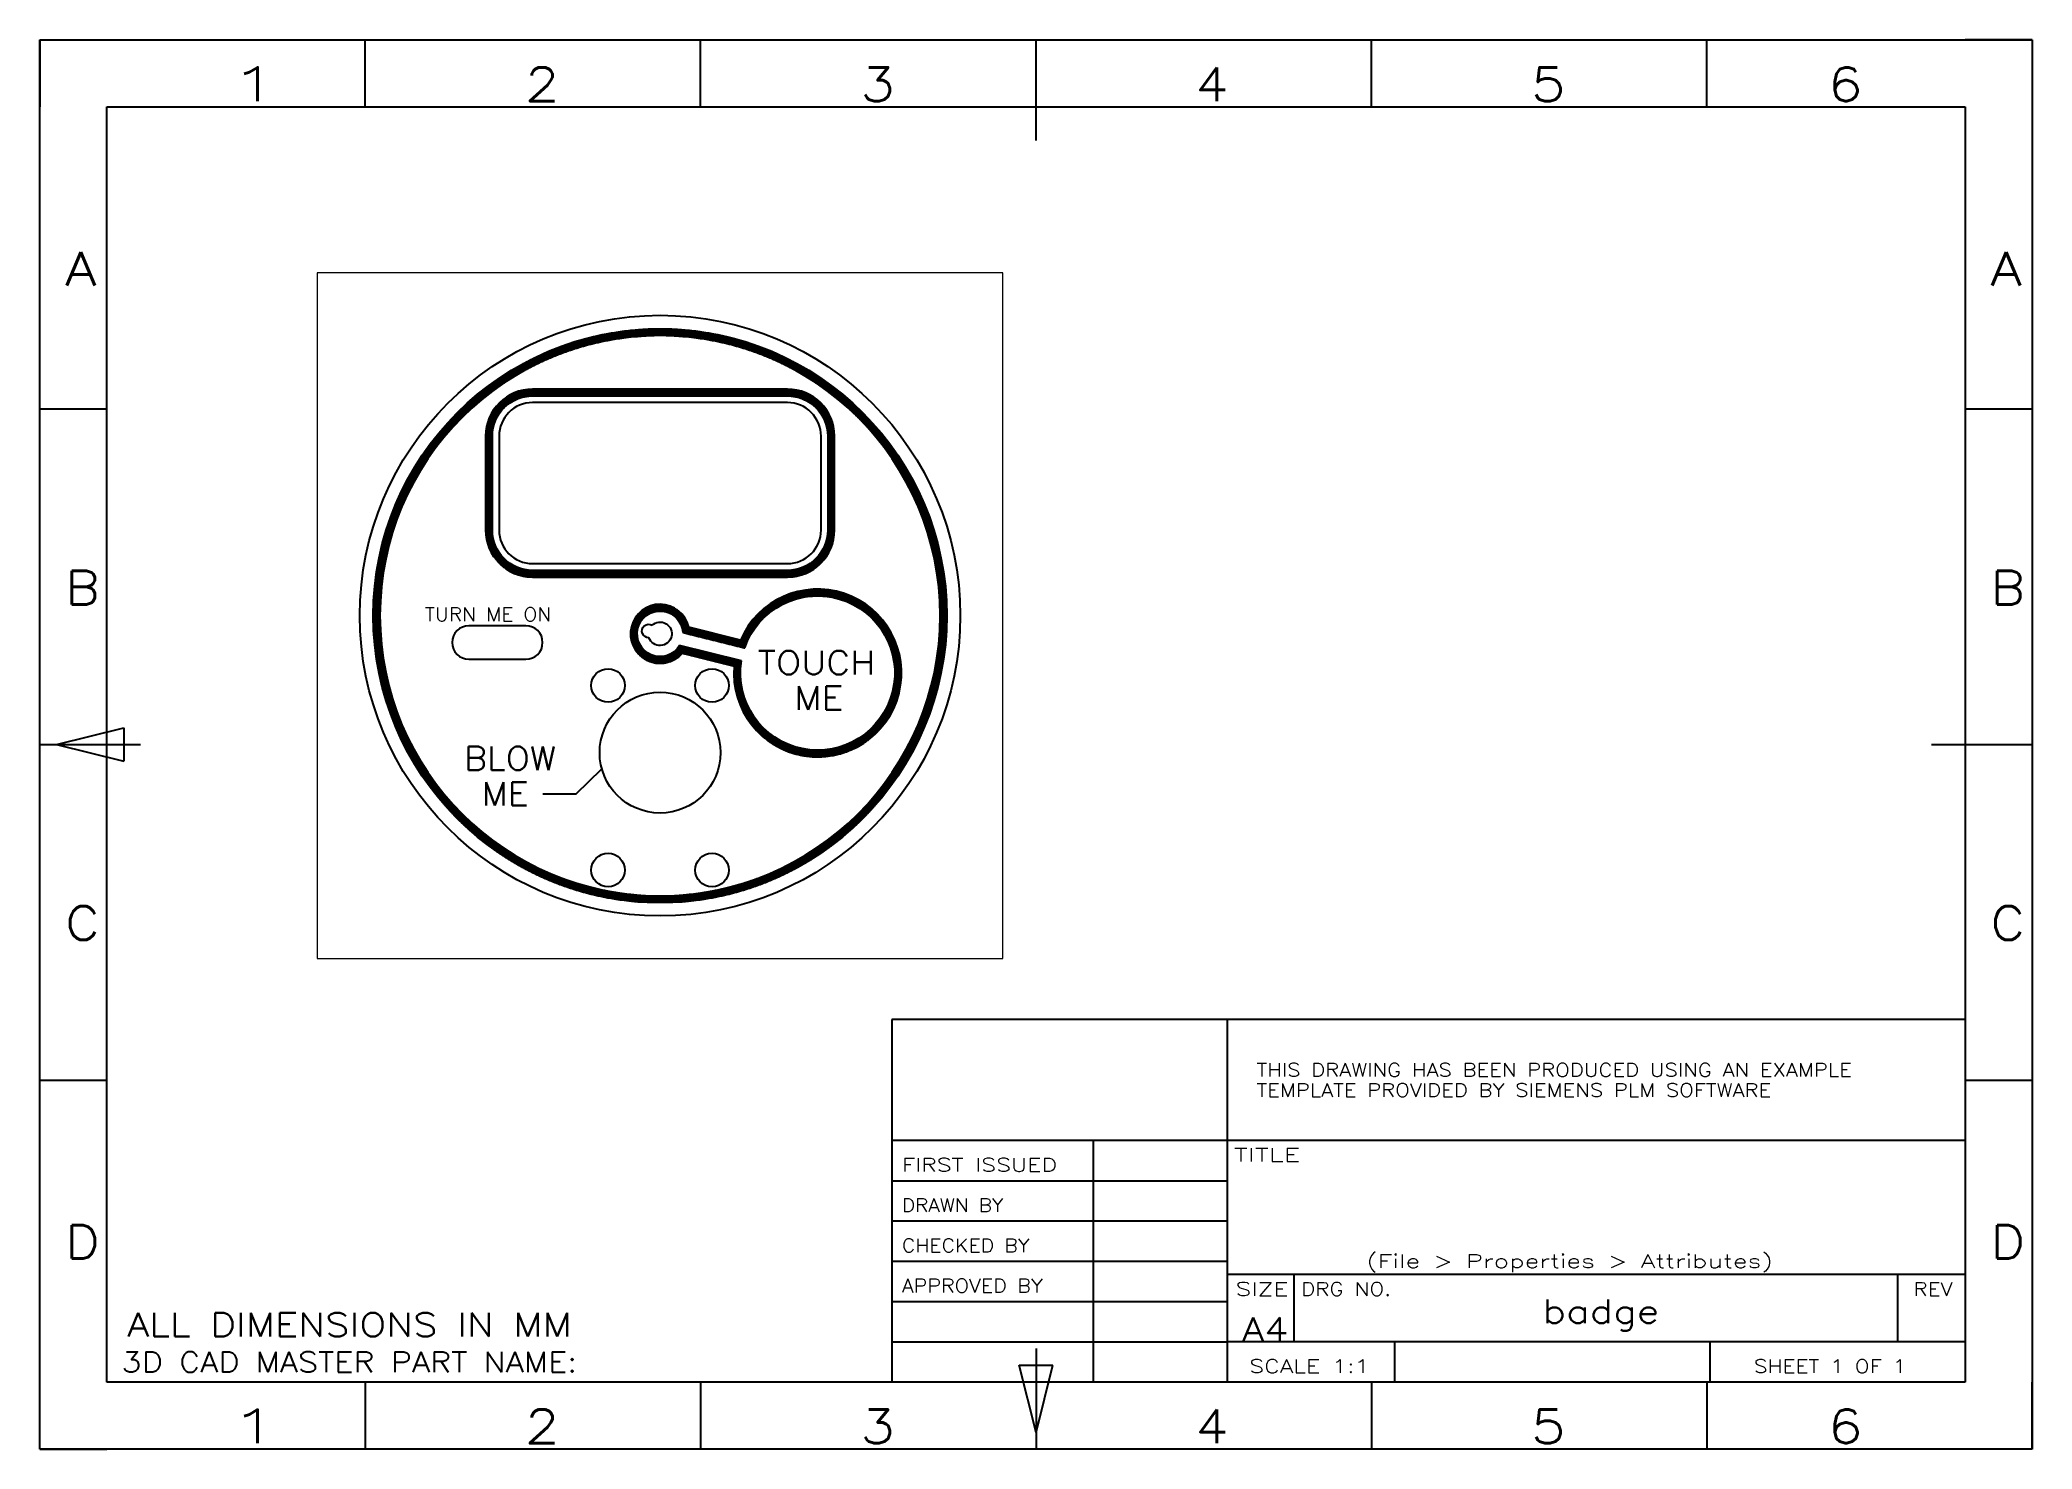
# Paper-space layout 'Sheet 1' of a CAD drawing. Header units: millimetres. Extents: x 0 to 297, y 0 to 210.
# The model-space entities are those that its viewports show. They can reach past a viewport. Long polylines and large blocks are cut down to what shows.
import ezdxf
from ezdxf.lldxf.tags import DXFTag

# ---------------------------------------------------------------- set-up
doc = ezdxf.new("R2010")
doc.units = ezdxf.units.MM
doc.layers.get('0').update_dxf_attribs({"linetype": 'CONTINUOUS'})
for name, color, linetype in [('11', 7, 'CONTINUOUS'), ('255', 7, 'CONTINUOUS'), ('256', 7, 'CONTINUOUS'), ('VMODIFIED011I1$1', 7, 'CONTINUOUS'), ('VMODIFIED011I103$1', 7, 'CONTINUOUS'), ('VMODIFIED011I105$1', 7, 'CONTINUOUS'), ('VMODIFIED011I106$1', 7, 'CONTINUOUS'), ('VMODIFIED011I11$1', 7, 'CONTINUOUS'), ('VMODIFIED011I116$1', 7, 'CONTINUOUS'), ('VMODIFIED011I120$1', 7, 'CONTINUOUS'), ('VMODIFIED011I121$1', 7, 'CONTINUOUS'), ('VMODIFIED011I122$1', 7, 'CONTINUOUS'), ('VMODIFIED011I126$1', 7, 'CONTINUOUS'), ('VMODIFIED011I128$1', 7, 'CONTINUOUS'), ('VMODIFIED011I129$1', 7, 'CONTINUOUS'), ('VMODIFIED011I130$1', 7, 'CONTINUOUS'), ('VMODIFIED011I15$1', 7, 'CONTINUOUS'), ('VMODIFIED011I17$1', 7, 'CONTINUOUS'), ('VMODIFIED011I2$1', 7, 'CONTINUOUS'), ('VMODIFIED011I21$1', 7, 'CONTINUOUS'), ('VMODIFIED011I22$1', 7, 'CONTINUOUS'), ('VMODIFIED011I23$1', 7, 'CONTINUOUS'), ('VMODIFIED011I24$1', 7, 'CONTINUOUS'), ('VMODIFIED011I25$1', 7, 'CONTINUOUS'), ('VMODIFIED011I29$1', 7, 'CONTINUOUS'), ('VMODIFIED011I3$1', 7, 'CONTINUOUS'), ('VMODIFIED011I31$1', 7, 'CONTINUOUS'), ('VMODIFIED011I32$1', 7, 'CONTINUOUS'), ('VMODIFIED011I34$1', 7, 'CONTINUOUS'), ('VMODIFIED011I4$1', 7, 'CONTINUOUS'), ('VMODIFIED011I46$1', 7, 'CONTINUOUS'), ('VMODIFIED011I49$1', 7, 'CONTINUOUS'), ('VMODIFIED011I54$1', 7, 'CONTINUOUS'), ('VMODIFIED011I55$1', 7, 'CONTINUOUS'), ('VMODIFIED011I56$1', 7, 'CONTINUOUS'), ('VMODIFIED011I59$1', 7, 'CONTINUOUS'), ('VMODIFIED011I64$1', 7, 'CONTINUOUS'), ('VMODIFIED011I65$1', 7, 'CONTINUOUS'), ('VMODIFIED011I67$1', 7, 'CONTINUOUS'), ('VMODIFIED011I68$1', 7, 'CONTINUOUS'), ('VMODIFIED011I77$1', 7, 'CONTINUOUS'), ('VMODIFIED011I78$1', 7, 'CONTINUOUS'), ('VMODIFIED011I83$1', 7, 'CONTINUOUS'), ('VMODIFIED011I86$1', 7, 'CONTINUOUS'), ('VMODIFIED011I88$1', 7, 'CONTINUOUS'), ('VMODIFIED011I89$1', 7, 'CONTINUOUS'), ('VMODIFIED011I9$1', 7, 'CONTINUOUS'), ('VMODIFIED011I95$1', 7, 'CONTINUOUS'), ('VMODIFIED011I96$1', 7, 'CONTINUOUS')]:
    doc.layers.add(name, color=color, linetype=linetype)
doc.styles.add('blockfont', font='simplex.shx')
tags = doc.linetypes.add('DASHED', pattern=[25.72, 12.86, -12.86]).pattern_tags.tags
tags[6:7] = [DXFTag(74, 4), DXFTag(75, 0), DXFTag(340, '0'), DXFTag(46, 0.0), DXFTag(50, 0.0), DXFTag(44, 0.0), DXFTag(45, 0.0)]
tags[4:5] = [DXFTag(74, 4), DXFTag(75, 0), DXFTag(340, '0'), DXFTag(46, 0.0), DXFTag(50, 0.0), DXFTag(44, 0.0), DXFTag(45, 0.0)]

psp = doc.layouts.new('Sheet 1')

# ---------------------------------------------------------------- texts
at = {"layer": '11', "color": 35, "linetype": 'CONTINUOUS', "attachment_point": 7, "line_spacing_factor": 0.903614, "style": 'blockfont'}
for s, insert, char_height in [('\\W01.099;TURN ME ON ', (57.386441, 123.398904), 2), ('\\W01.134;TOUCH\\P  ME ', (107.027605, 110.178919), 3.5)]:
    psp.add_mtext(s, dxfattribs=dict(at, insert=insert, char_height=char_height))
at = {"layer": '255', "color": 35, "linetype": 'CONTINUOUS', "attachment_point": 7, "line_spacing_factor": 0.903614, "style": 'blockfont'}
for s, insert, char_height in [('\\W01.159;THIS DRAWING HAS BEEN PRODUCED USING AN EXAMPLE\\PTEMPLATE PROVIDED BY SIEMENS PLM SOFTWARE ', (181.389583, 52.5), 2), ('\\W01.000;', (232.875, 34.869792), 3.5), ('\\W01.420;(File > Properties > Attributes) ', (197.733333, 26.354167), 2), ('\\W01.233;badge ', (224.016146, 17.619792), 3.5), ('\\W01.000;', (282.875, 17.619792), 3.5)]:
    psp.add_mtext(s, dxfattribs=dict(at, insert=insert, char_height=char_height))
at = {"layer": '256', "color": 35, "linetype": 'CONTINUOUS', "attachment_point": 7, "line_spacing_factor": 0.903614, "style": 'blockfont'}
for s, insert, char_height in [('\\W01.879;1 ', (28.026042, 200.885417), 5), ('\\W01.216;2 ', (72.276042, 200.885417), 5), ('\\W01.216;3 ', (122.276042, 200.885417), 5), ('\\W01.148;4 ', (172.276042, 200.885417), 5), ('\\W01.216;5 ', (222.276042, 200.885417), 5), ('\\W01.216;6 ', (266.526042, 200.885417), 5), ('\\W01.000; ', (12.011696, 187.757229), 3.5), ('\\W01.216;A ', (3.776042, 173.385417), 5), ('\\W01.216;A ', (290.776042, 173.385417), 5), ('\\W01.148;B ', (3.776042, 125.885417), 5), ('\\W01.148;B ', (290.776042, 125.885417), 5), ('\\W01.148;C ', (3.776042, 75.885417), 5), ('\\W01.148;C ', (290.776042, 75.885417), 5), ('\\W01.516;TITLE ', (178, 42.854167), 2), ('\\W01.291;FIRST ISSUED ', (128.5, 41.354167), 2), ('\\W01.096;DRAWN BY ', (128.5, 35.354167), 2), ('\\W01.148;D ', (3.776042, 28.385417), 5), ('\\W01.148;D ', (290.776042, 28.385417), 5), ('\\W01.115;CHECKED BY ', (128.5, 29.354167), 2), ('\\W01.134;APPROVED BY ', (128.5, 23.354167), 2), ('\\W01.373;SIZE ', (178.241667, 22.854167), 2), ('\\W01.178;DRG NO. ', (188, 22.854167), 2), ('\\W01.163;REV ', (279.33125, 22.854167), 2), ('\\W01.214;ALL DIMENSIONS IN MM ', (13.037297, 16.794117), 3.5), ('\\W01.212;A4 ', (179.236458, 16.119792), 3.5), ('\\W01.169;\\H3.00;3D CAD MASTER PART NAME: \\H1.00; ', (12.175633, 11.490669), 1), ('\\W01.298;SCALE 1:1 ', (180.29375, 11.354167), 2), ('\\W01.184;SHEET 1 OF 1 ', (255.525, 11.354167), 2), ('\\W01.879;1 ', (28.026042, 0.885417), 5), ('\\W01.216;2 ', (72.276042, 0.885417), 5), ('\\W01.216;3 ', (122.276042, 0.885417), 5), ('\\W01.148;4 ', (172.276042, 0.885417), 5), ('\\W01.216;5 ', (222.276042, 0.885417), 5), ('\\W01.216;6 ', (266.526042, 0.885417), 5)]:
    psp.add_mtext(s, dxfattribs=dict(at, insert=insert, char_height=char_height))

msp = doc.modelspace()

# ---------------------------------------------------------------- blocks, each defined once
blk = doc.blocks.new('ASSORTED_DRAFT1')
at = {"color": 18, "linetype": 'CONTINUOUS'}
for p, q in [((85.152189, 166.324232), (99.760071, 166.324232)), ((85.400653, 166.366562), (99.511607, 166.366562)), ((85.658455, 166.408892), (99.253805, 166.408892)), ((85.926703, 166.451222), (98.985558, 166.451222)), ((86.20674, 166.493552), (98.705521, 166.493552)), ((86.500229, 166.535882), (98.412031, 166.535882)), ((86.809269, 166.578212), (98.102992, 166.578212)), ((87.136567, 166.620542), (97.775693, 166.620542)), ((87.485731, 166.662872), (97.42653, 166.662872)), ((87.861741, 166.705202), (97.050519, 166.705202)), ((88.27183, 166.747532), (96.64043, 166.747532)), ((88.727225, 166.789862), (96.185036, 166.789862)), ((89.247155, 166.832192), (95.665106, 166.832192)), ((89.870259, 166.874522), (95.042001, 166.874522)), ((90.703319, 166.916852), (94.208942, 166.916852)), ((75.304232, 163.361132), (77.975536, 163.361132)), ((75.401199, 163.403462), (78.090523, 163.403462)), ((75.498826, 163.445792), (78.206563, 163.445792)), ((75.597125, 163.488122), (78.323683, 163.488122)), ((75.696107, 163.530452), (78.44191, 163.530452)), ((75.795785, 163.572782), (78.561271, 163.572782)), ((75.896171, 163.615112), (78.681797, 163.615112)), ((75.997278, 163.657442), (78.803519, 163.657442)), ((76.09912, 163.699772), (78.926467, 163.699772)), ((76.20171, 163.742102), (79.050677, 163.742102)), ((76.305062, 163.784432), (79.176183, 163.784432)), ((76.409192, 163.826762), (79.303023, 163.826762)), ((76.514115, 163.869092), (79.431236, 163.869092)), ((76.619845, 163.911422), (79.560863, 163.911422)), ((76.7264, 163.953752), (79.691946, 163.953752)), ((76.833797, 163.996082), (79.824531, 163.996082)), ((76.942053, 164.038412), (79.958667, 164.038412)), ((77.051185, 164.080742), (80.094402, 164.080742)), ((77.161214, 164.123072), (80.231791, 164.123072)), ((77.272158, 164.165402), (80.37089, 164.165402)), ((77.384037, 164.207732), (80.511759, 164.207732)), ((77.496873, 164.250062), (80.654461, 164.250062)), ((77.610687, 164.292392), (80.799064, 164.292392)), ((77.725502, 164.334722), (80.945639, 164.334722)), ((77.841341, 164.377052), (81.094262, 164.377052)), ((77.95823, 164.419382), (81.245015, 164.419382)), ((78.076193, 164.461712), (81.397984, 164.461712)), ((78.195258, 164.504042), (81.553265, 164.504042)), ((78.315452, 164.546372), (81.710955, 164.546372)), ((78.436804, 164.588702), (81.871164, 164.588702)), ((78.559345, 164.631032), (82.034008, 164.631032)), ((78.683106, 164.673362), (82.199611, 164.673362)), ((78.808121, 164.715692), (82.368109, 164.715692)), ((78.934423, 164.758022), (82.539651, 164.758022)), ((79.062051, 164.800352), (82.714398, 164.800352)), ((79.191042, 164.842682), (82.892523, 164.842682)), ((79.321435, 164.885012), (83.074222, 164.885012)), ((79.453274, 164.927342), (83.259704, 164.927342)), ((79.586603, 164.969672), (83.449203, 164.969672)), ((79.721468, 165.012002), (83.64298, 165.012002)), ((79.857919, 165.054332), (83.841322, 165.054332)), ((79.996008, 165.096662), (84.044553, 165.096662)), ((80.135791, 165.138992), (84.253035, 165.138992)), ((80.277324, 165.181322), (84.46718, 165.181322)), ((80.420671, 165.223652), (84.687457, 165.223652)), ((80.565896, 165.265982), (84.914402, 165.265982)), ((80.71307, 165.308312), (85.148636, 165.308312)), ((80.862266, 165.350642), (85.390885, 165.350642)), ((81.013564, 165.392972), (85.642004, 165.392972)), ((81.167049, 165.435302), (85.903012, 165.435302)), ((81.32281, 165.477632), (86.175141, 165.477632)), ((81.480944, 165.519962), (86.459906, 165.519962)), ((81.641556, 165.562292), (86.759201, 165.562292)), ((81.804758, 165.604622), (87.07545, 165.604622)), ((81.970671, 165.646952), (87.411841, 165.646952)), ((82.139425, 165.689282), (87.772713, 165.689282)), ((82.311163, 165.731612), (88.164236, 165.731612)), ((82.486038, 165.773942), (88.595724, 165.773942)), ((82.664219, 165.816272), (89.082477, 165.816272)), ((82.845889, 165.858602), (89.653142, 165.858602)), ((83.03125, 165.900932), (90.375656, 165.900932)), ((83.220524, 165.943262), (91.563708, 165.943262)), ((83.413958, 165.985592), (101.498302, 165.985592)), ((83.611824, 166.027922), (101.300437, 166.027922)), ((83.814426, 166.070252), (101.097834, 166.070252)), ((84.022106, 166.112582), (100.890154, 166.112582)), ((84.235249, 166.154912), (100.677011, 166.154912)), ((84.454291, 166.197242), (100.457969, 166.197242)), ((84.679731, 166.239572), (100.232529, 166.239572)), ((84.912142, 166.281902), (100.000119, 166.281902)), ((93.348552, 165.943262), (101.691736, 165.943262)), ((94.536604, 165.900932), (101.881011, 165.900932)), ((95.259119, 165.858602), (102.066372, 165.858602)), ((95.829783, 165.816272), (102.248042, 165.816272)), ((96.316537, 165.773942), (102.426222, 165.773942)), ((96.748025, 165.731612), (102.601097, 165.731612)), ((97.139547, 165.689282), (102.772835, 165.689282)), ((97.500419, 165.646952), (102.941589, 165.646952)), ((97.83681, 165.604622), (103.107502, 165.604622)), ((98.15306, 165.562292), (103.270704, 165.562292)), ((98.452355, 165.519962), (103.431316, 165.519962)), ((98.73712, 165.477632), (103.589451, 165.477632)), ((99.009249, 165.435302), (103.745212, 165.435302)), ((99.270256, 165.392972), (103.898696, 165.392972)), ((99.521375, 165.350642), (104.049994, 165.350642)), ((99.763624, 165.308312), (104.199191, 165.308312)), ((99.997859, 165.265982), (104.346364, 165.265982)), ((100.224803, 165.223652), (104.49159, 165.223652)), ((100.44508, 165.181322), (104.634936, 165.181322)), ((100.659225, 165.138992), (104.77647, 165.138992)), ((100.867708, 165.096662), (104.916252, 165.096662)), ((101.070938, 165.054332), (105.054341, 165.054332)), ((101.26928, 165.012002), (105.190792, 165.012002)), ((101.463057, 164.969672), (105.325657, 164.969672)), ((101.652557, 164.927342), (105.458986, 164.927342)), ((101.838039, 164.885012), (105.590825, 164.885012)), ((102.019737, 164.842682), (105.721219, 164.842682)), ((102.197863, 164.800352), (105.850209, 164.800352)), ((102.372609, 164.758022), (105.977837, 164.758022)), ((102.544151, 164.715692), (106.10414, 164.715692)), ((102.71265, 164.673362), (106.229154, 164.673362)), ((102.878253, 164.631032), (106.352915, 164.631032)), ((103.041096, 164.588702), (106.475456, 164.588702)), ((103.201305, 164.546372), (106.596808, 164.546372)), ((103.358996, 164.504042), (106.717002, 164.504042)), ((103.514276, 164.461712), (106.836067, 164.461712)), ((103.667246, 164.419382), (106.95403, 164.419382)), ((103.817999, 164.377052), (107.070919, 164.377052)), ((103.966622, 164.334722), (107.186759, 164.334722)), ((104.113196, 164.292392), (107.301574, 164.292392)), ((104.257799, 164.250062), (107.415388, 164.250062)), ((104.400501, 164.207732), (107.528223, 164.207732)), ((104.54137, 164.165402), (107.640103, 164.165402)), ((104.680469, 164.123072), (107.751046, 164.123072)), ((104.817858, 164.080742), (107.861075, 164.080742)), ((104.953594, 164.038412), (107.970208, 164.038412)), ((105.087729, 163.996082), (108.078463, 163.996082)), ((105.220314, 163.953752), (108.18586, 163.953752)), ((105.351397, 163.911422), (108.292415, 163.911422)), ((105.481024, 163.869092), (108.398146, 163.869092)), ((105.609237, 163.826762), (108.503068, 163.826762)), ((105.736077, 163.784432), (108.607198, 163.784432)), ((105.861583, 163.742102), (108.71055, 163.742102)), ((105.985793, 163.699772), (108.81314, 163.699772)), ((106.108742, 163.657442), (108.914982, 163.657442)), ((106.230463, 163.615112), (109.016089, 163.615112)), ((106.350989, 163.572782), (109.116475, 163.572782)), ((106.47035, 163.530452), (109.216153, 163.530452)), ((106.588577, 163.488122), (109.315135, 163.488122)), ((106.705697, 163.445792), (109.413434, 163.445792)), ((106.821738, 163.403462), (109.511061, 163.403462)), ((106.936725, 163.361132), (109.608028, 163.361132)), ((69.708213, 160.398032), (71.648253, 160.398032)), ((69.775705, 160.440362), (71.72206, 160.440362)), ((69.843479, 160.482692), (71.796217, 160.482692)), ((69.911535, 160.525022), (71.870728, 160.525022)), ((69.979878, 160.567352), (71.945598, 160.567352)), ((70.048508, 160.609682), (72.020829, 160.609682)), ((70.11743, 160.652012), (72.096427, 160.652012)), ((70.186646, 160.694342), (72.172394, 160.694342)), ((70.256158, 160.736672), (72.248736, 160.736672)), ((70.325969, 160.779002), (72.325457, 160.779002)), ((70.396083, 160.821332), (72.40256, 160.821332)), ((70.466501, 160.863662), (72.48005, 160.863662)), ((70.537228, 160.905992), (72.557932, 160.905992)), ((70.608266, 160.948322), (72.636211, 160.948322)), ((70.679617, 160.990652), (72.714891, 160.990652)), ((70.751286, 161.032982), (72.793977, 161.032982)), ((70.823275, 161.075312), (72.873474, 161.075312)), ((70.895587, 161.117642), (72.953386, 161.117642)), ((70.968226, 161.159972), (73.03372, 161.159972)), ((71.041195, 161.202302), (73.11448, 161.202302)), ((71.114498, 161.244632), (73.195672, 161.244632)), ((71.188138, 161.286962), (73.277301, 161.286962)), ((71.262118, 161.329292), (73.359372, 161.329292)), ((71.336442, 161.371622), (73.441892, 161.371622)), ((71.411113, 161.413952), (73.524867, 161.413952)), ((71.486136, 161.456282), (73.608301, 161.456282)), ((71.561514, 161.498612), (73.692202, 161.498612)), ((71.637251, 161.540942), (73.776576, 161.540942)), ((71.713351, 161.583272), (73.86143, 161.583272)), ((71.789818, 161.625602), (73.946769, 161.625602)), ((71.866656, 161.667932), (74.0326, 161.667932)), ((71.943869, 161.710262), (74.118931, 161.710262)), ((72.021461, 161.752592), (74.205769, 161.752592)), ((72.099437, 161.794922), (74.29312, 161.794922)), ((72.177802, 161.837252), (74.380993, 161.837252)), ((72.256559, 161.879582), (74.469394, 161.879582)), ((72.335713, 161.921912), (74.558332, 161.921912)), ((72.41527, 161.964242), (74.647815, 161.964242)), ((72.495233, 162.006572), (74.737851, 162.006572)), ((72.575609, 162.048902), (74.828449, 162.048902)), ((72.6564, 162.091232), (74.919617, 162.091232)), ((72.737614, 162.133562), (75.011364, 162.133562)), ((72.819255, 162.175892), (75.103699, 162.175892)), ((72.901329, 162.218222), (75.196632, 162.218222)), ((72.98384, 162.260552), (75.290173, 162.260552)), ((73.066795, 162.302882), (75.384331, 162.302882)), ((73.150199, 162.345212), (75.479117, 162.345212)), ((73.234058, 162.387542), (75.574541, 162.387542)), ((73.318378, 162.429872), (75.670614, 162.429872)), ((73.403166, 162.472202), (75.767348, 162.472202)), ((73.488427, 162.514532), (75.864754, 162.514532)), ((73.574168, 162.556862), (75.962843, 162.556862)), ((73.660395, 162.599192), (76.061629, 162.599192)), ((73.747116, 162.641522), (76.161124, 162.641522)), ((73.834336, 162.683852), (76.26134, 162.683852)), ((73.922064, 162.726182), (76.362292, 162.726182)), ((74.010306, 162.768512), (76.463993, 162.768512)), ((74.09907, 162.810842), (76.566458, 162.810842)), ((74.188363, 162.853172), (76.669702, 162.853172)), ((74.278193, 162.895502), (76.773739, 162.895502)), ((74.368569, 162.937832), (76.878586, 162.937832)), ((74.459498, 162.980162), (76.98426, 162.980162)), ((74.550989, 163.022492), (77.090777, 163.022492)), ((74.64305, 163.064822), (77.198154, 163.064822)), ((74.735691, 163.107152), (77.306412, 163.107152)), ((74.82892, 163.149482), (77.415567, 163.149482)), ((74.922747, 163.191812), (77.52564, 163.191812)), ((75.017182, 163.234142), (77.636652, 163.234142)), ((75.112234, 163.276472), (77.748624, 163.276472)), ((75.207914, 163.318802), (77.861578, 163.318802)), ((107.050683, 163.318802), (109.704347, 163.318802)), ((107.163636, 163.276472), (109.800026, 163.276472)), ((107.275608, 163.234142), (109.895079, 163.234142)), ((107.38662, 163.191812), (109.989513, 163.191812)), ((107.496693, 163.149482), (110.08334, 163.149482)), ((107.605849, 163.107152), (110.17657, 163.107152)), ((107.714106, 163.064822), (110.26921, 163.064822)), ((107.821484, 163.022492), (110.361272, 163.022492)), ((107.928001, 162.980162), (110.452762, 162.980162)), ((108.033674, 162.937832), (110.543691, 162.937832)), ((108.138521, 162.895502), (110.634067, 162.895502)), ((108.242559, 162.853172), (110.723897, 162.853172)), ((108.345802, 162.810842), (110.813191, 162.810842)), ((108.448267, 162.768512), (110.901955, 162.768512)), ((108.549968, 162.726182), (110.990197, 162.726182)), ((108.65092, 162.683852), (111.077924, 162.683852)), ((108.751136, 162.641522), (111.165145, 162.641522)), ((108.850631, 162.599192), (111.251865, 162.599192)), ((108.949417, 162.556862), (111.338093, 162.556862)), ((109.047507, 162.514532), (111.423833, 162.514532)), ((109.144912, 162.472202), (111.509094, 162.472202)), ((109.241646, 162.429872), (111.593882, 162.429872)), ((109.337719, 162.387542), (111.678202, 162.387542)), ((109.433144, 162.345212), (111.762061, 162.345212)), ((109.527929, 162.302882), (111.845466, 162.302882)), ((109.622087, 162.260552), (111.92842, 162.260552)), ((109.715628, 162.218222), (112.010932, 162.218222)), ((109.808561, 162.175892), (112.093005, 162.175892)), ((109.900896, 162.133562), (112.174646, 162.133562)), ((109.992643, 162.091232), (112.25586, 162.091232)), ((110.083811, 162.048902), (112.336652, 162.048902)), ((110.174409, 162.006572), (112.417027, 162.006572)), ((110.264445, 161.964242), (112.49699, 161.964242)), ((110.353928, 161.921912), (112.576547, 161.921912)), ((110.442866, 161.879582), (112.655701, 161.879582)), ((110.531268, 161.837252), (112.734458, 161.837252)), ((110.61914, 161.794922), (112.812823, 161.794922)), ((110.706492, 161.752592), (112.890799, 161.752592)), ((110.793329, 161.710262), (112.968392, 161.710262)), ((110.87966, 161.667932), (113.045605, 161.667932)), ((110.965492, 161.625602), (113.122443, 161.625602)), ((111.050831, 161.583272), (113.198909, 161.583272)), ((111.135684, 161.540942), (113.275009, 161.540942)), ((111.220058, 161.498612), (113.350746, 161.498612)), ((111.303959, 161.456282), (113.426124, 161.456282)), ((111.387394, 161.413952), (113.501147, 161.413952)), ((111.470368, 161.371622), (113.575819, 161.371622)), ((111.552888, 161.329292), (113.650143, 161.329292)), ((111.63496, 161.286962), (113.724123, 161.286962)), ((111.716589, 161.244632), (113.797762, 161.244632)), ((111.79778, 161.202302), (113.871065, 161.202302)), ((111.87854, 161.159972), (113.944034, 161.159972)), ((111.958874, 161.117642), (114.016673, 161.117642)), ((112.038787, 161.075312), (114.088986, 161.075312)), ((112.118283, 161.032982), (114.160975, 161.032982)), ((112.197369, 160.990652), (114.232643, 160.990652)), ((112.276049, 160.948322), (114.303995, 160.948322)), ((112.354328, 160.905992), (114.375032, 160.905992)), ((112.43221, 160.863662), (114.445759, 160.863662)), ((112.509701, 160.821332), (114.516178, 160.821332)), ((112.586804, 160.779002), (114.586291, 160.779002)), ((112.663524, 160.736672), (114.656102, 160.736672)), ((112.739866, 160.694342), (114.725615, 160.694342)), ((112.815833, 160.652012), (114.79483, 160.652012)), ((112.891431, 160.609682), (114.863752, 160.609682)), ((112.966662, 160.567352), (114.932383, 160.567352)), ((113.041532, 160.525022), (115.000725, 160.525022)), ((113.116043, 160.482692), (115.068782, 160.482692)), ((113.190201, 160.440362), (115.136555, 160.440362)), ((113.264007, 160.398032), (115.204048, 160.398032)), ((65.563976, 157.434932), (67.183853, 157.434932)), ((65.61637, 157.477262), (67.239613, 157.477262)), ((65.668933, 157.519592), (67.295567, 157.519592)), ((65.721666, 157.561922), (67.351717, 157.561922)), ((65.774572, 157.604252), (67.408065, 157.604252)), ((65.827649, 157.646582), (67.464611, 157.646582)), ((65.8809, 157.688912), (67.521358, 157.688912)), ((65.934325, 157.731242), (67.578306, 157.731242)), ((65.987926, 157.773572), (67.635457, 157.773572)), ((66.041703, 157.815902), (67.692812, 157.815902)), ((66.095659, 157.858232), (67.750372, 157.858232)), ((66.149792, 157.900562), (67.80814, 157.900562)), ((66.204106, 157.942892), (67.866117, 157.942892)), ((66.258601, 157.985222), (67.924303, 157.985222)), ((66.313278, 158.027552), (67.982701, 158.027552)), ((66.368138, 158.069882), (68.041312, 158.069882)), ((66.423183, 158.112212), (68.100138, 158.112212)), ((66.478413, 158.154542), (68.15918, 158.154542)), ((66.53383, 158.196872), (68.21844, 158.196872)), ((66.589435, 158.239202), (68.277919, 158.239202)), ((66.645229, 158.281532), (68.337619, 158.281532)), ((66.701214, 158.323862), (68.397541, 158.323862)), ((66.757391, 158.366192), (68.457688, 158.366192)), ((66.81376, 158.408522), (68.518061, 158.408522)), ((66.870323, 158.450852), (68.578662, 158.450852)), ((66.927083, 158.493182), (68.639492, 158.493182)), ((66.984038, 158.535512), (68.700553, 158.535512)), ((67.041192, 158.577842), (68.761847, 158.577842)), ((67.098546, 158.620172), (68.823376, 158.620172)), ((67.1561, 158.662502), (68.885141, 158.662502)), ((67.213857, 158.704832), (68.947146, 158.704832)), ((67.271817, 158.747162), (69.00939, 158.747162)), ((67.329982, 158.789492), (69.071877, 158.789492)), ((67.388354, 158.831822), (69.134608, 158.831822)), ((67.446933, 158.874152), (69.197585, 158.874152)), ((67.505722, 158.916482), (69.260811, 158.916482)), ((67.564722, 158.958812), (69.324286, 158.958812)), ((67.623934, 159.001142), (69.388014, 159.001142)), ((67.68336, 159.043472), (69.451997, 159.043472)), ((67.743001, 159.085802), (69.516236, 159.085802)), ((67.802859, 159.128132), (69.580734, 159.128132)), ((67.862936, 159.170462), (69.645493, 159.170462)), ((67.923233, 159.212792), (69.710515, 159.212792)), ((67.983752, 159.255122), (69.775802, 159.255122)), ((68.044494, 159.297452), (69.841357, 159.297452)), ((68.105461, 159.339782), (69.907182, 159.339782)), ((68.166656, 159.382112), (69.973279, 159.382112)), ((68.228078, 159.424442), (70.039652, 159.424442)), ((68.289731, 159.466772), (70.106301, 159.466772)), ((68.351616, 159.509102), (70.173231, 159.509102)), ((68.413735, 159.551432), (70.240442, 159.551432)), ((68.476089, 159.593762), (70.307939, 159.593762)), ((68.538681, 159.636092), (70.375723, 159.636092)), ((68.601512, 159.678422), (70.443797, 159.678422)), ((68.664584, 159.720752), (70.512164, 159.720752)), ((68.7279, 159.763082), (70.580826, 159.763082)), ((68.79146, 159.805412), (70.649787, 159.805412)), ((68.855268, 159.847742), (70.719049, 159.847742)), ((68.919325, 159.890072), (70.788616, 159.890072)), ((68.983633, 159.932402), (70.858489, 159.932402)), ((69.048194, 159.974732), (70.928672, 159.974732)), ((69.113011, 160.017062), (70.999168, 160.017062)), ((69.178085, 160.059392), (71.069981, 160.059392)), ((69.243419, 160.101722), (71.141113, 160.101722)), ((69.309014, 160.144052), (71.212567, 160.144052)), ((69.374874, 160.186382), (71.284347, 160.186382)), ((69.441, 160.228712), (71.356456, 160.228712)), ((69.507394, 160.271042), (71.428898, 160.271042)), ((69.574059, 160.313372), (71.501676, 160.313372)), ((69.640998, 160.355702), (71.574793, 160.355702)), ((70.813787, 157.434932), (114.098473, 157.434932)), ((70.920108, 157.477262), (113.992152, 157.477262)), ((71.031825, 157.519592), (113.880435, 157.519592)), ((71.149722, 157.561922), (113.762539, 157.561922)), ((71.2748, 157.604252), (113.63746, 157.604252)), ((71.408376, 157.646582), (113.503884, 157.646582)), ((71.552237, 157.688912), (113.360023, 157.688912)), ((71.708922, 157.731242), (113.203339, 157.731242)), ((71.882255, 157.773572), (113.030005, 157.773572)), ((72.078507, 157.815902), (112.833753, 157.815902)), ((72.309386, 157.858232), (112.602875, 157.858232)), ((72.602539, 157.900562), (112.309721, 157.900562)), ((73.083802, 157.942892), (111.828458, 157.942892)), ((113.337468, 160.355702), (115.271262, 160.355702)), ((113.410585, 160.313372), (115.338201, 160.313372)), ((113.483362, 160.271042), (115.404866, 160.271042)), ((113.555804, 160.228712), (115.471261, 160.228712)), ((113.627913, 160.186382), (115.537387, 160.186382)), ((113.699693, 160.144052), (115.603246, 160.144052)), ((113.771148, 160.101722), (115.668842, 160.101722)), ((113.842279, 160.059392), (115.734175, 160.059392)), ((113.913092, 160.017062), (115.799249, 160.017062)), ((113.983588, 159.974732), (115.864066, 159.974732)), ((114.053772, 159.932402), (115.928627, 159.932402)), ((114.123645, 159.890072), (115.992935, 159.890072)), ((114.193211, 159.847742), (116.056992, 159.847742)), ((114.262473, 159.805412), (116.1208, 159.805412)), ((114.331434, 159.763082), (116.184361, 159.763082)), ((114.400096, 159.720752), (116.247676, 159.720752)), ((114.468463, 159.678422), (116.310748, 159.678422)), ((114.536538, 159.636092), (116.37358, 159.636092)), ((114.604322, 159.593762), (116.436171, 159.593762)), ((114.671818, 159.551432), (116.498526, 159.551432)), ((114.73903, 159.509102), (116.560644, 159.509102)), ((114.805959, 159.466772), (116.622529, 159.466772)), ((114.872609, 159.424442), (116.684182, 159.424442)), ((114.938981, 159.382112), (116.745605, 159.382112)), ((115.005078, 159.339782), (116.806799, 159.339782)), ((115.070903, 159.297452), (116.867766, 159.297452)), ((115.136459, 159.255122), (116.928508, 159.255122)), ((115.201746, 159.212792), (116.989027, 159.212792)), ((115.266768, 159.170462), (117.049324, 159.170462)), ((115.331526, 159.128132), (117.109401, 159.128132)), ((115.396024, 159.085802), (117.169259, 159.085802)), ((115.460263, 159.043472), (117.2289, 159.043472)), ((115.524246, 159.001142), (117.288326, 159.001142)), ((115.587974, 158.958812), (117.347538, 158.958812)), ((115.65145, 158.916482), (117.406538, 158.916482)), ((115.714675, 158.874152), (117.465327, 158.874152)), ((115.777653, 158.831822), (117.523906, 158.831822)), ((115.840384, 158.789492), (117.582278, 158.789492)), ((115.90287, 158.747162), (117.640443, 158.747162)), ((115.965115, 158.704832), (117.698403, 158.704832)), ((116.027119, 158.662502), (117.75616, 158.662502)), ((116.088884, 158.620172), (117.813714, 158.620172)), ((116.150413, 158.577842), (117.871068, 158.577842)), ((116.211708, 158.535512), (117.928222, 158.535512)), ((116.272769, 158.493182), (117.985178, 158.493182)), ((116.333599, 158.450852), (118.041937, 158.450852)), ((116.394199, 158.408522), (118.0985, 158.408522)), ((116.454572, 158.366192), (118.15487, 158.366192)), ((116.514719, 158.323862), (118.211046, 158.323862)), ((116.574642, 158.281532), (118.267031, 158.281532)), ((116.634342, 158.239202), (118.322825, 158.239202)), ((116.693821, 158.196872), (118.37843, 158.196872)), ((116.75308, 158.154542), (118.433847, 158.154542)), ((116.812122, 158.112212), (118.489077, 158.112212)), ((116.870948, 158.069882), (118.544122, 158.069882)), ((116.929559, 158.027552), (118.598982, 158.027552)), ((116.987957, 157.985222), (118.653659, 157.985222)), ((117.046144, 157.942892), (118.708154, 157.942892)), ((117.10412, 157.900562), (118.762468, 157.900562)), ((117.161888, 157.858232), (118.816602, 157.858232)), ((117.219449, 157.815902), (118.870557, 157.815902)), ((117.276804, 157.773572), (118.924334, 157.773572)), ((117.333955, 157.731242), (118.977935, 157.731242)), ((117.390902, 157.688912), (119.031361, 157.688912)), ((117.447649, 157.646582), (119.084611, 157.646582)), ((117.504195, 157.604252), (119.137689, 157.604252)), ((117.560543, 157.561922), (119.190594, 157.561922)), ((117.616693, 157.519592), (119.243327, 157.519592)), ((117.672647, 157.477262), (119.295891, 157.477262)), ((117.728407, 157.434932), (119.348285, 157.434932)), ((62.267585, 154.471832), (63.701161, 154.471832)), ((62.310087, 154.514162), (63.745785, 154.514162)), ((62.352709, 154.556492), (63.790542, 154.556492)), ((62.395451, 154.598822), (63.835431, 154.598822)), ((62.438314, 154.641152), (63.880454, 154.641152)), ((62.481298, 154.683482), (63.92561, 154.683482)), ((62.524403, 154.725812), (63.970901, 154.725812)), ((62.56763, 154.768142), (64.016327, 154.768142)), ((62.61098, 154.810472), (64.061888, 154.810472)), ((62.654453, 154.852802), (64.107586, 154.852802)), ((62.69805, 154.895132), (64.153421, 154.895132)), ((62.741771, 154.937462), (64.199394, 154.937462)), ((62.785617, 154.979792), (64.245506, 154.979792)), ((62.829589, 155.022122), (64.291756, 155.022122)), ((62.873686, 155.064452), (64.338147, 155.064452)), ((62.91791, 155.106782), (64.384677, 155.106782)), ((62.962261, 155.149112), (64.431349, 155.149112)), ((63.006739, 155.191442), (64.478163, 155.191442)), ((63.051346, 155.233772), (64.52512, 155.233772)), ((63.096081, 155.276102), (64.57222, 155.276102)), ((63.140946, 155.318432), (64.619464, 155.318432)), ((63.185941, 155.360762), (64.666852, 155.360762)), ((63.231067, 155.403092), (64.714386, 155.403092)), ((63.276323, 155.445422), (64.762067, 155.445422)), ((63.321712, 155.487752), (64.809895, 155.487752)), ((63.367233, 155.530082), (64.85787, 155.530082)), ((63.412886, 155.572412), (64.905994, 155.572412)), ((63.458674, 155.614742), (64.954267, 155.614742)), ((63.504596, 155.657072), (65.002691, 155.657072)), ((63.550653, 155.699402), (65.051265, 155.699402)), ((63.596845, 155.741732), (65.099991, 155.741732)), ((63.643174, 155.784062), (65.14887, 155.784062)), ((63.689639, 155.826392), (65.197902, 155.826392)), ((63.736242, 155.868722), (65.247088, 155.868722)), ((63.782984, 155.911052), (65.29643, 155.911052)), ((63.829864, 155.953382), (65.345927, 155.953382)), ((63.876884, 155.995712), (65.395581, 155.995712)), ((63.924044, 156.038042), (65.445393, 156.038042)), ((63.971345, 156.080372), (65.495363, 156.080372)), ((64.018788, 156.122702), (65.545492, 156.122702)), ((64.066373, 156.165032), (65.595782, 156.165032)), ((64.114102, 156.207362), (65.646233, 156.207362)), ((64.161974, 156.249692), (65.696846, 156.249692)), ((64.209991, 156.292022), (65.747622, 156.292022)), ((64.258153, 156.334352), (65.798562, 156.334352)), ((64.306461, 156.376682), (65.849667, 156.376682)), ((64.354916, 156.419012), (65.900938, 156.419012)), ((64.403518, 156.461342), (65.952375, 156.461342)), ((64.452269, 156.503672), (66.00398, 156.503672)), ((64.501169, 156.546002), (66.055754, 156.546002)), ((64.550219, 156.588332), (66.107698, 156.588332)), ((64.599419, 156.630662), (66.159812, 156.630662)), ((64.648771, 156.672992), (66.212099, 156.672992)), ((64.698276, 156.715322), (66.264557, 156.715322)), ((64.747933, 156.757652), (66.31719, 156.757652)), ((64.797745, 156.799982), (66.369998, 156.799982)), ((64.847711, 156.842312), (66.422982, 156.842312)), ((64.897832, 156.884642), (66.476142, 156.884642)), ((64.948111, 156.926972), (66.529481, 156.926972)), ((64.998546, 156.969302), (66.582999, 156.969302)), ((65.04914, 157.011632), (66.636697, 157.011632)), ((65.099893, 157.053962), (66.690577, 157.053962)), ((65.150806, 157.096292), (66.74464, 157.096292)), ((65.201879, 157.138622), (66.798886, 157.138622)), ((65.253115, 157.180952), (66.853317, 157.180952)), ((65.304513, 157.223282), (66.907934, 157.223282)), ((65.356074, 157.265612), (66.962738, 157.265612)), ((65.4078, 157.307942), (67.017731, 157.307942)), ((65.459692, 157.350272), (67.072914, 157.350272)), ((65.51175, 157.392602), (67.128288, 157.392602)), ((67.40498, 154.471832), (68.596457, 154.471832)), ((67.429796, 154.514162), (68.627392, 154.514162)), ((67.455013, 154.556492), (68.658901, 154.556492)), ((67.480636, 154.598822), (68.690993, 154.598822)), ((67.506671, 154.641152), (68.723682, 154.641152)), ((67.533123, 154.683482), (68.756979, 154.683482)), ((67.559997, 154.725812), (68.790898, 154.725812)), ((67.5873, 154.768142), (68.825453, 154.768142)), ((67.615037, 154.810472), (68.860657, 154.810472)), ((67.643214, 154.852802), (68.896526, 154.852802)), ((67.671839, 154.895132), (68.933075, 154.895132)), ((67.700917, 154.937462), (68.970322, 154.937462)), ((67.730456, 154.979792), (69.008283, 154.979792)), ((67.760463, 155.022122), (69.046978, 155.022122)), ((67.790945, 155.064452), (69.086425, 155.064452)), ((67.82191, 155.106782), (69.126645, 155.106782)), ((67.853365, 155.149112), (69.16766, 155.149112)), ((67.88532, 155.191442), (69.209494, 155.191442)), ((67.917783, 155.233772), (69.252169, 155.233772)), ((67.950763, 155.276102), (69.295713, 155.276102)), ((67.984269, 155.318432), (69.340153, 155.318432)), ((68.018311, 155.360762), (69.385518, 155.360762)), ((68.052899, 155.403092), (69.43184, 155.403092)), ((68.088043, 155.445422), (69.479152, 155.445422)), ((68.123755, 155.487752), (69.527489, 155.487752)), ((68.160047, 155.530082), (69.576891, 155.530082)), ((68.196929, 155.572412), (69.627397, 155.572412)), ((68.234415, 155.614742), (69.679054, 155.614742)), ((68.272518, 155.657072), (69.731907, 155.657072)), ((68.311251, 155.699402), (69.78601, 155.699402)), ((68.350629, 155.741732), (69.841419, 155.741732)), ((68.390667, 155.784062), (69.898193, 155.784062)), ((68.43138, 155.826392), (69.9564, 155.826392)), ((68.472786, 155.868722), (70.016113, 155.868722)), ((68.514901, 155.911052), (70.07741, 155.911052)), ((68.557744, 155.953382), (70.140381, 155.953382)), ((68.601334, 155.995712), (70.205123, 155.995712)), ((68.645691, 156.038042), (70.271743, 156.038042)), ((68.690837, 156.080372), (70.340361, 156.080372)), ((68.736795, 156.122702), (70.411114, 156.122702)), ((68.783588, 156.165032), (70.484153, 156.165032)), ((68.831242, 156.207362), (70.559651, 156.207362)), ((68.879784, 156.249692), (70.637807, 156.249692)), ((68.929242, 156.292022), (70.718847, 156.292022)), ((68.979646, 156.334352), (70.803036, 156.334352)), ((69.03103, 156.376682), (70.890684, 156.376682)), ((69.083426, 156.419012), (70.982158, 156.419012)), ((69.136874, 156.461342), (71.077901, 156.461342)), ((69.191411, 156.503672), (71.178449, 156.503672)), ((69.24708, 156.546002), (71.284471, 156.546002)), ((69.303927, 156.588332), (71.396812, 156.588332)), ((69.362001, 156.630662), (71.51657, 156.630662)), ((69.421354, 156.672992), (71.645215, 156.672992)), ((69.482045, 156.715322), (71.784798, 156.715322)), ((69.544135, 156.757652), (71.938334, 156.757652)), ((69.607692, 156.799982), (72.110591, 156.799982)), ((69.67279, 156.842312), (72.30998, 156.842312)), ((69.73951, 156.884642), (72.554319, 156.884642)), ((69.807941, 156.926972), (72.9, 156.926972)), ((69.878182, 156.969302), (115.034079, 156.969302)), ((69.95034, 157.011632), (114.961921, 157.011632)), ((70.024537, 157.053962), (114.887724, 157.053962)), ((70.100908, 157.096292), (114.811353, 157.096292)), ((70.179605, 157.138622), (114.732656, 157.138622)), ((70.2608, 157.180952), (114.65146, 157.180952)), ((70.344689, 157.223282), (114.567572, 157.223282)), ((70.431495, 157.265612), (114.480765, 157.265612)), ((70.521478, 157.307942), (114.390782, 157.307942)), ((70.614939, 157.350272), (114.297321, 157.350272)), ((70.712235, 157.392602), (114.200026, 157.392602)), ((112.012261, 156.926972), (115.104319, 156.926972)), ((112.357941, 156.884642), (115.17275, 156.884642)), ((112.60228, 156.842312), (115.23947, 156.842312)), ((112.801669, 156.799982), (115.304568, 156.799982)), ((112.973926, 156.757652), (115.368125, 156.757652)), ((113.127463, 156.715322), (115.430215, 156.715322)), ((113.267046, 156.672992), (115.490906, 156.672992)), ((113.395691, 156.630662), (115.550259, 156.630662)), ((113.515448, 156.588332), (115.608333, 156.588332)), ((113.627789, 156.546002), (115.66518, 156.546002)), ((113.733811, 156.503672), (115.72085, 156.503672)), ((113.83436, 156.461342), (115.775387, 156.461342)), ((113.930102, 156.419012), (115.828834, 156.419012)), ((114.021577, 156.376682), (115.881231, 156.376682)), ((114.109224, 156.334352), (115.932614, 156.334352)), ((114.193413, 156.292022), (115.983019, 156.292022)), ((114.274453, 156.249692), (116.032477, 156.249692)), ((114.352609, 156.207362), (116.081018, 156.207362)), ((114.428107, 156.165032), (116.128672, 156.165032)), ((114.501146, 156.122702), (116.175465, 156.122702)), ((114.571899, 156.080372), (116.221423, 156.080372)), ((114.640518, 156.038042), (116.266569, 156.038042)), ((114.707138, 155.995712), (116.310927, 155.995712)), ((114.771879, 155.953382), (116.354517, 155.953382)), ((114.83485, 155.911052), (116.397359, 155.911052)), ((114.896148, 155.868722), (116.439475, 155.868722)), ((114.95586, 155.826392), (116.48088, 155.826392)), ((115.014067, 155.784062), (116.521593, 155.784062)), ((115.070842, 155.741732), (116.561631, 155.741732)), ((115.12625, 155.699402), (116.601009, 155.699402)), ((115.180353, 155.657072), (116.639742, 155.657072)), ((115.233207, 155.614742), (116.677845, 155.614742)), ((115.284863, 155.572412), (116.715331, 155.572412)), ((115.33537, 155.530082), (116.752214, 155.530082)), ((115.384771, 155.487752), (116.788505, 155.487752)), ((115.433109, 155.445422), (116.824217, 155.445422)), ((115.48042, 155.403092), (116.859362, 155.403092)), ((115.526742, 155.360762), (116.89395, 155.360762)), ((115.572107, 155.318432), (116.927991, 155.318432)), ((115.616547, 155.276102), (116.961497, 155.276102)), ((115.660091, 155.233772), (116.994477, 155.233772)), ((115.702767, 155.191442), (117.02694, 155.191442)), ((115.7446, 155.149112), (117.058895, 155.149112)), ((115.785615, 155.106782), (117.090351, 155.106782)), ((115.825836, 155.064452), (117.121316, 155.064452)), ((115.865283, 155.022122), (117.151798, 155.022122)), ((115.903977, 154.979792), (117.181804, 154.979792)), ((115.941939, 154.937462), (117.211343, 154.937462)), ((115.979185, 154.895132), (117.240422, 154.895132)), ((116.015735, 154.852802), (117.269046, 154.852802)), ((116.051603, 154.810472), (117.297224, 154.810472)), ((116.086808, 154.768142), (117.324961, 154.768142)), ((116.121362, 154.725812), (117.352263, 154.725812)), ((116.155281, 154.683482), (117.379138, 154.683482)), ((116.188578, 154.641152), (117.40559, 154.641152)), ((116.221267, 154.598822), (117.431624, 154.598822)), ((116.25336, 154.556492), (117.457248, 154.556492)), ((116.284868, 154.514162), (117.482465, 154.514162)), ((116.315803, 154.471832), (117.507281, 154.471832)), ((117.783973, 157.392602), (119.40051, 157.392602)), ((117.839346, 157.350272), (119.452568, 157.350272)), ((117.894529, 157.307942), (119.50446, 157.307942)), ((117.949522, 157.265612), (119.556186, 157.265612)), ((118.004326, 157.223282), (119.607748, 157.223282)), ((118.058944, 157.180952), (119.659146, 157.180952)), ((118.113375, 157.138622), (119.710381, 157.138622)), ((118.167621, 157.096292), (119.761455, 157.096292)), ((118.221683, 157.053962), (119.812368, 157.053962)), ((118.275563, 157.011632), (119.86312, 157.011632)), ((118.329261, 156.969302), (119.913714, 156.969302)), ((118.382779, 156.926972), (119.96415, 156.926972)), ((118.436118, 156.884642), (120.014428, 156.884642)), ((118.489279, 156.842312), (120.06455, 156.842312)), ((118.542262, 156.799982), (120.114516, 156.799982)), ((118.59507, 156.757652), (120.164327, 156.757652)), ((118.647703, 156.715322), (120.213985, 156.715322)), ((118.700162, 156.672992), (120.263489, 156.672992)), ((118.752448, 156.630662), (120.312841, 156.630662)), ((118.804562, 156.588332), (120.362041, 156.588332)), ((118.856506, 156.546002), (120.411091, 156.546002)), ((118.90828, 156.503672), (120.459991, 156.503672)), ((118.959885, 156.461342), (120.508742, 156.461342)), ((119.011323, 156.419012), (120.557345, 156.419012)), ((119.062593, 156.376682), (120.605799, 156.376682)), ((119.113698, 156.334352), (120.654108, 156.334352)), ((119.164638, 156.292022), (120.70227, 156.292022)), ((119.215414, 156.249692), (120.750286, 156.249692)), ((119.266027, 156.207362), (120.798159, 156.207362)), ((119.316478, 156.165032), (120.845887, 156.165032)), ((119.366768, 156.122702), (120.893472, 156.122702)), ((119.416897, 156.080372), (120.940915, 156.080372)), ((119.466868, 156.038042), (120.988216, 156.038042)), ((119.516679, 155.995712), (121.035376, 155.995712)), ((119.566333, 155.953382), (121.082396, 155.953382)), ((119.61583, 155.911052), (121.129276, 155.911052)), ((119.665172, 155.868722), (121.176018, 155.868722)), ((119.714358, 155.826392), (121.222621, 155.826392)), ((119.76339, 155.784062), (121.269087, 155.784062)), ((119.812269, 155.741732), (121.315415, 155.741732)), ((119.860995, 155.699402), (121.361608, 155.699402)), ((119.90957, 155.657072), (121.407664, 155.657072)), ((119.957993, 155.614742), (121.453586, 155.614742)), ((120.006266, 155.572412), (121.499374, 155.572412)), ((120.05439, 155.530082), (121.545028, 155.530082)), ((120.102366, 155.487752), (121.590549, 155.487752)), ((120.150193, 155.445422), (121.635937, 155.445422)), ((120.197874, 155.403092), (121.681194, 155.403092)), ((120.245408, 155.360762), (121.726319, 155.360762)), ((120.292797, 155.318432), (121.771314, 155.318432)), ((120.340041, 155.276102), (121.816179, 155.276102)), ((120.387141, 155.233772), (121.860914, 155.233772)), ((120.434097, 155.191442), (121.905521, 155.191442)), ((120.480911, 155.149112), (121.95, 155.149112)), ((120.527583, 155.106782), (121.99435, 155.106782)), ((120.574114, 155.064452), (122.038574, 155.064452)), ((120.620504, 155.022122), (122.082672, 155.022122)), ((120.666755, 154.979792), (122.126643, 154.979792)), ((120.712866, 154.937462), (122.170489, 154.937462)), ((120.758839, 154.895132), (122.21421, 154.895132)), ((120.804674, 154.852802), (122.257807, 154.852802)), ((120.850372, 154.810472), (122.30128, 154.810472)), ((120.895934, 154.768142), (122.34463, 154.768142)), ((120.94136, 154.725812), (122.387857, 154.725812)), ((120.98665, 154.683482), (122.430963, 154.683482)), ((121.031807, 154.641152), (122.473946, 154.641152)), ((121.076829, 154.598822), (122.516809, 154.598822)), ((121.121718, 154.556492), (122.559551, 154.556492)), ((121.166475, 154.514162), (122.602173, 154.514162)), ((121.2111, 154.471832), (122.644675, 154.471832)), ((59.563143, 151.508732), (60.87372, 151.508732)), ((59.598329, 151.551062), (60.910368, 151.551062)), ((59.633607, 151.593392), (60.947115, 151.593392)), ((59.668978, 151.635722), (60.983962, 151.635722)), ((59.704442, 151.678052), (61.02091, 151.678052)), ((59.739999, 151.720382), (61.057958, 151.720382)), ((59.77565, 151.762712), (61.095106, 151.762712)), ((59.811394, 151.805042), (61.132357, 151.805042)), ((59.847233, 151.847372), (61.169708, 151.847372)), ((59.883166, 151.889702), (61.207162, 151.889702)), ((59.919193, 151.932032), (61.244718, 151.932032)), ((59.955316, 151.974362), (61.282377, 151.974362)), ((59.991535, 152.016692), (61.320139, 152.016692)), ((60.027848, 152.059022), (61.358004, 152.059022)), ((60.064258, 152.101352), (61.395973, 152.101352)), ((60.100765, 152.143682), (61.434047, 152.143682)), ((60.137368, 152.186012), (61.472225, 152.186012)), ((60.174068, 152.228342), (61.510508, 152.228342)), ((60.210865, 152.270672), (61.548896, 152.270672)), ((60.24776, 152.313002), (61.58739, 152.313002)), ((60.284753, 152.355332), (61.625991, 152.355332)), ((60.321845, 152.397662), (61.664698, 152.397662)), ((60.359035, 152.439992), (61.703512, 152.439992)), ((60.396324, 152.482322), (61.742433, 152.482322)), ((60.433712, 152.524652), (61.781462, 152.524652)), ((60.4712, 152.566982), (61.8206, 152.566982)), ((60.508789, 152.609312), (61.859846, 152.609312)), ((60.546477, 152.651642), (61.899201, 152.651642)), ((60.584267, 152.693972), (61.938665, 152.693972)), ((60.622157, 152.736302), (61.978239, 152.736302)), ((60.66015, 152.778632), (62.017924, 152.778632)), ((60.698244, 152.820962), (62.05772, 152.820962)), ((60.73644, 152.863292), (62.097626, 152.863292)), ((60.774739, 152.905622), (62.137645, 152.905622)), ((60.81314, 152.947952), (62.177775, 152.947952)), ((60.851646, 152.990282), (62.218018, 152.990282)), ((60.890255, 153.032612), (62.258374, 153.032612)), ((60.928968, 153.074942), (62.298843, 153.074942)), ((60.967785, 153.117272), (62.339426, 153.117272)), ((61.006708, 153.159602), (62.380123, 153.159602)), ((61.045735, 153.201932), (62.420936, 153.201932)), ((61.084869, 153.244262), (62.461863, 153.244262)), ((61.124108, 153.286592), (62.502907, 153.286592)), ((61.163454, 153.328922), (62.544066, 153.328922)), ((61.202907, 153.371252), (62.585342, 153.371252)), ((61.242467, 153.413582), (62.626736, 153.413582)), ((61.282135, 153.455912), (62.668247, 153.455912)), ((61.32191, 153.498242), (62.709876, 153.498242)), ((61.361795, 153.540572), (62.751624, 153.540572)), ((61.401788, 153.582902), (62.793491, 153.582902)), ((61.441891, 153.625232), (62.835478, 153.625232)), ((61.482103, 153.667562), (62.877585, 153.667562)), ((61.522426, 153.709892), (62.919812, 153.709892)), ((61.562859, 153.752222), (62.962161, 153.752222)), ((61.603403, 153.794552), (63.004631, 153.794552)), ((61.644059, 153.836882), (63.047224, 153.836882)), ((61.684826, 153.879212), (63.08994, 153.879212)), ((61.725707, 153.921542), (63.132779, 153.921542)), ((61.7667, 153.963872), (63.175742, 153.963872)), ((61.807806, 154.006202), (63.218829, 154.006202)), ((61.849026, 154.048532), (63.262041, 154.048532)), ((61.89036, 154.090862), (63.305379, 154.090862)), ((61.931809, 154.133192), (63.348842, 154.133192)), ((61.973373, 154.175522), (63.392433, 154.175522)), ((62.015052, 154.217852), (63.436151, 154.217852)), ((62.056848, 154.260182), (63.479996, 154.260182)), ((62.09876, 154.302512), (63.52397, 154.302512)), ((62.14079, 154.344842), (63.568073, 154.344842)), ((62.182937, 154.387172), (63.612305, 154.387172)), ((62.225202, 154.429502), (63.656668, 154.429502)), ((66.478241, 151.508732), (67.481941, 151.508732)), ((66.481742, 151.551062), (67.486031, 151.551062)), ((66.485503, 151.593392), (67.490425, 151.593392)), ((66.489523, 151.635722), (67.495122, 151.635722)), ((66.493802, 151.678052), (67.500124, 151.678052)), ((66.498342, 151.720382), (67.505431, 151.720382)), ((66.503142, 151.762712), (67.511044, 151.762712)), ((66.508203, 151.805042), (67.516965, 151.805042)), ((66.513527, 151.847372), (67.523193, 151.847372)), ((66.519112, 151.889702), (67.52973, 151.889702)), ((66.524961, 151.932032), (67.536577, 151.932032)), ((66.531073, 151.974362), (67.543735, 151.974362)), ((66.53745, 152.016692), (67.551205, 152.016692)), ((66.544092, 152.059022), (67.558989, 152.059022)), ((66.550999, 152.101352), (67.567087, 152.101352)), ((66.558174, 152.143682), (67.575501, 152.143682)), ((66.565616, 152.186012), (67.584232, 152.186012)), ((66.573326, 152.228342), (67.593281, 152.228342)), ((66.581305, 152.270672), (67.602651, 152.270672)), ((66.589555, 152.313002), (67.612343, 152.313002)), ((66.598076, 152.355332), (67.622357, 152.355332)), ((66.606869, 152.397662), (67.632697, 152.397662)), ((66.615936, 152.439992), (67.643363, 152.439992)), ((66.625276, 152.482322), (67.654358, 152.482322)), ((66.634892, 152.524652), (67.665682, 152.524652)), ((66.644785, 152.566982), (67.67734, 152.566982)), ((66.654956, 152.609312), (67.689331, 152.609312)), ((66.665406, 152.651642), (67.701659, 152.651642)), ((66.676136, 152.693972), (67.714325, 152.693972)), ((66.687148, 152.736302), (67.727332, 152.736302)), ((66.698443, 152.778632), (67.740683, 152.778632)), ((66.710022, 152.820962), (67.754378, 152.820962)), ((66.721888, 152.863292), (67.768422, 152.863292)), ((66.73404, 152.905622), (67.782816, 152.905622)), ((66.746482, 152.947952), (67.797564, 152.947952)), ((66.759215, 152.990282), (67.812667, 152.990282)), ((66.77224, 153.032612), (67.82813, 153.032612)), ((66.785559, 153.074942), (67.843954, 153.074942)), ((66.799174, 153.117272), (67.860144, 153.117272)), ((66.813086, 153.159602), (67.876701, 153.159602)), ((66.827298, 153.201932), (67.89363, 153.201932)), ((66.841812, 153.244262), (67.910933, 153.244262)), ((66.856629, 153.286592), (67.928615, 153.286592)), ((66.871751, 153.328922), (67.946679, 153.328922)), ((66.887181, 153.371252), (67.965129, 153.371252)), ((66.90292, 153.413582), (67.983968, 153.413582)), ((66.918972, 153.455912), (68.003201, 153.455912)), ((66.935338, 153.498242), (68.022832, 153.498242)), ((66.952021, 153.540572), (68.042865, 153.540572)), ((66.969022, 153.582902), (68.063304, 153.582902)), ((66.986346, 153.625232), (68.084155, 153.625232)), ((67.003993, 153.667562), (68.105422, 153.667562)), ((67.021967, 153.709892), (68.127111, 153.709892)), ((67.040272, 153.752222), (68.149225, 153.752222)), ((67.058908, 153.794552), (68.171771, 153.794552)), ((67.07788, 153.836882), (68.194754, 153.836882)), ((67.09719, 153.879212), (68.21818, 153.879212)), ((67.116842, 153.921542), (68.242055, 153.921542)), ((67.136838, 153.963872), (68.266385, 153.963872)), ((67.157182, 154.006202), (68.291177, 154.006202)), ((67.177878, 154.048532), (68.316437, 154.048532)), ((67.198928, 154.090862), (68.342171, 154.090862)), ((67.220337, 154.133192), (68.368389, 154.133192)), ((67.242108, 154.175522), (68.395096, 154.175522)), ((67.264245, 154.217852), (68.4223, 154.217852)), ((67.286752, 154.260182), (68.450011, 154.260182)), ((67.309632, 154.302512), (68.478235, 154.302512)), ((67.332891, 154.344842), (68.506983, 154.344842)), ((67.356532, 154.387172), (68.536263, 154.387172)), ((67.38056, 154.429502), (68.566084, 154.429502)), ((116.346176, 154.429502), (117.5317, 154.429502)), ((116.375998, 154.387172), (117.555728, 154.387172)), ((116.405277, 154.344842), (117.579369, 154.344842)), ((116.434025, 154.302512), (117.602628, 154.302512)), ((116.46225, 154.260182), (117.625509, 154.260182)), ((116.48996, 154.217852), (117.648015, 154.217852)), ((116.517165, 154.175522), (117.670152, 154.175522)), ((116.543872, 154.133192), (117.691923, 154.133192)), ((116.570089, 154.090862), (117.713332, 154.090862)), ((116.595824, 154.048532), (117.734382, 154.048532)), ((116.621083, 154.006202), (117.755078, 154.006202)), ((116.645875, 153.963872), (117.775422, 153.963872)), ((116.670205, 153.921542), (117.795419, 153.921542)), ((116.69408, 153.879212), (117.81507, 153.879212)), ((116.717506, 153.836882), (117.83438, 153.836882)), ((116.740489, 153.794552), (117.853352, 153.794552)), ((116.763035, 153.752222), (117.871989, 153.752222)), ((116.78515, 153.709892), (117.890293, 153.709892)), ((116.806838, 153.667562), (117.908267, 153.667562)), ((116.828105, 153.625232), (117.925915, 153.625232)), ((116.848956, 153.582902), (117.943238, 153.582902)), ((116.869395, 153.540572), (117.96024, 153.540572)), ((116.889428, 153.498242), (117.976922, 153.498242)), ((116.909059, 153.455912), (117.993288, 153.455912)), ((116.928292, 153.413582), (118.00934, 153.413582)), ((116.947131, 153.371252), (118.025079, 153.371252)), ((116.965581, 153.328922), (118.040509, 153.328922)), ((116.983645, 153.286592), (118.055632, 153.286592)), ((117.001327, 153.244262), (118.070448, 153.244262)), ((117.01863, 153.201932), (118.084962, 153.201932)), ((117.035559, 153.159602), (118.099174, 153.159602)), ((117.052117, 153.117272), (118.113086, 153.117272)), ((117.068306, 153.074942), (118.126701, 153.074942)), ((117.08413, 153.032612), (118.14002, 153.032612)), ((117.099593, 152.990282), (118.153045, 152.990282)), ((117.114696, 152.947952), (118.165778, 152.947952)), ((117.129444, 152.905622), (118.17822, 152.905622)), ((117.143838, 152.863292), (118.190373, 152.863292)), ((117.157882, 152.820962), (118.202238, 152.820962)), ((117.171578, 152.778632), (118.213818, 152.778632)), ((117.184928, 152.736302), (118.225113, 152.736302)), ((117.197935, 152.693972), (118.236125, 152.693972)), ((117.210601, 152.651642), (118.246855, 152.651642)), ((117.222929, 152.609312), (118.257304, 152.609312)), ((117.234921, 152.566982), (118.267475, 152.566982)), ((117.246578, 152.524652), (118.277368, 152.524652)), ((117.257903, 152.482322), (118.286984, 152.482322)), ((117.268897, 152.439992), (118.296325, 152.439992)), ((117.279564, 152.397662), (118.305391, 152.397662)), ((117.289903, 152.355332), (118.314184, 152.355332)), ((117.299918, 152.313002), (118.322705, 152.313002)), ((117.309609, 152.270672), (118.330955, 152.270672)), ((117.318979, 152.228342), (118.338934, 152.228342)), ((117.328029, 152.186012), (118.346645, 152.186012)), ((117.33676, 152.143682), (118.354087, 152.143682)), ((117.345173, 152.101352), (118.361261, 152.101352)), ((117.353271, 152.059022), (118.368169, 152.059022)), ((117.361055, 152.016692), (118.37481, 152.016692)), ((117.368525, 151.974362), (118.381187, 151.974362)), ((117.375683, 151.932032), (118.387299, 151.932032)), ((117.38253, 151.889702), (118.393148, 151.889702)), ((117.389067, 151.847372), (118.398734, 151.847372)), ((117.395296, 151.805042), (118.404057, 151.805042)), ((117.401216, 151.762712), (118.409118, 151.762712)), ((117.406829, 151.720382), (118.413919, 151.720382)), ((117.412136, 151.678052), (118.418458, 151.678052)), ((117.417138, 151.635722), (118.422738, 151.635722)), ((117.421836, 151.593392), (118.426757, 151.593392)), ((117.426229, 151.551062), (118.430518, 151.551062)), ((117.43032, 151.508732), (118.43402, 151.508732)), ((121.255593, 154.429502), (122.687059, 154.429502)), ((121.299955, 154.387172), (122.729324, 154.387172)), ((121.344188, 154.344842), (122.771471, 154.344842)), ((121.38829, 154.302512), (122.8135, 154.302512)), ((121.432264, 154.260182), (122.855412, 154.260182)), ((121.47611, 154.217852), (122.897208, 154.217852)), ((121.519827, 154.175522), (122.938888, 154.175522)), ((121.563418, 154.133192), (122.980452, 154.133192)), ((121.606882, 154.090862), (123.0219, 154.090862)), ((121.650219, 154.048532), (123.063235, 154.048532)), ((121.693432, 154.006202), (123.104455, 154.006202)), ((121.736519, 153.963872), (123.145561, 153.963872)), ((121.779482, 153.921542), (123.186554, 153.921542)), ((121.82232, 153.879212), (123.227434, 153.879212)), ((121.865036, 153.836882), (123.268202, 153.836882)), ((121.907629, 153.794552), (123.308857, 153.794552)), ((121.950099, 153.752222), (123.349402, 153.752222)), ((121.992448, 153.709892), (123.389835, 153.709892)), ((122.034676, 153.667562), (123.430157, 153.667562)), ((122.076783, 153.625232), (123.47037, 153.625232)), ((122.118769, 153.582902), (123.510472, 153.582902)), ((122.160636, 153.540572), (123.550466, 153.540572)), ((122.202384, 153.498242), (123.59035, 153.498242)), ((122.244014, 153.455912), (123.630126, 153.455912)), ((122.285525, 153.413582), (123.669793, 153.413582)), ((122.326918, 153.371252), (123.709353, 153.371252)), ((122.368194, 153.328922), (123.748806, 153.328922)), ((122.409354, 153.286592), (123.788152, 153.286592)), ((122.450397, 153.244262), (123.827392, 153.244262)), ((122.491325, 153.201932), (123.866525, 153.201932)), ((122.532137, 153.159602), (123.905553, 153.159602)), ((122.572834, 153.117272), (123.944475, 153.117272)), ((122.613417, 153.074942), (123.983293, 153.074942)), ((122.653887, 153.032612), (124.022006, 153.032612)), ((122.694243, 152.990282), (124.060615, 152.990282)), ((122.734485, 152.947952), (124.09912, 152.947952)), ((122.774616, 152.905622), (124.137522, 152.905622)), ((122.814634, 152.863292), (124.175821, 152.863292)), ((122.854541, 152.820962), (124.214017, 152.820962)), ((122.894336, 152.778632), (124.252111, 152.778632)), ((122.934021, 152.736302), (124.290103, 152.736302)), ((122.973595, 152.693972), (124.327994, 152.693972)), ((123.01306, 152.651642), (124.365783, 152.651642)), ((123.052415, 152.609312), (124.403472, 152.609312)), ((123.091661, 152.566982), (124.44106, 152.566982)), ((123.130798, 152.524652), (124.478548, 152.524652)), ((123.169827, 152.482322), (124.515937, 152.482322)), ((123.208749, 152.439992), (124.553226, 152.439992)), ((123.247563, 152.397662), (124.590416, 152.397662)), ((123.28627, 152.355332), (124.627507, 152.355332)), ((123.32487, 152.313002), (124.6645, 152.313002)), ((123.363364, 152.270672), (124.701395, 152.270672)), ((123.401753, 152.228342), (124.738193, 152.228342)), ((123.440036, 152.186012), (124.774893, 152.186012)), ((123.478214, 152.143682), (124.811496, 152.143682)), ((123.516287, 152.101352), (124.848002, 152.101352)), ((123.554256, 152.059022), (124.884412, 152.059022)), ((123.592122, 152.016692), (124.920726, 152.016692)), ((123.629884, 151.974362), (124.956944, 151.974362)), ((123.667542, 151.932032), (124.993067, 151.932032)), ((123.705098, 151.889702), (125.029095, 151.889702)), ((123.742552, 151.847372), (125.065028, 151.847372)), ((123.779904, 151.805042), (125.100866, 151.805042)), ((123.817154, 151.762712), (125.136611, 151.762712)), ((123.854303, 151.720382), (125.172261, 151.720382)), ((123.891351, 151.678052), (125.207818, 151.678052)), ((123.928298, 151.635722), (125.243282, 151.635722)), ((123.965145, 151.593392), (125.278653, 151.593392)), ((124.001892, 151.551062), (125.313932, 151.551062)), ((124.03854, 151.508732), (125.349118, 151.508732)), ((57.284435, 148.503302), (58.506931, 148.503302)), ((57.313719, 148.545632), (58.53727, 148.545632)), ((57.343078, 148.587962), (58.567689, 148.587962)), ((57.372513, 148.630292), (58.598189, 148.630292)), ((57.402024, 148.672622), (58.628769, 148.672622)), ((57.431611, 148.714952), (58.65943, 148.714952)), ((57.461274, 148.757282), (58.690172, 148.757282)), ((57.491013, 148.799612), (58.720994, 148.799612)), ((57.52083, 148.841942), (58.751899, 148.841942)), ((57.550722, 148.884272), (58.782884, 148.884272)), ((57.580692, 148.926602), (58.813952, 148.926602)), ((57.610739, 148.968932), (58.845101, 148.968932)), ((57.640864, 149.011262), (58.876333, 149.011262)), ((57.671066, 149.053592), (58.907648, 149.053592)), ((57.701346, 149.095922), (58.939045, 149.095922)), ((57.731704, 149.138252), (58.970525, 149.138252)), ((57.76214, 149.180582), (59.002088, 149.180582)), ((57.792654, 149.222912), (59.033734, 149.222912)), ((57.823248, 149.265242), (59.065465, 149.265242)), ((57.85392, 149.307572), (59.097279, 149.307572)), ((57.884671, 149.349902), (59.129177, 149.349902)), ((57.915501, 149.392232), (59.16116, 149.392232)), ((57.946411, 149.434562), (59.193227, 149.434562)), ((57.9774, 149.476892), (59.225379, 149.476892)), ((58.008469, 149.519222), (59.257616, 149.519222)), ((58.039619, 149.561552), (59.289939, 149.561552)), ((58.070849, 149.603882), (59.322347, 149.603882)), ((58.102159, 149.646212), (59.354841, 149.646212)), ((58.13355, 149.688542), (59.387421, 149.688542)), ((58.165022, 149.730872), (59.420088, 149.730872)), ((58.196575, 149.773202), (59.452841, 149.773202)), ((58.22821, 149.815532), (59.485681, 149.815532)), ((58.259926, 149.857862), (59.518608, 149.857862)), ((58.291725, 149.900192), (59.551623, 149.900192)), ((58.323605, 149.942522), (59.584725, 149.942522)), ((58.355568, 149.984852), (59.617915, 149.984852)), ((58.387613, 150.027182), (59.651194, 150.027182)), ((58.419741, 150.069512), (59.684561, 150.069512)), ((58.451953, 150.111842), (59.718016, 150.111842)), ((58.484247, 150.154172), (59.751561, 150.154172)), ((58.516625, 150.196502), (59.785195, 150.196502)), ((58.549087, 150.238832), (59.818918, 150.238832)), ((58.581633, 150.281162), (59.852732, 150.281162)), ((58.614263, 150.323492), (59.886635, 150.323492)), ((58.646977, 150.365822), (59.920629, 150.365822)), ((58.679776, 150.408152), (59.954714, 150.408152)), ((58.712661, 150.450482), (59.988889, 150.450482)), ((58.74563, 150.492812), (60.023156, 150.492812)), ((58.778685, 150.535142), (60.057514, 150.535142)), ((58.811826, 150.577472), (60.091964, 150.577472)), ((58.845052, 150.619802), (60.126507, 150.619802)), ((58.878365, 150.662132), (60.161141, 150.662132)), ((58.911765, 150.704462), (60.195869, 150.704462)), ((58.945251, 150.746792), (60.230689, 150.746792)), ((58.978824, 150.789122), (60.265603, 150.789122)), ((59.012484, 150.831452), (60.30061, 150.831452)), ((59.046232, 150.873782), (60.335712, 150.873782)), ((59.080068, 150.916112), (60.370907, 150.916112)), ((59.113992, 150.958442), (60.406198, 150.958442)), ((59.148004, 151.000772), (60.441583, 151.000772)), ((59.182105, 151.043102), (60.477063, 151.043102)), ((59.216295, 151.085432), (60.512639, 151.085432)), ((59.250574, 151.127762), (60.54831, 151.127762)), ((59.284942, 151.170092), (60.584078, 151.170092)), ((59.3194, 151.212422), (60.619942, 151.212422)), ((59.353948, 151.254752), (60.655903, 151.254752)), ((59.388587, 151.297082), (60.691961, 151.297082)), ((59.423316, 151.339412), (60.728117, 151.339412)), ((59.458135, 151.381742), (60.76437, 151.381742)), ((59.493046, 151.424072), (60.800721, 151.424072)), ((59.528049, 151.466402), (60.837171, 151.466402)), ((66.45613, 150.916112), (67.45613, 150.916112)), ((66.45613, 150.873782), (67.45613, 150.873782)), ((66.45613, 150.831452), (67.45613, 150.831452)), ((66.45613, 150.789122), (67.45613, 150.789122)), ((66.45613, 150.746792), (67.45613, 150.746792)), ((66.45613, 150.704462), (67.45613, 150.704462)), ((66.45613, 150.662132), (67.45613, 150.662132)), ((66.45613, 150.619802), (67.45613, 150.619802)), ((66.45613, 150.577472), (67.45613, 150.577472)), ((66.45613, 150.535142), (67.45613, 150.535142)), ((66.45613, 150.492812), (67.45613, 150.492812)), ((66.45613, 150.450482), (67.45613, 150.450482)), ((66.45613, 150.408152), (67.45613, 150.408152)), ((66.45613, 150.365822), (67.45613, 150.365822)), ((66.45613, 150.323492), (67.45613, 150.323492)), ((66.45613, 150.281162), (67.45613, 150.281162)), ((66.45613, 150.238832), (67.45613, 150.238832)), ((66.45613, 150.196502), (67.45613, 150.196502)), ((66.45613, 150.154172), (67.45613, 150.154172)), ((66.45613, 150.111842), (67.45613, 150.111842)), ((66.45613, 150.069512), (67.45613, 150.069512)), ((66.45613, 150.027182), (67.45613, 150.027182)), ((66.45613, 149.984852), (67.45613, 149.984852)), ((66.45613, 149.942522), (67.45613, 149.942522)), ((66.45613, 149.900192), (67.45613, 149.900192)), ((66.45613, 149.857862), (67.45613, 149.857862)), ((66.45613, 149.815532), (67.45613, 149.815532)), ((66.45613, 149.773202), (67.45613, 149.773202)), ((66.45613, 149.730872), (67.45613, 149.730872)), ((66.45613, 149.688542), (67.45613, 149.688542)), ((66.45613, 149.646212), (67.45613, 149.646212)), ((66.45613, 149.603882), (67.45613, 149.603882)), ((66.45613, 149.561552), (67.45613, 149.561552)), ((66.45613, 149.519222), (67.45613, 149.519222)), ((66.45613, 149.476892), (67.45613, 149.476892)), ((66.45613, 149.434562), (67.45613, 149.434562)), ((66.45613, 149.392232), (67.45613, 149.392232)), ((66.45613, 149.349902), (67.45613, 149.349902)), ((66.45613, 149.307572), (67.45613, 149.307572)), ((66.45613, 149.265242), (67.45613, 149.265242)), ((66.45613, 149.222912), (67.45613, 149.222912)), ((66.45613, 149.180582), (67.45613, 149.180582)), ((66.45613, 149.138252), (67.45613, 149.138252)), ((66.45613, 149.095922), (67.45613, 149.095922)), ((66.45613, 149.053592), (67.45613, 149.053592)), ((66.45613, 149.011262), (67.45613, 149.011262)), ((66.45613, 148.968932), (67.45613, 148.968932)), ((66.45613, 148.926602), (67.45613, 148.926602)), ((66.45613, 148.884272), (67.45613, 148.884272)), ((66.45613, 148.841942), (67.45613, 148.841942)), ((66.45613, 148.799612), (67.45613, 148.799612)), ((66.45613, 148.757282), (67.45613, 148.757282)), ((66.45613, 148.714952), (67.45613, 148.714952)), ((66.45613, 148.672622), (67.45613, 148.672622)), ((66.45613, 148.630292), (67.45613, 148.630292)), ((66.45613, 148.587962), (67.45613, 148.587962)), ((66.45613, 148.545632), (67.45613, 148.545632)), ((66.45613, 148.503302), (67.45613, 148.503302)), ((66.456132, 150.958442), (67.456133, 150.958442)), ((66.456295, 151.000772), (67.456322, 151.000772)), ((66.456713, 151.043102), (67.45681, 151.043102)), ((66.457387, 151.085432), (67.457596, 151.085432)), ((66.458317, 151.127762), (67.458682, 151.127762)), ((66.459504, 151.170092), (67.460066, 151.170092)), ((66.460946, 151.212422), (67.46175, 151.212422)), ((66.462646, 151.254752), (67.463733, 151.254752)), ((66.464602, 151.297082), (67.466016, 151.297082)), ((66.466815, 151.339412), (67.468599, 151.339412)), ((66.469285, 151.381742), (67.471482, 151.381742)), ((66.472012, 151.424072), (67.474667, 151.424072)), ((66.474997, 151.466402), (67.478153, 151.466402)), ((117.434108, 151.466402), (118.437263, 151.466402)), ((117.437593, 151.424072), (118.440248, 151.424072)), ((117.440778, 151.381742), (118.442976, 151.381742)), ((117.443662, 151.339412), (118.445446, 151.339412)), ((117.446245, 151.297082), (118.447659, 151.297082)), ((117.448527, 151.254752), (118.449615, 151.254752)), ((117.450511, 151.212422), (118.451314, 151.212422)), ((117.452194, 151.170092), (118.452757, 151.170092)), ((117.453579, 151.127762), (118.453943, 151.127762)), ((117.454664, 151.085432), (118.454874, 151.085432)), ((117.455451, 151.043102), (118.455548, 151.043102)), ((117.455938, 151.000772), (118.455966, 151.000772)), ((117.456128, 150.958442), (118.456128, 150.958442)), ((117.45613, 150.916112), (118.45613, 150.916112)), ((117.45613, 150.873782), (118.45613, 150.873782)), ((117.45613, 150.831452), (118.45613, 150.831452)), ((117.45613, 150.789122), (118.45613, 150.789122)), ((117.45613, 150.746792), (118.45613, 150.746792)), ((117.45613, 150.704462), (118.45613, 150.704462)), ((117.45613, 150.662132), (118.45613, 150.662132)), ((117.45613, 150.619802), (118.45613, 150.619802)), ((117.45613, 150.577472), (118.45613, 150.577472)), ((117.45613, 150.535142), (118.45613, 150.535142)), ((117.45613, 150.492812), (118.45613, 150.492812)), ((117.45613, 150.450482), (118.45613, 150.450482)), ((117.45613, 150.408152), (118.45613, 150.408152)), ((117.45613, 150.365822), (118.45613, 150.365822)), ((117.45613, 150.323492), (118.45613, 150.323492)), ((117.45613, 150.281162), (118.45613, 150.281162)), ((117.45613, 150.238832), (118.45613, 150.238832)), ((117.45613, 150.196502), (118.45613, 150.196502)), ((117.45613, 150.154172), (118.45613, 150.154172)), ((117.45613, 150.111842), (118.45613, 150.111842)), ((117.45613, 150.069512), (118.45613, 150.069512)), ((117.45613, 150.027182), (118.45613, 150.027182)), ((117.45613, 149.984852), (118.45613, 149.984852)), ((117.45613, 149.942522), (118.45613, 149.942522)), ((117.45613, 149.900192), (118.45613, 149.900192)), ((117.45613, 149.857862), (118.45613, 149.857862)), ((117.45613, 149.815532), (118.45613, 149.815532)), ((117.45613, 149.773202), (118.45613, 149.773202)), ((117.45613, 149.730872), (118.45613, 149.730872)), ((117.45613, 149.688542), (118.45613, 149.688542)), ((117.45613, 149.646212), (118.45613, 149.646212)), ((117.45613, 149.603882), (118.45613, 149.603882)), ((117.45613, 149.561552), (118.45613, 149.561552)), ((117.45613, 149.519222), (118.45613, 149.519222)), ((117.45613, 149.476892), (118.45613, 149.476892)), ((117.45613, 149.434562), (118.45613, 149.434562)), ((117.45613, 149.392232), (118.45613, 149.392232)), ((117.45613, 149.349902), (118.45613, 149.349902)), ((117.45613, 149.307572), (118.45613, 149.307572)), ((117.45613, 149.265242), (118.45613, 149.265242)), ((117.45613, 149.222912), (118.45613, 149.222912)), ((117.45613, 149.180582), (118.45613, 149.180582)), ((117.45613, 149.138252), (118.45613, 149.138252)), ((117.45613, 149.095922), (118.45613, 149.095922)), ((117.45613, 149.053592), (118.45613, 149.053592)), ((117.45613, 149.011262), (118.45613, 149.011262)), ((117.45613, 148.968932), (118.45613, 148.968932)), ((117.45613, 148.926602), (118.45613, 148.926602)), ((117.45613, 148.884272), (118.45613, 148.884272)), ((117.45613, 148.841942), (118.45613, 148.841942)), ((117.45613, 148.799612), (118.45613, 148.799612)), ((117.45613, 148.757282), (118.45613, 148.757282)), ((117.45613, 148.714952), (118.45613, 148.714952)), ((117.45613, 148.672622), (118.45613, 148.672622)), ((117.45613, 148.630292), (118.45613, 148.630292)), ((117.45613, 148.587962), (118.45613, 148.587962)), ((117.45613, 148.545632), (118.45613, 148.545632)), ((117.45613, 148.503302), (118.45613, 148.503302)), ((124.075089, 151.466402), (125.384212, 151.466402)), ((124.111539, 151.424072), (125.419214, 151.424072)), ((124.14789, 151.381742), (125.454125, 151.381742)), ((124.184144, 151.339412), (125.488945, 151.339412)), ((124.220299, 151.297082), (125.523674, 151.297082)), ((124.256357, 151.254752), (125.558312, 151.254752)), ((124.292318, 151.212422), (125.59286, 151.212422)), ((124.328182, 151.170092), (125.627318, 151.170092)), ((124.36395, 151.127762), (125.661687, 151.127762)), ((124.399622, 151.085432), (125.695965, 151.085432)), ((124.435197, 151.043102), (125.730155, 151.043102)), ((124.470678, 151.000772), (125.764256, 151.000772)), ((124.506063, 150.958442), (125.798268, 150.958442)), ((124.541353, 150.916112), (125.832192, 150.916112)), ((124.576548, 150.873782), (125.866028, 150.873782)), ((124.61165, 150.831452), (125.899776, 150.831452)), ((124.646657, 150.789122), (125.933436, 150.789122)), ((124.681571, 150.746792), (125.96701, 150.746792)), ((124.716392, 150.704462), (126.000496, 150.704462)), ((124.751119, 150.662132), (126.033895, 150.662132)), ((124.785754, 150.619802), (126.067208, 150.619802)), ((124.820296, 150.577472), (126.100435, 150.577472)), ((124.854746, 150.535142), (126.133575, 150.535142)), ((124.889104, 150.492812), (126.16663, 150.492812)), ((124.923371, 150.450482), (126.1996, 150.450482)), ((124.957547, 150.408152), (126.232484, 150.408152)), ((124.991631, 150.365822), (126.265283, 150.365822)), ((125.025625, 150.323492), (126.297998, 150.323492)), ((125.059529, 150.281162), (126.330628, 150.281162)), ((125.093342, 150.238832), (126.363174, 150.238832)), ((125.127065, 150.196502), (126.395635, 150.196502)), ((125.160699, 150.154172), (126.428013, 150.154172)), ((125.194244, 150.111842), (126.460308, 150.111842)), ((125.2277, 150.069512), (126.492519, 150.069512)), ((125.261066, 150.027182), (126.524647, 150.027182)), ((125.294345, 149.984852), (126.556692, 149.984852)), ((125.327535, 149.942522), (126.588655, 149.942522)), ((125.360637, 149.900192), (126.620536, 149.900192)), ((125.393652, 149.857862), (126.652334, 149.857862)), ((125.426579, 149.815532), (126.68405, 149.815532)), ((125.459419, 149.773202), (126.715685, 149.773202)), ((125.492172, 149.730872), (126.747238, 149.730872)), ((125.524839, 149.688542), (126.77871, 149.688542)), ((125.557419, 149.646212), (126.810101, 149.646212)), ((125.589913, 149.603882), (126.841412, 149.603882)), ((125.622322, 149.561552), (126.872641, 149.561552)), ((125.654644, 149.519222), (126.903791, 149.519222)), ((125.686881, 149.476892), (126.93486, 149.476892)), ((125.719033, 149.434562), (126.96585, 149.434562)), ((125.751101, 149.392232), (126.996759, 149.392232)), ((125.783083, 149.349902), (127.02759, 149.349902)), ((125.814982, 149.307572), (127.058341, 149.307572)), ((125.846796, 149.265242), (127.089013, 149.265242)), ((125.878526, 149.222912), (127.119606, 149.222912)), ((125.910173, 149.180582), (127.15012, 149.180582)), ((125.941736, 149.138252), (127.180556, 149.138252)), ((125.973216, 149.095922), (127.210914, 149.095922)), ((126.004613, 149.053592), (127.241194, 149.053592)), ((126.035927, 149.011262), (127.271396, 149.011262)), ((126.067159, 148.968932), (127.301521, 148.968932)), ((126.098309, 148.926602), (127.331568, 148.926602)), ((126.129376, 148.884272), (127.361538, 148.884272)), ((126.160362, 148.841942), (127.391431, 148.841942)), ((126.191266, 148.799612), (127.421247, 148.799612)), ((126.222089, 148.757282), (127.450986, 148.757282)), ((126.252831, 148.714952), (127.480649, 148.714952)), ((126.283491, 148.672622), (127.510236, 148.672622)), ((126.314071, 148.630292), (127.539747, 148.630292)), ((126.344571, 148.587962), (127.569182, 148.587962)), ((126.37499, 148.545632), (127.598542, 148.545632)), ((126.40533, 148.503302), (127.627825, 148.503302)), ((55.411862, 145.540202), (56.570509, 145.540202)), ((55.436276, 145.582532), (56.595712, 145.582532)), ((55.460755, 145.624862), (56.620983, 145.624862)), ((55.485298, 145.667192), (56.646321, 145.667192)), ((55.509906, 145.709522), (56.671728, 145.709522)), ((55.53458, 145.751852), (56.697203, 145.751852)), ((55.559318, 145.794182), (56.722746, 145.794182)), ((55.584121, 145.836512), (56.748357, 145.836512)), ((55.60899, 145.878842), (56.774037, 145.878842)), ((55.633924, 145.921172), (56.799786, 145.921172)), ((55.658924, 145.963502), (56.825604, 145.963502)), ((55.683989, 146.005832), (56.851491, 146.005832)), ((55.709121, 146.048162), (56.877447, 146.048162)), ((55.734318, 146.090492), (56.903472, 146.090492)), ((55.759582, 146.132822), (56.929567, 146.132822)), ((55.784911, 146.175152), (56.955732, 146.175152)), ((55.810307, 146.217482), (56.981966, 146.217482)), ((55.83577, 146.259812), (57.00827, 146.259812)), ((55.8613, 146.302142), (57.034645, 146.302142)), ((55.886896, 146.344472), (57.061089, 146.344472)), ((55.912559, 146.386802), (57.087605, 146.386802)), ((55.938289, 146.429132), (57.11419, 146.429132)), ((55.964087, 146.471462), (57.140847, 146.471462)), ((55.989952, 146.513792), (57.167574, 146.513792)), ((56.015884, 146.556122), (57.194373, 146.556122)), ((56.041884, 146.598452), (57.221242, 146.598452)), ((56.067952, 146.640782), (57.248183, 146.640782)), ((56.094088, 146.683112), (57.275196, 146.683112)), ((56.120292, 146.725442), (57.302281, 146.725442)), ((56.146564, 146.767772), (57.329437, 146.767772)), ((56.172905, 146.810102), (57.356665, 146.810102)), ((56.199314, 146.852432), (57.383966, 146.852432)), ((56.225792, 146.894762), (57.411339, 146.894762)), ((56.252339, 146.937092), (57.438784, 146.937092)), ((56.278955, 146.979422), (57.466303, 146.979422)), ((56.305639, 147.021752), (57.493894, 147.021752)), ((56.332394, 147.064082), (57.521558, 147.064082)), ((56.359217, 147.106412), (57.549296, 147.106412)), ((56.386111, 147.148742), (57.577106, 147.148742)), ((56.413074, 147.191072), (57.604991, 147.191072)), ((56.440107, 147.233402), (57.632949, 147.233402)), ((56.46721, 147.275732), (57.660982, 147.275732)), ((56.494384, 147.318062), (57.689088, 147.318062)), ((56.521628, 147.360392), (57.717269, 147.360392)), ((56.548942, 147.402722), (57.745524, 147.402722)), ((56.576327, 147.445052), (57.773854, 147.445052)), ((56.603783, 147.487382), (57.802259, 147.487382)), ((56.63131, 147.529712), (57.830739, 147.529712)), ((56.658909, 147.572042), (57.859294, 147.572042)), ((56.686578, 147.614372), (57.887924, 147.614372)), ((56.71432, 147.656702), (57.916631, 147.656702)), ((56.742132, 147.699032), (57.945413, 147.699032)), ((56.770017, 147.741362), (57.97427, 147.741362)), ((56.797974, 147.783692), (58.003205, 147.783692)), ((56.826003, 147.826022), (58.032215, 147.826022)), ((56.854105, 147.868352), (58.061302, 147.868352)), ((56.882279, 147.910682), (58.090466, 147.910682)), ((56.910526, 147.953012), (58.119707, 147.953012)), ((56.938846, 147.995342), (58.149025, 147.995342)), ((56.967239, 148.037672), (58.17842, 148.037672)), ((56.995705, 148.080002), (58.207893, 148.080002)), ((57.024244, 148.122332), (58.237443, 148.122332)), ((57.052857, 148.164662), (58.267072, 148.164662)), ((57.081544, 148.206992), (58.296778, 148.206992)), ((57.110305, 148.249322), (58.326563, 148.249322)), ((57.139141, 148.291652), (58.356427, 148.291652)), ((57.16805, 148.333982), (58.386369, 148.333982)), ((57.197034, 148.376312), (58.416391, 148.376312)), ((57.226093, 148.418642), (58.446491, 148.418642)), ((57.255226, 148.460972), (58.476671, 148.460972)), ((66.45613, 148.460972), (67.45613, 148.460972)), ((66.45613, 148.418642), (67.45613, 148.418642)), ((66.45613, 148.376312), (67.45613, 148.376312)), ((66.45613, 148.333982), (67.45613, 148.333982)), ((66.45613, 148.291652), (67.45613, 148.291652)), ((66.45613, 148.249322), (67.45613, 148.249322)), ((66.45613, 148.206992), (67.45613, 148.206992)), ((66.45613, 148.164662), (67.45613, 148.164662)), ((66.45613, 148.122332), (67.45613, 148.122332)), ((66.45613, 148.080002), (67.45613, 148.080002)), ((66.45613, 148.037672), (67.45613, 148.037672)), ((66.45613, 147.995342), (67.45613, 147.995342)), ((66.45613, 147.953012), (67.45613, 147.953012)), ((66.45613, 147.910682), (67.45613, 147.910682)), ((66.45613, 147.868352), (67.45613, 147.868352)), ((66.45613, 147.826022), (67.45613, 147.826022)), ((66.45613, 147.783692), (67.45613, 147.783692)), ((66.45613, 147.741362), (67.45613, 147.741362)), ((66.45613, 147.699032), (67.45613, 147.699032)), ((66.45613, 147.656702), (67.45613, 147.656702)), ((66.45613, 147.614372), (67.45613, 147.614372)), ((66.45613, 147.572042), (67.45613, 147.572042)), ((66.45613, 147.529712), (67.45613, 147.529712)), ((66.45613, 147.487382), (67.45613, 147.487382)), ((66.45613, 147.445052), (67.45613, 147.445052)), ((66.45613, 147.402722), (67.45613, 147.402722)), ((66.45613, 147.360392), (67.45613, 147.360392)), ((66.45613, 147.318062), (67.45613, 147.318062)), ((66.45613, 147.275732), (67.45613, 147.275732)), ((66.45613, 147.233402), (67.45613, 147.233402)), ((66.45613, 147.191072), (67.45613, 147.191072)), ((66.45613, 147.148742), (67.45613, 147.148742)), ((66.45613, 147.106412), (67.45613, 147.106412)), ((66.45613, 147.064082), (67.45613, 147.064082)), ((66.45613, 147.021752), (67.45613, 147.021752)), ((66.45613, 146.979422), (67.45613, 146.979422)), ((66.45613, 146.937092), (67.45613, 146.937092)), ((66.45613, 146.894762), (67.45613, 146.894762)), ((66.45613, 146.852432), (67.45613, 146.852432)), ((66.45613, 146.810102), (67.45613, 146.810102)), ((66.45613, 146.767772), (67.45613, 146.767772)), ((66.45613, 146.725442), (67.45613, 146.725442)), ((66.45613, 146.683112), (67.45613, 146.683112)), ((66.45613, 146.640782), (67.45613, 146.640782)), ((66.45613, 146.598452), (67.45613, 146.598452)), ((66.45613, 146.556122), (67.45613, 146.556122)), ((66.45613, 146.513792), (67.45613, 146.513792)), ((66.45613, 146.471462), (67.45613, 146.471462)), ((66.45613, 146.429132), (67.45613, 146.429132)), ((66.45613, 146.386802), (67.45613, 146.386802)), ((66.45613, 146.344472), (67.45613, 146.344472)), ((66.45613, 146.302142), (67.45613, 146.302142)), ((66.45613, 146.259812), (67.45613, 146.259812)), ((66.45613, 146.217482), (67.45613, 146.217482)), ((66.45613, 146.175152), (67.45613, 146.175152)), ((66.45613, 146.132822), (67.45613, 146.132822)), ((66.45613, 146.090492), (67.45613, 146.090492)), ((66.45613, 146.048162), (67.45613, 146.048162)), ((66.45613, 146.005832), (67.45613, 146.005832)), ((66.45613, 145.963502), (67.45613, 145.963502)), ((66.45613, 145.921172), (67.45613, 145.921172)), ((66.45613, 145.878842), (67.45613, 145.878842)), ((66.45613, 145.836512), (67.45613, 145.836512)), ((66.45613, 145.794182), (67.45613, 145.794182)), ((66.45613, 145.751852), (67.45613, 145.751852)), ((66.45613, 145.709522), (67.45613, 145.709522)), ((66.45613, 145.667192), (67.45613, 145.667192)), ((66.45613, 145.624862), (67.45613, 145.624862)), ((66.45613, 145.582532), (67.45613, 145.582532)), ((66.45613, 145.540202), (67.45613, 145.540202)), ((117.45613, 148.460972), (118.45613, 148.460972)), ((117.45613, 148.418642), (118.45613, 148.418642)), ((117.45613, 148.376312), (118.45613, 148.376312)), ((117.45613, 148.333982), (118.45613, 148.333982)), ((117.45613, 148.291652), (118.45613, 148.291652)), ((117.45613, 148.249322), (118.45613, 148.249322)), ((117.45613, 148.206992), (118.45613, 148.206992)), ((117.45613, 148.164662), (118.45613, 148.164662)), ((117.45613, 148.122332), (118.45613, 148.122332)), ((117.45613, 148.080002), (118.45613, 148.080002)), ((117.45613, 148.037672), (118.45613, 148.037672)), ((117.45613, 147.995342), (118.45613, 147.995342)), ((117.45613, 147.953012), (118.45613, 147.953012)), ((117.45613, 147.910682), (118.45613, 147.910682)), ((117.45613, 147.868352), (118.45613, 147.868352)), ((117.45613, 147.826022), (118.45613, 147.826022)), ((117.45613, 147.783692), (118.45613, 147.783692)), ((117.45613, 147.741362), (118.45613, 147.741362)), ((117.45613, 147.699032), (118.45613, 147.699032)), ((117.45613, 147.656702), (118.45613, 147.656702)), ((117.45613, 147.614372), (118.45613, 147.614372)), ((117.45613, 147.572042), (118.45613, 147.572042)), ((117.45613, 147.529712), (118.45613, 147.529712)), ((117.45613, 147.487382), (118.45613, 147.487382)), ((117.45613, 147.445052), (118.45613, 147.445052)), ((117.45613, 147.402722), (118.45613, 147.402722)), ((117.45613, 147.360392), (118.45613, 147.360392)), ((117.45613, 147.318062), (118.45613, 147.318062)), ((117.45613, 147.275732), (118.45613, 147.275732)), ((117.45613, 147.233402), (118.45613, 147.233402)), ((117.45613, 147.191072), (118.45613, 147.191072)), ((117.45613, 147.148742), (118.45613, 147.148742)), ((117.45613, 147.106412), (118.45613, 147.106412)), ((117.45613, 147.064082), (118.45613, 147.064082)), ((117.45613, 147.021752), (118.45613, 147.021752)), ((117.45613, 146.979422), (118.45613, 146.979422)), ((117.45613, 146.937092), (118.45613, 146.937092)), ((117.45613, 146.894762), (118.45613, 146.894762)), ((117.45613, 146.852432), (118.45613, 146.852432)), ((117.45613, 146.810102), (118.45613, 146.810102)), ((117.45613, 146.767772), (118.45613, 146.767772)), ((117.45613, 146.725442), (118.45613, 146.725442)), ((117.45613, 146.683112), (118.45613, 146.683112)), ((117.45613, 146.640782), (118.45613, 146.640782)), ((117.45613, 146.598452), (118.45613, 146.598452)), ((117.45613, 146.556122), (118.45613, 146.556122)), ((117.45613, 146.513792), (118.45613, 146.513792)), ((117.45613, 146.471462), (118.45613, 146.471462)), ((117.45613, 146.429132), (118.45613, 146.429132)), ((117.45613, 146.386802), (118.45613, 146.386802)), ((117.45613, 146.344472), (118.45613, 146.344472)), ((117.45613, 146.302142), (118.45613, 146.302142)), ((117.45613, 146.259812), (118.45613, 146.259812)), ((117.45613, 146.217482), (118.45613, 146.217482)), ((117.45613, 146.175152), (118.45613, 146.175152)), ((117.45613, 146.132822), (118.45613, 146.132822)), ((117.45613, 146.090492), (118.45613, 146.090492)), ((117.45613, 146.048162), (118.45613, 146.048162)), ((117.45613, 146.005832), (118.45613, 146.005832)), ((117.45613, 145.963502), (118.45613, 145.963502)), ((117.45613, 145.921172), (118.45613, 145.921172)), ((117.45613, 145.878842), (118.45613, 145.878842)), ((117.45613, 145.836512), (118.45613, 145.836512)), ((117.45613, 145.794182), (118.45613, 145.794182)), ((117.45613, 145.751852), (118.45613, 145.751852)), ((117.45613, 145.709522), (118.45613, 145.709522)), ((117.45613, 145.667192), (118.45613, 145.667192)), ((117.45613, 145.624862), (118.45613, 145.624862)), ((117.45613, 145.582532), (118.45613, 145.582532)), ((117.45613, 145.540202), (118.45613, 145.540202)), ((126.435589, 148.460972), (127.657034, 148.460972)), ((126.465769, 148.418642), (127.686168, 148.418642)), ((126.49587, 148.376312), (127.715226, 148.376312)), ((126.525891, 148.333982), (127.74421, 148.333982)), ((126.555833, 148.291652), (127.77312, 148.291652)), ((126.585697, 148.249322), (127.801955, 148.249322)), ((126.615482, 148.206992), (127.830716, 148.206992)), ((126.645189, 148.164662), (127.859403, 148.164662)), ((126.674817, 148.122332), (127.888016, 148.122332)), ((126.704368, 148.080002), (127.916556, 148.080002)), ((126.73384, 148.037672), (127.945022, 148.037672)), ((126.763236, 147.995342), (127.973415, 147.995342)), ((126.792554, 147.953012), (128.001734, 147.953012)), ((126.821794, 147.910682), (128.029981, 147.910682)), ((126.850958, 147.868352), (128.058155, 147.868352)), ((126.880045, 147.826022), (128.086257, 147.826022)), ((126.909056, 147.783692), (128.114286, 147.783692)), ((126.93799, 147.741362), (128.142243, 147.741362)), ((126.966848, 147.699032), (128.170128, 147.699032)), ((126.99563, 147.656702), (128.197941, 147.656702)), ((127.024336, 147.614372), (128.225682, 147.614372)), ((127.052966, 147.572042), (128.253352, 147.572042)), ((127.081521, 147.529712), (128.28095, 147.529712)), ((127.110001, 147.487382), (128.308477, 147.487382)), ((127.138406, 147.445052), (128.335933, 147.445052)), ((127.166736, 147.402722), (128.363318, 147.402722)), ((127.194991, 147.360392), (128.390633, 147.360392)), ((127.223172, 147.318062), (128.417877, 147.318062)), ((127.251279, 147.275732), (128.44505, 147.275732)), ((127.279311, 147.233402), (128.472153, 147.233402)), ((127.307269, 147.191072), (128.499186, 147.191072)), ((127.335154, 147.148742), (128.526149, 147.148742)), ((127.362965, 147.106412), (128.553043, 147.106412)), ((127.390702, 147.064082), (128.579867, 147.064082)), ((127.418367, 147.021752), (128.606621, 147.021752)), ((127.445958, 146.979422), (128.633306, 146.979422)), ((127.473476, 146.937092), (128.659922, 146.937092)), ((127.500922, 146.894762), (128.686468, 146.894762)), ((127.528295, 146.852432), (128.712946, 146.852432)), ((127.555595, 146.810102), (128.739356, 146.810102)), ((127.582823, 146.767772), (128.765696, 146.767772)), ((127.60998, 146.725442), (128.791968, 146.725442)), ((127.637064, 146.683112), (128.818172, 146.683112)), ((127.664077, 146.640782), (128.844308, 146.640782)), ((127.691018, 146.598452), (128.870376, 146.598452)), ((127.717888, 146.556122), (128.896376, 146.556122)), ((127.744686, 146.513792), (128.922309, 146.513792)), ((127.771414, 146.471462), (128.948174, 146.471462)), ((127.79807, 146.429132), (128.973971, 146.429132)), ((127.824656, 146.386802), (128.999701, 146.386802)), ((127.851171, 146.344472), (129.025365, 146.344472)), ((127.877616, 146.302142), (129.050961, 146.302142)), ((127.90399, 146.259812), (129.07649, 146.259812)), ((127.930294, 146.217482), (129.101953, 146.217482)), ((127.956529, 146.175152), (129.127349, 146.175152)), ((127.982693, 146.132822), (129.152679, 146.132822)), ((128.008788, 146.090492), (129.177942, 146.090492)), ((128.034813, 146.048162), (129.20314, 146.048162)), ((128.060769, 146.005832), (129.228271, 146.005832)), ((128.086656, 145.963502), (129.253336, 145.963502)), ((128.112474, 145.921172), (129.278336, 145.921172)), ((128.138223, 145.878842), (129.30327, 145.878842)), ((128.163903, 145.836512), (129.328139, 145.836512)), ((128.189515, 145.794182), (129.352943, 145.794182)), ((128.215058, 145.751852), (129.377681, 145.751852)), ((128.240533, 145.709522), (129.402354, 145.709522)), ((128.265939, 145.667192), (129.426962, 145.667192)), ((128.291278, 145.624862), (129.451506, 145.624862)), ((128.316548, 145.582532), (129.475984, 145.582532)), ((128.341752, 145.540202), (129.500399, 145.540202)), ((53.856291, 142.577102), (54.966831, 142.577102)), ((53.87647, 142.619432), (54.987607, 142.619432)), ((53.896705, 142.661762), (55.008443, 142.661762)), ((53.916998, 142.704092), (55.029339, 142.704092)), ((53.937347, 142.746422), (55.050293, 142.746422)), ((53.957755, 142.788752), (55.071308, 142.788752)), ((53.978219, 142.831082), (55.092382, 142.831082)), ((53.998741, 142.873412), (55.113517, 142.873412)), ((54.01932, 142.915742), (55.134711, 142.915742)), ((54.039958, 142.958072), (55.155965, 142.958072)), ((54.060653, 143.000402), (55.17728, 143.000402)), ((54.081405, 143.042732), (55.198654, 143.042732)), ((54.102216, 143.085062), (55.22009, 143.085062)), ((54.123085, 143.127392), (55.241585, 143.127392)), ((54.144012, 143.169722), (55.263141, 143.169722)), ((54.164997, 143.212052), (55.284758, 143.212052)), ((54.186041, 143.254382), (55.306436, 143.254382)), ((54.207142, 143.296712), (55.328175, 143.296712)), ((54.228303, 143.339042), (55.349975, 143.339042)), ((54.249522, 143.381372), (55.371835, 143.381372)), ((54.2708, 143.423702), (55.393758, 143.423702)), ((54.292136, 143.466032), (55.415741, 143.466032)), ((54.313532, 143.508362), (55.437786, 143.508362)), ((54.334986, 143.550692), (55.459892, 143.550692)), ((54.3565, 143.593022), (55.48206, 143.593022)), ((54.378073, 143.635352), (55.50429, 143.635352)), ((54.399705, 143.677682), (55.526582, 143.677682)), ((54.421396, 143.720012), (55.548936, 143.720012)), ((54.443147, 143.762342), (55.571352, 143.762342)), ((54.464958, 143.804672), (55.59383, 143.804672)), ((54.486829, 143.847002), (55.616371, 143.847002)), ((54.508759, 143.889332), (55.638974, 143.889332)), ((54.530749, 143.931662), (55.661639, 143.931662)), ((54.552799, 143.973992), (55.684368, 143.973992)), ((54.574909, 144.016322), (55.707159, 144.016322)), ((54.59708, 144.058652), (55.730013, 144.058652)), ((54.619311, 144.100982), (55.75293, 144.100982)), ((54.641602, 144.143312), (55.77591, 144.143312)), ((54.663954, 144.185642), (55.798954, 144.185642)), ((54.686367, 144.227972), (55.822061, 144.227972)), ((54.70884, 144.270302), (55.845231, 144.270302)), ((54.731374, 144.312632), (55.868466, 144.312632)), ((54.75397, 144.354962), (55.891764, 144.354962)), ((54.776626, 144.397292), (55.915125, 144.397292)), ((54.799344, 144.439622), (55.938551, 144.439622)), ((54.822122, 144.481952), (55.962041, 144.481952)), ((54.844963, 144.524282), (55.985595, 144.524282)), ((54.867865, 144.566612), (56.009214, 144.566612)), ((54.890828, 144.608942), (56.032897, 144.608942)), ((54.913854, 144.651272), (56.056645, 144.651272)), ((54.936941, 144.693602), (56.080457, 144.693602)), ((54.96009, 144.735932), (56.104335, 144.735932)), ((54.983301, 144.778262), (56.128277, 144.778262)), ((55.006575, 144.820592), (56.152285, 144.820592)), ((55.029911, 144.862922), (56.176358, 144.862922)), ((55.053309, 144.905252), (56.200496, 144.905252)), ((55.07677, 144.947582), (56.2247, 144.947582)), ((55.100294, 144.989912), (56.248969, 144.989912)), ((55.12388, 145.032242), (56.273304, 145.032242)), ((55.14753, 145.074572), (56.297705, 145.074572)), ((55.171242, 145.116902), (56.322173, 145.116902)), ((55.195018, 145.159232), (56.346706, 145.159232)), ((55.218857, 145.201562), (56.371306, 145.201562)), ((55.242759, 145.243892), (56.395972, 145.243892)), ((55.266725, 145.286222), (56.420705, 145.286222)), ((55.290755, 145.328552), (56.445505, 145.328552)), ((55.314848, 145.370882), (56.470371, 145.370882)), ((55.339005, 145.413212), (56.495305, 145.413212)), ((55.363227, 145.455542), (56.520305, 145.455542)), ((55.387512, 145.497872), (56.545373, 145.497872)), ((66.45613, 145.497872), (67.45613, 145.497872)), ((66.45613, 145.455542), (67.45613, 145.455542)), ((66.45613, 145.413212), (67.45613, 145.413212)), ((66.45613, 145.370882), (67.45613, 145.370882)), ((66.45613, 145.328552), (67.45613, 145.328552)), ((66.45613, 145.286222), (67.45613, 145.286222)), ((66.45613, 145.243892), (67.45613, 145.243892)), ((66.45613, 145.201562), (67.45613, 145.201562)), ((66.45613, 145.159232), (67.45613, 145.159232)), ((66.45613, 145.116902), (67.45613, 145.116902)), ((66.45613, 145.074572), (67.45613, 145.074572)), ((66.45613, 145.032242), (67.45613, 145.032242)), ((66.45613, 144.989912), (67.45613, 144.989912)), ((66.45613, 144.947582), (67.45613, 144.947582)), ((66.45613, 144.905252), (67.45613, 144.905252)), ((66.45613, 144.862922), (67.45613, 144.862922)), ((66.45613, 144.820592), (67.45613, 144.820592)), ((66.45613, 144.778262), (67.45613, 144.778262)), ((66.45613, 144.735932), (67.45613, 144.735932)), ((66.45613, 144.693602), (67.45613, 144.693602)), ((66.45613, 144.651272), (67.45613, 144.651272)), ((66.45613, 144.608942), (67.45613, 144.608942)), ((66.45613, 144.566612), (67.45613, 144.566612)), ((66.45613, 144.524282), (67.45613, 144.524282)), ((66.45613, 144.481952), (67.45613, 144.481952)), ((66.45613, 144.439622), (67.45613, 144.439622)), ((66.45613, 144.397292), (67.45613, 144.397292)), ((66.45613, 144.354962), (67.45613, 144.354962)), ((66.45613, 144.312632), (67.45613, 144.312632)), ((66.45613, 144.270302), (67.45613, 144.270302)), ((66.45613, 144.227972), (67.45613, 144.227972)), ((66.45613, 144.185642), (67.45613, 144.185642)), ((66.45613, 144.143312), (67.45613, 144.143312)), ((66.45613, 144.100982), (67.45613, 144.100982)), ((66.45613, 144.058652), (67.45613, 144.058652)), ((66.45613, 144.016322), (67.45613, 144.016322)), ((66.45613, 143.973992), (67.45613, 143.973992)), ((66.45613, 143.931662), (67.45613, 143.931662)), ((66.45613, 143.889332), (67.45613, 143.889332)), ((66.45613, 143.847002), (67.45613, 143.847002)), ((66.45613, 143.804672), (67.45613, 143.804672)), ((66.45613, 143.762342), (67.45613, 143.762342)), ((66.45613, 143.720012), (67.45613, 143.720012)), ((66.45613, 143.677682), (67.45613, 143.677682)), ((66.45613, 143.635352), (67.45613, 143.635352)), ((66.45613, 143.593022), (67.45613, 143.593022)), ((66.45613, 143.550692), (67.45613, 143.550692)), ((66.45613, 143.508362), (67.45613, 143.508362)), ((66.45613, 143.466032), (67.45613, 143.466032)), ((66.45613, 143.423702), (67.45613, 143.423702)), ((66.45613, 143.381372), (67.45613, 143.381372)), ((66.45613, 143.339042), (67.45613, 143.339042)), ((66.45613, 143.296712), (67.45613, 143.296712)), ((66.45613, 143.254382), (67.45613, 143.254382)), ((66.45613, 143.212052), (67.45613, 143.212052)), ((66.45613, 143.169722), (67.45613, 143.169722)), ((66.45613, 143.127392), (67.45613, 143.127392)), ((66.45613, 143.085062), (67.45613, 143.085062)), ((66.45613, 143.042732), (67.45613, 143.042732)), ((66.45613, 143.000402), (67.45613, 143.000402)), ((66.45613, 142.958072), (67.45613, 142.958072)), ((66.45613, 142.915742), (67.45613, 142.915742)), ((66.45613, 142.873412), (67.45613, 142.873412)), ((66.45613, 142.831082), (67.45613, 142.831082)), ((66.45613, 142.788752), (67.45613, 142.788752)), ((66.45613, 142.746422), (67.45613, 142.746422)), ((66.45613, 142.704092), (67.45613, 142.704092)), ((66.45613, 142.661762), (67.45613, 142.661762)), ((66.45613, 142.619432), (67.45613, 142.619432)), ((66.45613, 142.577102), (67.45613, 142.577102)), ((117.45613, 145.497872), (118.45613, 145.497872)), ((117.45613, 145.455542), (118.45613, 145.455542)), ((117.45613, 145.413212), (118.45613, 145.413212)), ((117.45613, 145.370882), (118.45613, 145.370882)), ((117.45613, 145.328552), (118.45613, 145.328552)), ((117.45613, 145.286222), (118.45613, 145.286222)), ((117.45613, 145.243892), (118.45613, 145.243892)), ((117.45613, 145.201562), (118.45613, 145.201562)), ((117.45613, 145.159232), (118.45613, 145.159232)), ((117.45613, 145.116902), (118.45613, 145.116902)), ((117.45613, 145.074572), (118.45613, 145.074572)), ((117.45613, 145.032242), (118.45613, 145.032242)), ((117.45613, 144.989912), (118.45613, 144.989912)), ((117.45613, 144.947582), (118.45613, 144.947582)), ((117.45613, 144.905252), (118.45613, 144.905252)), ((117.45613, 144.862922), (118.45613, 144.862922)), ((117.45613, 144.820592), (118.45613, 144.820592)), ((117.45613, 144.778262), (118.45613, 144.778262)), ((117.45613, 144.735932), (118.45613, 144.735932)), ((117.45613, 144.693602), (118.45613, 144.693602)), ((117.45613, 144.651272), (118.45613, 144.651272)), ((117.45613, 144.608942), (118.45613, 144.608942)), ((117.45613, 144.566612), (118.45613, 144.566612)), ((117.45613, 144.524282), (118.45613, 144.524282)), ((117.45613, 144.481952), (118.45613, 144.481952)), ((117.45613, 144.439622), (118.45613, 144.439622)), ((117.45613, 144.397292), (118.45613, 144.397292)), ((117.45613, 144.354962), (118.45613, 144.354962)), ((117.45613, 144.312632), (118.45613, 144.312632)), ((117.45613, 144.270302), (118.45613, 144.270302)), ((117.45613, 144.227972), (118.45613, 144.227972)), ((117.45613, 144.185642), (118.45613, 144.185642)), ((117.45613, 144.143312), (118.45613, 144.143312)), ((117.45613, 144.100982), (118.45613, 144.100982)), ((117.45613, 144.058652), (118.45613, 144.058652)), ((117.45613, 144.016322), (118.45613, 144.016322)), ((117.45613, 143.973992), (118.45613, 143.973992)), ((117.45613, 143.931662), (118.45613, 143.931662)), ((117.45613, 143.889332), (118.45613, 143.889332)), ((117.45613, 143.847002), (118.45613, 143.847002)), ((117.45613, 143.804672), (118.45613, 143.804672)), ((117.45613, 143.762342), (118.45613, 143.762342)), ((117.45613, 143.720012), (118.45613, 143.720012)), ((117.45613, 143.677682), (118.45613, 143.677682)), ((117.45613, 143.635352), (118.45613, 143.635352)), ((117.45613, 143.593022), (118.45613, 143.593022)), ((117.45613, 143.550692), (118.45613, 143.550692)), ((117.45613, 143.508362), (118.45613, 143.508362)), ((117.45613, 143.466032), (118.45613, 143.466032)), ((117.45613, 143.423702), (118.45613, 143.423702)), ((117.45613, 143.381372), (118.45613, 143.381372)), ((117.45613, 143.339042), (118.45613, 143.339042)), ((117.45613, 143.296712), (118.45613, 143.296712)), ((117.45613, 143.254382), (118.45613, 143.254382)), ((117.45613, 143.212052), (118.45613, 143.212052)), ((117.45613, 143.169722), (118.45613, 143.169722)), ((117.45613, 143.127392), (118.45613, 143.127392)), ((117.45613, 143.085062), (118.45613, 143.085062)), ((117.45613, 143.042732), (118.45613, 143.042732)), ((117.45613, 143.000402), (118.45613, 143.000402)), ((117.45613, 142.958072), (118.45613, 142.958072)), ((117.45613, 142.915742), (118.45613, 142.915742)), ((117.45613, 142.873412), (118.45613, 142.873412)), ((117.45613, 142.831082), (118.45613, 142.831082)), ((117.45613, 142.788752), (118.45613, 142.788752)), ((117.45613, 142.746422), (118.45613, 142.746422)), ((117.45613, 142.704092), (118.45613, 142.704092)), ((117.45613, 142.661762), (118.45613, 142.661762)), ((117.45613, 142.619432), (118.45613, 142.619432)), ((117.45613, 142.577102), (118.45613, 142.577102)), ((128.366887, 145.497872), (129.524748, 145.497872)), ((128.391955, 145.455542), (129.549034, 145.455542)), ((128.416956, 145.413212), (129.573255, 145.413212)), ((128.441889, 145.370882), (129.597412, 145.370882)), ((128.466756, 145.328552), (129.621506, 145.328552)), ((128.491555, 145.286222), (129.645535, 145.286222)), ((128.516288, 145.243892), (129.669501, 145.243892)), ((128.540954, 145.201562), (129.693404, 145.201562)), ((128.565554, 145.159232), (129.717243, 145.159232)), ((128.590088, 145.116902), (129.741018, 145.116902)), ((128.614555, 145.074572), (129.764731, 145.074572)), ((128.638956, 145.032242), (129.78838, 145.032242)), ((128.663291, 144.989912), (129.811967, 144.989912)), ((128.687561, 144.947582), (129.83549, 144.947582)), ((128.711765, 144.905252), (129.858951, 144.905252)), ((128.735903, 144.862922), (129.88235, 144.862922)), ((128.759976, 144.820592), (129.905685, 144.820592)), ((128.783983, 144.778262), (129.928959, 144.778262)), ((128.807926, 144.735932), (129.95217, 144.735932)), ((128.831803, 144.693602), (129.97532, 144.693602)), ((128.855616, 144.651272), (129.998407, 144.651272)), ((128.879363, 144.608942), (130.021432, 144.608942)), ((128.903046, 144.566612), (130.044396, 144.566612)), ((128.926665, 144.524282), (130.067298, 144.524282)), ((128.950219, 144.481952), (130.090138, 144.481952)), ((128.973709, 144.439622), (130.112917, 144.439622)), ((128.997135, 144.397292), (130.135634, 144.397292)), ((129.020497, 144.354962), (130.158291, 144.354962)), ((129.043795, 144.312632), (130.180886, 144.312632)), ((129.067029, 144.270302), (130.20342, 144.270302)), ((129.090199, 144.227972), (130.225894, 144.227972)), ((129.113306, 144.185642), (130.248306, 144.185642)), ((129.13635, 144.143312), (130.270658, 144.143312)), ((129.15933, 144.100982), (130.292949, 144.100982)), ((129.182247, 144.058652), (130.31518, 144.058652)), ((129.205101, 144.016322), (130.337351, 144.016322)), ((129.227893, 143.973992), (130.359461, 143.973992)), ((129.250621, 143.931662), (130.381511, 143.931662)), ((129.273286, 143.889332), (130.403502, 143.889332)), ((129.295889, 143.847002), (130.425432, 143.847002)), ((129.31843, 143.804672), (130.447302, 143.804672)), ((129.340908, 143.762342), (130.469113, 143.762342)), ((129.363324, 143.720012), (130.490864, 143.720012)), ((129.385678, 143.677682), (130.512556, 143.677682)), ((129.40797, 143.635352), (130.534188, 143.635352)), ((129.4302, 143.593022), (130.55576, 143.593022)), ((129.452368, 143.550692), (130.577274, 143.550692)), ((129.474474, 143.508362), (130.598729, 143.508362)), ((129.496519, 143.466032), (130.620124, 143.466032)), ((129.518503, 143.423702), (130.641461, 143.423702)), ((129.540425, 143.381372), (130.662738, 143.381372)), ((129.562286, 143.339042), (130.683957, 143.339042)), ((129.584085, 143.296712), (130.705118, 143.296712)), ((129.605824, 143.254382), (130.72622, 143.254382)), ((129.627502, 143.212052), (130.747263, 143.212052)), ((129.649119, 143.169722), (130.768248, 143.169722)), ((129.670675, 143.127392), (130.789175, 143.127392)), ((129.692171, 143.085062), (130.810044, 143.085062)), ((129.713606, 143.042732), (130.830855, 143.042732)), ((129.734981, 143.000402), (130.851608, 143.000402)), ((129.756295, 142.958072), (130.872303, 142.958072)), ((129.777549, 142.915742), (130.89294, 142.915742)), ((129.798744, 142.873412), (130.913519, 142.873412)), ((129.819878, 142.831082), (130.934041, 142.831082)), ((129.840952, 142.788752), (130.954506, 142.788752)), ((129.861967, 142.746422), (130.974913, 142.746422)), ((129.882922, 142.704092), (130.995263, 142.704092)), ((129.903817, 142.661762), (131.015555, 142.661762)), ((129.924653, 142.619432), (131.035791, 142.619432)), ((129.945429, 142.577102), (131.055969, 142.577102)), ((52.580607, 139.614002), (53.654618, 139.614002)), ((52.596992, 139.656332), (53.671457, 139.656332)), ((52.61343, 139.698662), (53.68835, 139.698662)), ((52.629919, 139.740992), (53.705296, 139.740992)), ((52.64646, 139.783322), (53.722297, 139.783322)), ((52.663053, 139.825652), (53.739351, 139.825652)), ((52.679697, 139.867982), (53.756458, 139.867982)), ((52.696394, 139.910312), (53.77362, 139.910312)), ((52.713143, 139.952642), (53.790836, 139.952642)), ((52.729944, 139.994972), (53.808105, 139.994972)), ((52.746798, 140.037302), (53.825429, 140.037302)), ((52.763703, 140.079632), (53.842807, 140.079632)), ((52.780661, 140.121962), (53.860239, 140.121962)), ((52.797672, 140.164292), (53.877726, 140.164292)), ((52.814735, 140.206622), (53.895266, 140.206622)), ((52.831851, 140.248952), (53.912862, 140.248952)), ((52.849019, 140.291282), (53.930512, 140.291282)), ((52.86624, 140.333612), (53.948216, 140.333612)), ((52.883513, 140.375942), (53.965975, 140.375942)), ((52.90084, 140.418272), (53.983789, 140.418272)), ((52.918219, 140.460602), (54.001658, 140.460602)), ((52.935652, 140.502932), (54.019582, 140.502932)), ((52.953137, 140.545262), (54.037561, 140.545262)), ((52.970676, 140.587592), (54.055595, 140.587592)), ((52.988267, 140.629922), (54.073684, 140.629922)), ((53.005912, 140.672252), (54.091828, 140.672252)), ((53.023611, 140.714582), (54.110028, 140.714582)), ((53.041363, 140.756912), (54.128282, 140.756912)), ((53.059168, 140.799242), (54.146593, 140.799242)), ((53.077027, 140.841572), (54.164959, 140.841572)), ((53.094939, 140.883902), (54.18338, 140.883902)), ((53.112905, 140.926232), (54.201858, 140.926232)), ((53.130925, 140.968562), (54.220391, 140.968562)), ((53.148999, 141.010892), (54.23898, 141.010892)), ((53.167126, 141.053222), (54.257625, 141.053222)), ((53.185308, 141.095552), (54.276326, 141.095552)), ((53.203544, 141.137882), (54.295083, 141.137882)), ((53.221834, 141.180212), (54.313896, 141.180212)), ((53.240178, 141.222542), (54.332766, 141.222542)), ((53.258576, 141.264872), (54.351692, 141.264872)), ((53.277029, 141.307202), (54.370674, 141.307202)), ((53.295536, 141.349532), (54.389713, 141.349532)), ((53.314098, 141.391862), (54.408809, 141.391862)), ((53.332714, 141.434192), (54.427961, 141.434192)), ((53.351385, 141.476522), (54.44717, 141.476522)), ((53.370111, 141.518852), (54.466436, 141.518852)), ((53.388892, 141.561182), (54.485759, 141.561182)), ((53.407727, 141.603512), (54.505139, 141.603512)), ((53.426618, 141.645842), (54.524576, 141.645842)), ((53.445564, 141.688172), (54.54407, 141.688172)), ((53.464564, 141.730502), (54.563622, 141.730502)), ((53.48362, 141.772832), (54.583231, 141.772832)), ((53.502732, 141.815162), (54.602897, 141.815162)), ((53.521899, 141.857492), (54.622621, 141.857492)), ((53.541121, 141.899822), (54.642403, 141.899822)), ((53.560399, 141.942152), (54.662243, 141.942152)), ((53.579732, 141.984482), (54.68214, 141.984482)), ((53.599121, 142.026812), (54.702096, 142.026812)), ((53.618566, 142.069142), (54.722109, 142.069142)), ((53.638067, 142.111472), (54.74218, 142.111472)), ((53.657624, 142.153802), (54.76231, 142.153802)), ((53.677237, 142.196132), (54.782498, 142.196132)), ((53.696906, 142.238462), (54.802745, 142.238462)), ((53.716632, 142.280792), (54.82305, 142.280792)), ((53.736413, 142.323122), (54.843413, 142.323122)), ((53.756251, 142.365452), (54.863836, 142.365452)), ((53.776146, 142.407782), (54.884317, 142.407782)), ((53.796097, 142.450112), (54.904857, 142.450112)), ((53.816105, 142.492442), (54.925456, 142.492442)), ((53.83617, 142.534772), (54.946114, 142.534772)), ((66.45613, 142.534772), (67.45613, 142.534772)), ((66.45613, 142.492442), (67.45613, 142.492442)), ((66.45613, 142.450112), (67.45613, 142.450112)), ((66.45613, 142.407782), (67.45613, 142.407782)), ((66.45613, 142.365452), (67.45613, 142.365452)), ((66.45613, 142.323122), (67.45613, 142.323122)), ((66.45613, 142.280792), (67.45613, 142.280792)), ((66.45613, 142.238462), (67.45613, 142.238462)), ((66.45613, 142.196132), (67.45613, 142.196132)), ((66.45613, 142.153802), (67.45613, 142.153802)), ((66.45613, 142.111472), (67.45613, 142.111472)), ((66.45613, 142.069142), (67.45613, 142.069142)), ((66.45613, 142.026812), (67.45613, 142.026812)), ((66.45613, 141.984482), (67.45613, 141.984482)), ((66.45613, 141.942152), (67.45613, 141.942152)), ((66.45613, 141.899822), (67.45613, 141.899822)), ((66.45613, 141.857492), (67.45613, 141.857492)), ((66.45613, 141.815162), (67.45613, 141.815162)), ((66.45613, 141.772832), (67.45613, 141.772832)), ((66.45613, 141.730502), (67.45613, 141.730502)), ((66.45613, 141.688172), (67.45613, 141.688172)), ((66.45613, 141.645842), (67.45613, 141.645842)), ((66.45613, 141.603512), (67.45613, 141.603512)), ((66.45613, 141.561182), (67.45613, 141.561182)), ((66.45613, 141.518852), (67.45613, 141.518852)), ((66.45613, 141.476522), (67.45613, 141.476522)), ((66.45613, 141.434192), (67.45613, 141.434192)), ((66.45613, 141.391862), (67.45613, 141.391862)), ((66.45613, 141.349532), (67.45613, 141.349532)), ((66.45613, 141.307202), (67.45613, 141.307202)), ((66.45613, 141.264872), (67.45613, 141.264872)), ((66.45613, 141.222542), (67.45613, 141.222542)), ((66.45613, 141.180212), (67.45613, 141.180212)), ((66.45613, 141.137882), (67.45613, 141.137882)), ((66.45613, 141.095552), (67.45613, 141.095552)), ((66.45613, 141.053222), (67.45613, 141.053222)), ((66.45613, 141.010892), (67.45613, 141.010892)), ((66.45613, 140.968562), (67.45613, 140.968562)), ((66.45613, 140.926232), (67.45613, 140.926232)), ((66.45613, 140.883902), (67.45613, 140.883902)), ((66.45613, 140.841572), (67.45613, 140.841572)), ((66.45613, 140.799242), (67.45613, 140.799242)), ((66.45613, 140.756912), (67.45613, 140.756912)), ((66.45613, 140.714582), (67.45613, 140.714582)), ((66.45613, 140.672252), (67.45613, 140.672252)), ((66.45613, 140.629922), (67.45613, 140.629922)), ((66.45613, 140.587592), (67.45613, 140.587592)), ((66.45613, 140.545262), (67.45613, 140.545262)), ((66.45613, 140.502932), (67.45613, 140.502932)), ((66.45613, 140.460602), (67.45613, 140.460602)), ((66.45613, 140.418272), (67.45613, 140.418272)), ((66.45613, 140.375942), (67.45613, 140.375942)), ((66.45613, 140.333612), (67.45613, 140.333612)), ((66.45613, 140.291282), (67.45613, 140.291282)), ((66.45613, 140.248952), (67.45613, 140.248952)), ((66.45613, 140.206622), (67.45613, 140.206622)), ((66.45613, 140.164292), (67.45613, 140.164292)), ((66.45613, 140.121962), (67.45613, 140.121962)), ((66.45613, 140.079632), (67.45613, 140.079632)), ((66.45613, 140.037302), (67.45613, 140.037302)), ((66.45613, 139.994972), (67.45613, 139.994972)), ((66.45613, 139.952642), (67.45613, 139.952642)), ((66.45613, 139.910312), (67.45613, 139.910312)), ((66.45613, 139.867982), (67.45613, 139.867982)), ((66.45613, 139.825652), (67.45613, 139.825652)), ((66.45613, 139.783322), (67.45613, 139.783322)), ((66.45613, 139.740992), (67.45613, 139.740992)), ((66.45613, 139.698662), (67.45613, 139.698662)), ((66.45613, 139.656332), (67.45613, 139.656332)), ((66.45613, 139.614002), (67.45613, 139.614002)), ((117.45613, 142.534772), (118.45613, 142.534772)), ((117.45613, 142.492442), (118.45613, 142.492442)), ((117.45613, 142.450112), (118.45613, 142.450112)), ((117.45613, 142.407782), (118.45613, 142.407782)), ((117.45613, 142.365452), (118.45613, 142.365452)), ((117.45613, 142.323122), (118.45613, 142.323122)), ((117.45613, 142.280792), (118.45613, 142.280792)), ((117.45613, 142.238462), (118.45613, 142.238462)), ((117.45613, 142.196132), (118.45613, 142.196132)), ((117.45613, 142.153802), (118.45613, 142.153802)), ((117.45613, 142.111472), (118.45613, 142.111472)), ((117.45613, 142.069142), (118.45613, 142.069142)), ((117.45613, 142.026812), (118.45613, 142.026812)), ((117.45613, 141.984482), (118.45613, 141.984482)), ((117.45613, 141.942152), (118.45613, 141.942152)), ((117.45613, 141.899822), (118.45613, 141.899822)), ((117.45613, 141.857492), (118.45613, 141.857492)), ((117.45613, 141.815162), (118.45613, 141.815162)), ((117.45613, 141.772832), (118.45613, 141.772832)), ((117.45613, 141.730502), (118.45613, 141.730502)), ((117.45613, 141.688172), (118.45613, 141.688172)), ((117.45613, 141.645842), (118.45613, 141.645842)), ((117.45613, 141.603512), (118.45613, 141.603512)), ((117.45613, 141.561182), (118.45613, 141.561182)), ((117.45613, 141.518852), (118.45613, 141.518852)), ((117.45613, 141.476522), (118.45613, 141.476522)), ((117.45613, 141.434192), (118.45613, 141.434192)), ((117.45613, 141.391862), (118.45613, 141.391862)), ((117.45613, 141.349532), (118.45613, 141.349532)), ((117.45613, 141.307202), (118.45613, 141.307202)), ((117.45613, 141.264872), (118.45613, 141.264872)), ((117.45613, 141.222542), (118.45613, 141.222542)), ((117.45613, 141.180212), (118.45613, 141.180212)), ((117.45613, 141.137882), (118.45613, 141.137882)), ((117.45613, 141.095552), (118.45613, 141.095552)), ((117.45613, 141.053222), (118.45613, 141.053222)), ((117.45613, 141.010892), (118.45613, 141.010892)), ((117.45613, 140.968562), (118.45613, 140.968562)), ((117.45613, 140.926232), (118.45613, 140.926232)), ((117.45613, 140.883902), (118.45613, 140.883902)), ((117.45613, 140.841572), (118.45613, 140.841572)), ((117.45613, 140.799242), (118.45613, 140.799242)), ((117.45613, 140.756912), (118.45613, 140.756912)), ((117.45613, 140.714582), (118.45613, 140.714582)), ((117.45613, 140.672252), (118.45613, 140.672252)), ((117.45613, 140.629922), (118.45613, 140.629922)), ((117.45613, 140.587592), (118.45613, 140.587592)), ((117.45613, 140.545262), (118.45613, 140.545262)), ((117.45613, 140.502932), (118.45613, 140.502932)), ((117.45613, 140.460602), (118.45613, 140.460602)), ((117.45613, 140.418272), (118.45613, 140.418272)), ((117.45613, 140.375942), (118.45613, 140.375942)), ((117.45613, 140.333612), (118.45613, 140.333612)), ((117.45613, 140.291282), (118.45613, 140.291282)), ((117.45613, 140.248952), (118.45613, 140.248952)), ((117.45613, 140.206622), (118.45613, 140.206622)), ((117.45613, 140.164292), (118.45613, 140.164292)), ((117.45613, 140.121962), (118.45613, 140.121962)), ((117.45613, 140.079632), (118.45613, 140.079632)), ((117.45613, 140.037302), (118.45613, 140.037302)), ((117.45613, 139.994972), (118.45613, 139.994972)), ((117.45613, 139.952642), (118.45613, 139.952642)), ((117.45613, 139.910312), (118.45613, 139.910312)), ((117.45613, 139.867982), (118.45613, 139.867982)), ((117.45613, 139.825652), (118.45613, 139.825652)), ((117.45613, 139.783322), (118.45613, 139.783322)), ((117.45613, 139.740992), (118.45613, 139.740992)), ((117.45613, 139.698662), (118.45613, 139.698662)), ((117.45613, 139.656332), (118.45613, 139.656332)), ((117.45613, 139.614002), (118.45613, 139.614002)), ((129.966147, 142.534772), (131.076091, 142.534772)), ((129.986805, 142.492442), (131.096155, 142.492442)), ((130.007404, 142.450112), (131.116163, 142.450112)), ((130.027944, 142.407782), (131.136114, 142.407782)), ((130.048425, 142.365452), (131.156009, 142.365452)), ((130.068847, 142.323122), (131.175847, 142.323122)), ((130.089211, 142.280792), (131.195629, 142.280792)), ((130.109516, 142.238462), (131.215354, 142.238462)), ((130.129762, 142.196132), (131.235023, 142.196132)), ((130.14995, 142.153802), (131.254636, 142.153802)), ((130.17008, 142.111472), (131.274193, 142.111472)), ((130.190151, 142.069142), (131.293694, 142.069142)), ((130.210165, 142.026812), (131.313139, 142.026812)), ((130.23012, 141.984482), (131.332528, 141.984482)), ((130.250018, 141.942152), (131.351862, 141.942152)), ((130.269857, 141.899822), (131.371139, 141.899822)), ((130.289639, 141.857492), (131.390362, 141.857492)), ((130.309363, 141.815162), (131.409528, 141.815162)), ((130.32903, 141.772832), (131.42864, 141.772832)), ((130.348639, 141.730502), (131.447696, 141.730502)), ((130.36819, 141.688172), (131.466697, 141.688172)), ((130.387685, 141.645842), (131.485642, 141.645842)), ((130.407122, 141.603512), (131.504533, 141.603512)), ((130.426502, 141.561182), (131.523368, 141.561182)), ((130.445825, 141.518852), (131.542149, 141.518852)), ((130.46509, 141.476522), (131.560875, 141.476522)), ((130.4843, 141.434192), (131.579546, 141.434192)), ((130.503452, 141.391862), (131.598162, 141.391862)), ((130.522547, 141.349532), (131.616724, 141.349532)), ((130.541586, 141.307202), (131.635231, 141.307202)), ((130.560569, 141.264872), (131.653684, 141.264872)), ((130.579495, 141.222542), (131.672082, 141.222542)), ((130.598364, 141.180212), (131.690427, 141.180212)), ((130.617177, 141.137882), (131.708716, 141.137882)), ((130.635935, 141.095552), (131.726952, 141.095552)), ((130.654636, 141.053222), (131.745134, 141.053222)), ((130.67328, 141.010892), (131.763262, 141.010892)), ((130.691869, 140.968562), (131.781335, 140.968562)), ((130.710403, 140.926232), (131.799355, 140.926232)), ((130.72888, 140.883902), (131.817321, 140.883902)), ((130.747301, 140.841572), (131.835234, 140.841572)), ((130.765667, 140.799242), (131.853093, 140.799242)), ((130.783978, 140.756912), (131.870898, 140.756912)), ((130.802233, 140.714582), (131.88865, 140.714582)), ((130.820432, 140.672252), (131.906348, 140.672252)), ((130.838577, 140.629922), (131.923993, 140.629922)), ((130.856666, 140.587592), (131.941585, 140.587592)), ((130.874699, 140.545262), (131.959123, 140.545262)), ((130.892678, 140.502932), (131.976609, 140.502932)), ((130.910602, 140.460602), (131.994041, 140.460602)), ((130.928471, 140.418272), (132.011421, 140.418272)), ((130.946285, 140.375942), (132.028747, 140.375942)), ((130.964044, 140.333612), (132.046021, 140.333612)), ((130.981749, 140.291282), (132.063242, 140.291282)), ((130.999399, 140.248952), (132.08041, 140.248952)), ((131.016994, 140.206622), (132.097525, 140.206622)), ((131.034535, 140.164292), (132.114588, 140.164292)), ((131.052021, 140.121962), (132.131599, 140.121962)), ((131.069453, 140.079632), (132.148557, 140.079632)), ((131.086831, 140.037302), (132.165463, 140.037302)), ((131.104155, 139.994972), (132.182316, 139.994972)), ((131.121425, 139.952642), (132.199117, 139.952642)), ((131.13864, 139.910312), (132.215866, 139.910312)), ((131.155802, 139.867982), (132.232563, 139.867982)), ((131.17291, 139.825652), (132.249208, 139.825652)), ((131.189964, 139.783322), (132.265801, 139.783322)), ((131.206964, 139.740992), (132.282342, 139.740992)), ((131.223911, 139.698662), (132.298831, 139.698662)), ((131.240803, 139.656332), (132.315268, 139.656332)), ((131.257643, 139.614002), (132.331654, 139.614002)), ((51.558608, 136.650902), (52.605066, 136.650902)), ((51.571517, 136.693232), (52.618314, 136.693232)), ((51.584472, 136.735562), (52.63161, 136.735562)), ((51.597476, 136.777892), (52.644956, 136.777892)), ((51.610528, 136.820222), (52.658351, 136.820222)), ((51.623628, 136.862552), (52.671796, 136.862552)), ((51.636776, 136.904882), (52.685291, 136.904882)), ((51.649973, 136.947212), (52.698835, 136.947212)), ((51.663217, 136.989542), (52.712429, 136.989542)), ((51.67651, 137.031872), (52.726073, 137.031872)), ((51.689851, 137.074202), (52.739767, 137.074202)), ((51.70324, 137.116532), (52.75351, 137.116532)), ((51.716678, 137.158862), (52.767303, 137.158862)), ((51.730164, 137.201192), (52.781146, 137.201192)), ((51.743698, 137.243522), (52.79504, 137.243522)), ((51.757282, 137.285852), (52.808983, 137.285852)), ((51.770913, 137.328182), (52.822976, 137.328182)), ((51.784594, 137.370512), (52.83702, 137.370512)), ((51.798323, 137.412842), (52.851114, 137.412842)), ((51.8121, 137.455172), (52.865258, 137.455172)), ((51.825927, 137.497502), (52.879452, 137.497502)), ((51.839802, 137.539832), (52.893697, 137.539832)), ((51.853726, 137.582162), (52.907992, 137.582162)), ((51.867699, 137.624492), (52.922338, 137.624492)), ((51.881721, 137.666822), (52.936734, 137.666822)), ((51.895793, 137.709152), (52.951181, 137.709152)), ((51.909913, 137.751482), (52.965679, 137.751482)), ((51.924082, 137.793812), (52.980227, 137.793812)), ((51.938301, 137.836142), (52.994826, 137.836142)), ((51.952568, 137.878472), (53.009476, 137.878472)), ((51.966885, 137.920802), (53.024177, 137.920802)), ((51.981252, 137.963132), (53.038928, 137.963132)), ((51.995667, 138.005462), (53.053731, 138.005462)), ((52.010133, 138.047792), (53.068585, 138.047792)), ((52.024647, 138.090122), (53.08349, 138.090122)), ((52.039211, 138.132452), (53.098446, 138.132452)), ((52.053825, 138.174782), (53.113453, 138.174782)), ((52.068489, 138.217112), (53.128512, 138.217112)), ((52.083202, 138.259442), (53.143621, 138.259442)), ((52.097965, 138.301772), (53.158783, 138.301772)), ((52.112777, 138.344102), (53.173995, 138.344102)), ((52.12764, 138.386432), (53.18926, 138.386432)), ((52.142553, 138.428762), (53.204576, 138.428762)), ((52.157515, 138.471092), (53.219943, 138.471092)), ((52.172528, 138.513422), (53.235362, 138.513422)), ((52.18759, 138.555752), (53.250833, 138.555752)), ((52.202703, 138.598082), (53.266356, 138.598082)), ((52.217866, 138.640412), (53.281931, 138.640412)), ((52.233079, 138.682742), (53.297558, 138.682742)), ((52.248343, 138.725072), (53.313236, 138.725072)), ((52.263657, 138.767402), (53.328967, 138.767402)), ((52.279021, 138.809732), (53.34475, 138.809732)), ((52.294436, 138.852062), (53.360585, 138.852062)), ((52.309902, 138.894392), (53.376472, 138.894392)), ((52.325418, 138.936722), (53.392412, 138.936722)), ((52.340985, 138.979052), (53.408404, 138.979052)), ((52.356602, 139.021382), (53.424449, 139.021382)), ((52.37227, 139.063712), (53.440546, 139.063712)), ((52.387989, 139.106042), (53.456695, 139.106042)), ((52.403759, 139.148372), (53.472898, 139.148372)), ((52.41958, 139.190702), (53.489153, 139.190702)), ((52.435452, 139.233032), (53.505461, 139.233032)), ((52.451375, 139.275362), (53.521821, 139.275362)), ((52.46735, 139.317692), (53.538235, 139.317692)), ((52.483375, 139.360022), (53.554701, 139.360022)), ((52.499452, 139.402352), (53.571221, 139.402352)), ((52.51558, 139.444682), (53.587794, 139.444682)), ((52.531759, 139.487012), (53.60442, 139.487012)), ((52.54799, 139.529342), (53.621099, 139.529342)), ((52.564273, 139.571672), (53.637832, 139.571672)), ((66.45613, 139.571672), (67.45613, 139.571672)), ((66.45613, 139.529342), (67.45613, 139.529342)), ((66.45613, 139.487012), (67.45613, 139.487012)), ((66.45613, 139.444682), (67.45613, 139.444682)), ((66.45613, 139.402352), (67.45613, 139.402352)), ((66.45613, 139.360022), (67.45613, 139.360022)), ((66.45613, 139.317692), (67.45613, 139.317692)), ((66.45613, 139.275362), (67.45613, 139.275362)), ((66.45613, 139.233032), (67.45613, 139.233032)), ((66.45613, 139.190702), (67.45613, 139.190702)), ((66.45613, 139.148372), (67.45613, 139.148372)), ((66.45613, 139.106042), (67.45613, 139.106042)), ((66.45613, 139.063712), (67.45613, 139.063712)), ((66.45613, 139.021382), (67.45613, 139.021382)), ((66.45613, 138.979052), (67.45613, 138.979052)), ((66.45613, 138.936722), (67.45613, 138.936722)), ((66.45613, 138.894392), (67.45613, 138.894392)), ((66.45613, 138.852062), (67.45613, 138.852062)), ((66.45613, 138.809732), (67.45613, 138.809732)), ((66.45613, 138.767402), (67.45613, 138.767402)), ((66.45613, 138.725072), (67.45613, 138.725072)), ((66.45613, 138.682742), (67.45613, 138.682742)), ((66.45613, 138.640412), (67.45613, 138.640412)), ((66.45613, 138.598082), (67.45613, 138.598082)), ((66.45613, 138.555752), (67.45613, 138.555752)), ((66.45613, 138.513422), (67.45613, 138.513422)), ((66.45613, 138.471092), (67.45613, 138.471092)), ((66.45613, 138.428762), (67.45613, 138.428762)), ((66.45613, 138.386432), (67.45613, 138.386432)), ((66.45613, 138.344102), (67.45613, 138.344102)), ((66.45613, 138.301772), (67.45613, 138.301772)), ((66.45613, 138.259442), (67.45613, 138.259442)), ((66.45613, 138.217112), (67.45613, 138.217112)), ((66.45613, 138.174782), (67.45613, 138.174782)), ((66.45613, 138.132452), (67.45613, 138.132452)), ((66.45613, 138.090122), (67.45613, 138.090122)), ((66.45613, 138.047792), (67.45613, 138.047792)), ((66.45613, 138.005462), (67.45613, 138.005462)), ((66.45613, 137.963132), (67.45613, 137.963132)), ((66.45613, 137.920802), (67.45613, 137.920802)), ((66.45613, 137.878472), (67.45613, 137.878472)), ((66.45613, 137.836142), (67.45613, 137.836142)), ((66.45613, 137.793812), (67.45613, 137.793812)), ((66.45613, 137.751482), (67.45613, 137.751482)), ((66.45613, 137.709152), (67.45613, 137.709152)), ((66.45613, 137.666822), (67.45613, 137.666822)), ((66.45613, 137.624492), (67.45613, 137.624492)), ((66.45613, 137.582162), (67.45613, 137.582162)), ((66.45613, 137.539832), (67.45613, 137.539832)), ((66.45613, 137.497502), (67.45613, 137.497502)), ((66.45613, 137.455172), (67.45613, 137.455172)), ((66.45613, 137.412842), (67.45613, 137.412842)), ((66.45613, 137.370512), (67.45613, 137.370512)), ((66.45613, 137.328182), (67.45613, 137.328182)), ((66.45613, 137.285852), (67.45613, 137.285852)), ((66.45613, 137.243522), (67.45613, 137.243522)), ((66.45613, 137.201192), (67.45613, 137.201192)), ((66.45613, 137.158862), (67.45613, 137.158862)), ((66.45613, 137.116532), (67.45613, 137.116532)), ((66.45613, 137.074202), (67.45613, 137.074202)), ((66.45613, 137.031872), (67.45613, 137.031872)), ((66.45613, 136.989542), (67.45613, 136.989542)), ((66.456132, 136.947212), (67.456133, 136.947212)), ((66.456294, 136.904882), (67.456322, 136.904882)), ((66.456712, 136.862552), (67.456809, 136.862552)), ((66.457386, 136.820222), (67.457595, 136.820222)), ((66.458316, 136.777892), (67.45868, 136.777892)), ((66.459502, 136.735562), (67.460064, 136.735562)), ((66.460944, 136.693232), (67.461747, 136.693232)), ((66.462643, 136.650902), (67.46373, 136.650902)), ((117.44853, 136.650902), (118.449617, 136.650902)), ((117.450513, 136.693232), (118.451316, 136.693232)), ((117.452196, 136.735562), (118.452758, 136.735562)), ((117.45358, 136.777892), (118.453945, 136.777892)), ((117.454665, 136.820222), (118.454875, 136.820222)), ((117.455451, 136.862552), (118.455548, 136.862552)), ((117.455939, 136.904882), (118.455966, 136.904882)), ((117.456128, 136.947212), (118.456128, 136.947212)), ((117.45613, 139.571672), (118.45613, 139.571672)), ((117.45613, 139.529342), (118.45613, 139.529342)), ((117.45613, 139.487012), (118.45613, 139.487012)), ((117.45613, 139.444682), (118.45613, 139.444682)), ((117.45613, 139.402352), (118.45613, 139.402352)), ((117.45613, 139.360022), (118.45613, 139.360022)), ((117.45613, 139.317692), (118.45613, 139.317692)), ((117.45613, 139.275362), (118.45613, 139.275362)), ((117.45613, 139.233032), (118.45613, 139.233032)), ((117.45613, 139.190702), (118.45613, 139.190702)), ((117.45613, 139.148372), (118.45613, 139.148372)), ((117.45613, 139.106042), (118.45613, 139.106042)), ((117.45613, 139.063712), (118.45613, 139.063712)), ((117.45613, 139.021382), (118.45613, 139.021382)), ((117.45613, 138.979052), (118.45613, 138.979052)), ((117.45613, 138.936722), (118.45613, 138.936722)), ((117.45613, 138.894392), (118.45613, 138.894392)), ((117.45613, 138.852062), (118.45613, 138.852062)), ((117.45613, 138.809732), (118.45613, 138.809732)), ((117.45613, 138.767402), (118.45613, 138.767402)), ((117.45613, 138.725072), (118.45613, 138.725072)), ((117.45613, 138.682742), (118.45613, 138.682742)), ((117.45613, 138.640412), (118.45613, 138.640412)), ((117.45613, 138.598082), (118.45613, 138.598082)), ((117.45613, 138.555752), (118.45613, 138.555752)), ((117.45613, 138.513422), (118.45613, 138.513422)), ((117.45613, 138.471092), (118.45613, 138.471092)), ((117.45613, 138.428762), (118.45613, 138.428762)), ((117.45613, 138.386432), (118.45613, 138.386432)), ((117.45613, 138.344102), (118.45613, 138.344102)), ((117.45613, 138.301772), (118.45613, 138.301772)), ((117.45613, 138.259442), (118.45613, 138.259442)), ((117.45613, 138.217112), (118.45613, 138.217112)), ((117.45613, 138.174782), (118.45613, 138.174782)), ((117.45613, 138.132452), (118.45613, 138.132452)), ((117.45613, 138.090122), (118.45613, 138.090122)), ((117.45613, 138.047792), (118.45613, 138.047792)), ((117.45613, 138.005462), (118.45613, 138.005462)), ((117.45613, 137.963132), (118.45613, 137.963132)), ((117.45613, 137.920802), (118.45613, 137.920802)), ((117.45613, 137.878472), (118.45613, 137.878472)), ((117.45613, 137.836142), (118.45613, 137.836142)), ((117.45613, 137.793812), (118.45613, 137.793812)), ((117.45613, 137.751482), (118.45613, 137.751482)), ((117.45613, 137.709152), (118.45613, 137.709152)), ((117.45613, 137.666822), (118.45613, 137.666822)), ((117.45613, 137.624492), (118.45613, 137.624492)), ((117.45613, 137.582162), (118.45613, 137.582162)), ((117.45613, 137.539832), (118.45613, 137.539832)), ((117.45613, 137.497502), (118.45613, 137.497502)), ((117.45613, 137.455172), (118.45613, 137.455172)), ((117.45613, 137.412842), (118.45613, 137.412842)), ((117.45613, 137.370512), (118.45613, 137.370512)), ((117.45613, 137.328182), (118.45613, 137.328182)), ((117.45613, 137.285852), (118.45613, 137.285852)), ((117.45613, 137.243522), (118.45613, 137.243522)), ((117.45613, 137.201192), (118.45613, 137.201192)), ((117.45613, 137.158862), (118.45613, 137.158862)), ((117.45613, 137.116532), (118.45613, 137.116532)), ((117.45613, 137.074202), (118.45613, 137.074202)), ((117.45613, 137.031872), (118.45613, 137.031872)), ((117.45613, 136.989542), (118.45613, 136.989542)), ((131.274429, 139.571672), (132.347988, 139.571672)), ((131.291161, 139.529342), (132.36427, 139.529342)), ((131.30784, 139.487012), (132.380501, 139.487012)), ((131.324466, 139.444682), (132.396681, 139.444682)), ((131.341039, 139.402352), (132.412809, 139.402352)), ((131.357559, 139.360022), (132.428885, 139.360022)), ((131.374025, 139.317692), (132.444911, 139.317692)), ((131.390439, 139.275362), (132.460885, 139.275362)), ((131.4068, 139.233032), (132.476808, 139.233032)), ((131.423108, 139.190702), (132.49268, 139.190702)), ((131.439363, 139.148372), (132.508501, 139.148372)), ((131.455565, 139.106042), (132.524271, 139.106042)), ((131.471715, 139.063712), (132.53999, 139.063712)), ((131.487812, 139.021382), (132.555658, 139.021382)), ((131.503856, 138.979052), (132.571276, 138.979052)), ((131.519848, 138.936722), (132.586842, 138.936722)), ((131.535788, 138.894392), (132.602359, 138.894392)), ((131.551675, 138.852062), (132.617824, 138.852062)), ((131.56751, 138.809732), (132.633239, 138.809732)), ((131.583293, 138.767402), (132.648603, 138.767402)), ((131.599024, 138.725072), (132.663917, 138.725072)), ((131.614703, 138.682742), (132.679181, 138.682742)), ((131.630329, 138.640412), (132.694394, 138.640412)), ((131.645904, 138.598082), (132.709557, 138.598082)), ((131.661427, 138.555752), (132.72467, 138.555752)), ((131.676898, 138.513422), (132.739733, 138.513422)), ((131.692317, 138.471092), (132.754745, 138.471092)), ((131.707685, 138.428762), (132.769708, 138.428762)), ((131.723001, 138.386432), (132.78462, 138.386432)), ((131.738265, 138.344102), (132.799483, 138.344102)), ((131.753478, 138.301772), (132.814296, 138.301772)), ((131.768639, 138.259442), (132.829059, 138.259442)), ((131.783749, 138.217112), (132.843772, 138.217112)), ((131.798807, 138.174782), (132.858435, 138.174782)), ((131.813815, 138.132452), (132.873049, 138.132452)), ((131.828771, 138.090122), (132.887613, 138.090122)), ((131.843675, 138.047792), (132.902128, 138.047792)), ((131.858529, 138.005462), (132.916593, 138.005462)), ((131.873332, 137.963132), (132.931009, 137.963132)), ((131.888084, 137.920802), (132.945375, 137.920802)), ((131.902784, 137.878472), (132.959692, 137.878472)), ((131.917434, 137.836142), (132.97396, 137.836142)), ((131.932033, 137.793812), (132.988178, 137.793812)), ((131.946581, 137.751482), (133.002348, 137.751482)), ((131.961079, 137.709152), (133.016468, 137.709152)), ((131.975526, 137.666822), (133.030539, 137.666822)), ((131.989922, 137.624492), (133.044561, 137.624492)), ((132.004268, 137.582162), (133.058534, 137.582162)), ((132.018563, 137.539832), (133.072458, 137.539832)), ((132.032808, 137.497502), (133.086334, 137.497502)), ((132.047002, 137.455172), (133.10016, 137.455172)), ((132.061146, 137.412842), (133.113938, 137.412842)), ((132.07524, 137.370512), (133.127667, 137.370512)), ((132.089284, 137.328182), (133.141347, 137.328182)), ((132.103277, 137.285852), (133.154979, 137.285852)), ((132.117221, 137.243522), (133.168562, 137.243522)), ((132.131114, 137.201192), (133.182096, 137.201192)), ((132.144957, 137.158862), (133.195583, 137.158862)), ((132.15875, 137.116532), (133.20902, 137.116532)), ((132.172494, 137.074202), (133.22241, 137.074202)), ((132.186187, 137.031872), (133.235751, 137.031872)), ((132.199831, 136.989542), (133.249043, 136.989542)), ((132.213425, 136.947212), (133.262288, 136.947212)), ((132.226969, 136.904882), (133.275484, 136.904882)), ((132.240464, 136.862552), (133.288632, 136.862552)), ((132.253909, 136.820222), (133.301732, 136.820222)), ((132.267304, 136.777892), (133.314784, 136.777892)), ((132.28065, 136.735562), (133.327788, 136.735562)), ((132.293947, 136.693232), (133.340744, 136.693232)), ((132.307194, 136.650902), (133.353652, 136.650902)), ((50.771634, 133.687802), (51.797831, 133.687802)), ((50.781288, 133.730132), (51.80773, 133.730132)), ((50.790988, 133.772462), (51.817674, 133.772462)), ((50.800733, 133.814792), (51.827666, 133.814792)), ((50.810523, 133.857122), (51.837703, 133.857122)), ((50.820359, 133.899452), (51.847788, 133.899452)), ((50.83024, 133.941782), (51.857919, 133.941782)), ((50.840166, 133.984112), (51.868097, 133.984112)), ((50.850138, 134.026442), (51.878321, 134.026442)), ((50.860155, 134.068772), (51.888592, 134.068772)), ((50.870218, 134.111102), (51.89891, 134.111102)), ((50.880327, 134.153432), (51.909275, 134.153432)), ((50.890481, 134.195762), (51.919687, 134.195762)), ((50.90068, 134.238092), (51.930145, 134.238092)), ((50.910925, 134.280422), (51.940651, 134.280422)), ((50.921216, 134.322752), (51.951203, 134.322752)), ((50.931553, 134.365082), (51.961803, 134.365082)), ((50.941935, 134.407412), (51.972449, 134.407412)), ((50.952363, 134.449742), (51.983143, 134.449742)), ((50.962837, 134.492072), (51.993884, 134.492072)), ((50.973356, 134.534402), (52.004671, 134.534402)), ((50.983922, 134.576732), (52.015506, 134.576732)), ((50.994533, 134.619062), (52.026389, 134.619062)), ((51.005191, 134.661392), (52.037318, 134.661392)), ((51.015894, 134.703722), (52.048295, 134.703722)), ((51.026644, 134.746052), (52.059319, 134.746052)), ((51.037439, 134.788382), (52.07039, 134.788382)), ((51.048281, 134.830712), (52.081509, 134.830712)), ((51.059168, 134.873042), (52.092676, 134.873042)), ((51.070102, 134.915372), (52.10389, 134.915372)), ((51.081082, 134.957702), (52.115151, 134.957702)), ((51.092108, 135.000032), (52.12646, 135.000032)), ((51.103181, 135.042362), (52.137816, 135.042362)), ((51.1143, 135.084692), (52.149221, 135.084692)), ((51.125465, 135.127022), (52.160673, 135.127022)), ((51.136676, 135.169352), (52.172172, 135.169352)), ((51.147934, 135.211682), (52.18372, 135.211682)), ((51.159239, 135.254012), (52.195315, 135.254012)), ((51.17059, 135.296342), (52.206958, 135.296342)), ((51.181987, 135.338672), (52.218649, 135.338672)), ((51.193431, 135.381002), (52.230388, 135.381002)), ((51.204922, 135.423332), (52.242175, 135.423332)), ((51.216459, 135.465662), (52.25401, 135.465662)), ((51.228043, 135.507992), (52.265893, 135.507992)), ((51.239674, 135.550322), (52.277824, 135.550322)), ((51.251351, 135.592652), (52.289804, 135.592652)), ((51.263076, 135.634982), (52.301831, 135.634982)), ((51.274847, 135.677312), (52.313907, 135.677312)), ((51.286665, 135.719642), (52.326031, 135.719642)), ((51.29853, 135.761972), (52.338203, 135.761972)), ((51.310442, 135.804302), (52.350424, 135.804302)), ((51.322401, 135.846632), (52.362693, 135.846632)), ((51.334407, 135.888962), (52.375011, 135.888962)), ((51.34646, 135.931292), (52.387377, 135.931292)), ((51.35856, 135.973622), (52.399791, 135.973622)), ((51.370707, 136.015952), (52.412255, 136.015952)), ((51.382902, 136.058282), (52.424767, 136.058282)), ((51.395144, 136.100612), (52.437327, 136.100612)), ((51.407433, 136.142942), (52.449936, 136.142942)), ((51.41977, 136.185272), (52.462595, 136.185272)), ((51.432153, 136.227602), (52.475301, 136.227602)), ((51.444585, 136.269932), (52.488057, 136.269932)), ((51.457064, 136.312262), (52.500862, 136.312262)), ((51.46959, 136.354592), (52.513716, 136.354592)), ((51.482164, 136.396922), (52.526618, 136.396922)), ((51.494785, 136.439252), (52.53957, 136.439252)), ((51.507455, 136.481582), (52.552571, 136.481582)), ((51.520171, 136.523912), (52.565621, 136.523912)), ((51.532936, 136.566242), (52.57872, 136.566242)), ((51.545748, 136.608572), (52.591869, 136.608572)), ((66.464599, 136.608572), (67.466013, 136.608572)), ((66.466812, 136.566242), (67.468595, 136.566242)), ((66.469282, 136.523912), (67.471479, 136.523912)), ((66.472009, 136.481582), (67.474663, 136.481582)), ((66.474994, 136.439252), (67.478148, 136.439252)), ((66.478237, 136.396922), (67.481936, 136.396922)), ((66.481738, 136.354592), (67.486026, 136.354592)), ((66.485498, 136.312262), (67.490419, 136.312262)), ((66.489518, 136.269932), (67.495116, 136.269932)), ((66.493797, 136.227602), (67.500118, 136.227602)), ((66.498336, 136.185272), (67.505424, 136.185272)), ((66.503136, 136.142942), (67.511037, 136.142942)), ((66.508197, 136.100612), (67.516957, 136.100612)), ((66.51352, 136.058282), (67.523185, 136.058282)), ((66.519105, 136.015952), (67.529722, 136.015952)), ((66.524954, 135.973622), (67.536569, 135.973622)), ((66.531066, 135.931292), (67.543726, 135.931292)), ((66.537442, 135.888962), (67.551196, 135.888962)), ((66.544083, 135.846632), (67.558979, 135.846632)), ((66.550991, 135.804302), (67.567077, 135.804302)), ((66.558165, 135.761972), (67.57549, 135.761972)), ((66.565606, 135.719642), (67.584221, 135.719642)), ((66.573316, 135.677312), (67.59327, 135.677312)), ((66.581295, 135.634982), (67.602639, 135.634982)), ((66.589545, 135.592652), (67.61233, 135.592652)), ((66.598065, 135.550322), (67.622345, 135.550322)), ((66.606858, 135.507992), (67.632684, 135.507992)), ((66.615924, 135.465662), (67.64335, 135.465662)), ((66.625265, 135.423332), (67.654344, 135.423332)), ((66.63488, 135.381002), (67.665668, 135.381002)), ((66.644773, 135.338672), (67.677325, 135.338672)), ((66.654943, 135.296342), (67.689316, 135.296342)), ((66.665393, 135.254012), (67.701644, 135.254012)), ((66.676122, 135.211682), (67.714309, 135.211682)), ((66.687134, 135.169352), (67.727316, 135.169352)), ((66.698429, 135.127022), (67.740666, 135.127022)), ((66.710008, 135.084692), (67.754361, 135.084692)), ((66.721873, 135.042362), (67.768405, 135.042362)), ((66.734025, 135.000032), (67.782798, 135.000032)), ((66.746467, 134.957702), (67.797546, 134.957702)), ((66.759199, 134.915372), (67.812649, 134.915372)), ((66.772224, 134.873042), (67.828111, 134.873042)), ((66.785543, 134.830712), (67.843935, 134.830712)), ((66.799157, 134.788382), (67.860124, 134.788382)), ((66.813069, 134.746052), (67.87668, 134.746052)), ((66.827281, 134.703722), (67.893609, 134.703722)), ((66.841794, 134.661392), (67.910912, 134.661392)), ((66.85661, 134.619062), (67.928593, 134.619062)), ((66.871732, 134.576732), (67.946657, 134.576732)), ((66.887162, 134.534402), (67.965106, 134.534402)), ((66.902901, 134.492072), (67.983945, 134.492072)), ((66.918952, 134.449742), (68.003177, 134.449742)), ((66.935318, 134.407412), (68.022808, 134.407412)), ((66.952, 134.365082), (68.04284, 134.365082)), ((66.969001, 134.322752), (68.063279, 134.322752)), ((66.986324, 134.280422), (68.08413, 134.280422)), ((67.003971, 134.238092), (68.105396, 134.238092)), ((67.021945, 134.195762), (68.127084, 134.195762)), ((67.040249, 134.153432), (68.149198, 134.153432)), ((67.058885, 134.111102), (68.171743, 134.111102)), ((67.077856, 134.068772), (68.194726, 134.068772)), ((67.097166, 134.026442), (68.218151, 134.026442)), ((67.116817, 133.984112), (68.242026, 133.984112)), ((67.136813, 133.941782), (68.266355, 133.941782)), ((67.157157, 133.899452), (68.291146, 133.899452)), ((67.177852, 133.857122), (68.316405, 133.857122)), ((67.198902, 133.814792), (68.34214, 133.814792)), ((67.220311, 133.772462), (68.368356, 133.772462)), ((67.242081, 133.730132), (68.395063, 133.730132)), ((67.264218, 133.687802), (68.422267, 133.687802)), ((116.489994, 133.687802), (117.648043, 133.687802)), ((116.517198, 133.730132), (117.670179, 133.730132)), ((116.543904, 133.772462), (117.69195, 133.772462)), ((116.570121, 133.814792), (117.713358, 133.814792)), ((116.595855, 133.857122), (117.734408, 133.857122)), ((116.621114, 133.899452), (117.755103, 133.899452)), ((116.645905, 133.941782), (117.775447, 133.941782)), ((116.670235, 133.984112), (117.795443, 133.984112)), ((116.694109, 134.026442), (117.815094, 134.026442)), ((116.717535, 134.068772), (117.834404, 134.068772)), ((116.740517, 134.111102), (117.853375, 134.111102)), ((116.763063, 134.153432), (117.872011, 134.153432)), ((116.785177, 134.195762), (117.890315, 134.195762)), ((116.806864, 134.238092), (117.908289, 134.238092)), ((116.828131, 134.280422), (117.925936, 134.280422)), ((116.848981, 134.322752), (117.943259, 134.322752)), ((116.86942, 134.365082), (117.96026, 134.365082)), ((116.889453, 134.407412), (117.976943, 134.407412)), ((116.909083, 134.449742), (117.993308, 134.449742)), ((116.928316, 134.492072), (118.009359, 134.492072)), ((116.947154, 134.534402), (118.025099, 134.534402)), ((116.965603, 134.576732), (118.040528, 134.576732)), ((116.983667, 134.619062), (118.05565, 134.619062)), ((117.001348, 134.661392), (118.070466, 134.661392)), ((117.018651, 134.703722), (118.08498, 134.703722)), ((117.03558, 134.746052), (118.099191, 134.746052)), ((117.052137, 134.788382), (118.113103, 134.788382)), ((117.068326, 134.830712), (118.126718, 134.830712)), ((117.08415, 134.873042), (118.140036, 134.873042)), ((117.099612, 134.915372), (118.153061, 134.915372)), ((117.114715, 134.957702), (118.165793, 134.957702)), ((117.129462, 135.000032), (118.178235, 135.000032)), ((117.143856, 135.042362), (118.190388, 135.042362)), ((117.157899, 135.084692), (118.202253, 135.084692)), ((117.171594, 135.127022), (118.213832, 135.127022)), ((117.184944, 135.169352), (118.225126, 135.169352)), ((117.197951, 135.211682), (118.236138, 135.211682)), ((117.210617, 135.254012), (118.246868, 135.254012)), ((117.222944, 135.296342), (118.257317, 135.296342)), ((117.234935, 135.338672), (118.267487, 135.338672)), ((117.246592, 135.381002), (118.27738, 135.381002)), ((117.257916, 135.423332), (118.286996, 135.423332)), ((117.268911, 135.465662), (118.296336, 135.465662)), ((117.279576, 135.507992), (118.305402, 135.507992)), ((117.289916, 135.550322), (118.314195, 135.550322)), ((117.29993, 135.592652), (118.322716, 135.592652)), ((117.309621, 135.634982), (118.330965, 135.634982)), ((117.31899, 135.677312), (118.338944, 135.677312)), ((117.328039, 135.719642), (118.346654, 135.719642)), ((117.33677, 135.761972), (118.354096, 135.761972)), ((117.345184, 135.804302), (118.36127, 135.804302)), ((117.353281, 135.846632), (118.368177, 135.846632)), ((117.361064, 135.888962), (118.374818, 135.888962)), ((117.368534, 135.931292), (118.381195, 135.931292)), ((117.375692, 135.973622), (118.387307, 135.973622)), ((117.382538, 136.015952), (118.393155, 136.015952)), ((117.389075, 136.058282), (118.39874, 136.058282)), ((117.395303, 136.100612), (118.404063, 136.100612)), ((117.401223, 136.142942), (118.409124, 136.142942)), ((117.406836, 136.185272), (118.413924, 136.185272)), ((117.412143, 136.227602), (118.418464, 136.227602)), ((117.417144, 136.269932), (118.422743, 136.269932)), ((117.421841, 136.312262), (118.426762, 136.312262)), ((117.426235, 136.354592), (118.430522, 136.354592)), ((117.430325, 136.396922), (118.434024, 136.396922)), ((117.434112, 136.439252), (118.437267, 136.439252)), ((117.437598, 136.481582), (118.440252, 136.481582)), ((117.440782, 136.523912), (118.442979, 136.523912)), ((117.443665, 136.566242), (118.445449, 136.566242)), ((117.446248, 136.608572), (118.447661, 136.608572)), ((132.320392, 136.608572), (133.366512, 136.608572)), ((132.33354, 136.566242), (133.379324, 136.566242)), ((132.346639, 136.523912), (133.392089, 136.523912)), ((132.359689, 136.481582), (133.404806, 136.481582)), ((132.37269, 136.439252), (133.417475, 136.439252)), ((132.385642, 136.396922), (133.430096, 136.396922)), ((132.398545, 136.354592), (133.44267, 136.354592)), ((132.411398, 136.312262), (133.455197, 136.312262)), ((132.424203, 136.269932), (133.467675, 136.269932)), ((132.436959, 136.227602), (133.480107, 136.227602)), ((132.449666, 136.185272), (133.492491, 136.185272)), ((132.462324, 136.142942), (133.504827, 136.142942)), ((132.474933, 136.100612), (133.517116, 136.100612)), ((132.487494, 136.058282), (133.529358, 136.058282)), ((132.500006, 136.015952), (133.541553, 136.015952)), ((132.512469, 135.973622), (133.5537, 135.973622)), ((132.524884, 135.931292), (133.565801, 135.931292)), ((132.53725, 135.888962), (133.577854, 135.888962)), ((132.549567, 135.846632), (133.58986, 135.846632)), ((132.561836, 135.804302), (133.601819, 135.804302)), ((132.574057, 135.761972), (133.613731, 135.761972)), ((132.58623, 135.719642), (133.625595, 135.719642)), ((132.598354, 135.677312), (133.637414, 135.677312)), ((132.610429, 135.634982), (133.649185, 135.634982)), ((132.622457, 135.592652), (133.660909, 135.592652)), ((132.634436, 135.550322), (133.672586, 135.550322)), ((132.646367, 135.507992), (133.684217, 135.507992)), ((132.65825, 135.465662), (133.695801, 135.465662)), ((132.670085, 135.423332), (133.707338, 135.423332)), ((132.681872, 135.381002), (133.718829, 135.381002)), ((132.693611, 135.338672), (133.730273, 135.338672)), ((132.705302, 135.296342), (133.741671, 135.296342)), ((132.716945, 135.254012), (133.753022, 135.254012)), ((132.728541, 135.211682), (133.764326, 135.211682)), ((132.740088, 135.169352), (133.775584, 135.169352)), ((132.751588, 135.127022), (133.786795, 135.127022)), ((132.76304, 135.084692), (133.797961, 135.084692)), ((132.774444, 135.042362), (133.809079, 135.042362)), ((132.7858, 135.000032), (133.820152, 135.000032)), ((132.797109, 134.957702), (133.831178, 134.957702)), ((132.808371, 134.915372), (133.842158, 134.915372)), ((132.819585, 134.873042), (133.853092, 134.873042)), ((132.830751, 134.830712), (133.86398, 134.830712)), ((132.84187, 134.788382), (133.874821, 134.788382)), ((132.852941, 134.746052), (133.885617, 134.746052)), ((132.863966, 134.703722), (133.896366, 134.703722)), ((132.874942, 134.661392), (133.90707, 134.661392)), ((132.885872, 134.619062), (133.917727, 134.619062)), ((132.896754, 134.576732), (133.928338, 134.576732)), ((132.907589, 134.534402), (133.938904, 134.534402)), ((132.918377, 134.492072), (133.949424, 134.492072)), ((132.929117, 134.449742), (133.959897, 134.449742)), ((132.939811, 134.407412), (133.970326, 134.407412)), ((132.950457, 134.365082), (133.980708, 134.365082)), ((132.961057, 134.322752), (133.991044, 134.322752)), ((132.971609, 134.280422), (134.001335, 134.280422)), ((132.982115, 134.238092), (134.01158, 134.238092)), ((132.992573, 134.195762), (134.02178, 134.195762)), ((133.002985, 134.153432), (134.031934, 134.153432)), ((133.01335, 134.111102), (134.042042, 134.111102)), ((133.023668, 134.068772), (134.052105, 134.068772)), ((133.033939, 134.026442), (134.062122, 134.026442)), ((133.044164, 133.984112), (134.072094, 133.984112)), ((133.054341, 133.941782), (134.082021, 133.941782)), ((133.064472, 133.899452), (134.091902, 133.899452)), ((133.074557, 133.857122), (134.101737, 133.857122)), ((133.084595, 133.814792), (134.111528, 133.814792)), ((133.094586, 133.772462), (134.121273, 133.772462)), ((133.104531, 133.730132), (134.130972, 133.730132)), ((133.114429, 133.687802), (134.140627, 133.687802)), ((50.200034, 130.682372), (51.212007, 130.682372)), ((50.206547, 130.724702), (51.21868, 130.724702)), ((50.213103, 130.767032), (51.225397, 130.767032)), ((50.219702, 130.809362), (51.232158, 130.809362)), ((50.226345, 130.851692), (51.238964, 130.851692)), ((50.233031, 130.894022), (51.245815, 130.894022)), ((50.239761, 130.936352), (51.252711, 130.936352)), ((50.246535, 130.978682), (51.25965, 130.978682)), ((50.253352, 131.021012), (51.266635, 131.021012)), ((50.260212, 131.063342), (51.273665, 131.063342)), ((50.267117, 131.105672), (51.280739, 131.105672)), ((50.274064, 131.148002), (51.287857, 131.148002)), ((50.281056, 131.190332), (51.295021, 131.190332)), ((50.288091, 131.232662), (51.302229, 131.232662)), ((50.295169, 131.274992), (51.309482, 131.274992)), ((50.302292, 131.317322), (51.31678, 131.317322)), ((50.309458, 131.359652), (51.324123, 131.359652)), ((50.316668, 131.401982), (51.331511, 131.401982)), ((50.323921, 131.444312), (51.338944, 131.444312)), ((50.331219, 131.486642), (51.346421, 131.486642)), ((50.33856, 131.528972), (51.353944, 131.528972)), ((50.345945, 131.571302), (51.361511, 131.571302)), ((50.353374, 131.613632), (51.369124, 131.613632)), ((50.360847, 131.655962), (51.376781, 131.655962)), ((50.368363, 131.698292), (51.384484, 131.698292)), ((50.375924, 131.740622), (51.392232, 131.740622)), ((50.383528, 131.782952), (51.400025, 131.782952)), ((50.391177, 131.825282), (51.407862, 131.825282)), ((50.39887, 131.867612), (51.415746, 131.867612)), ((50.406606, 131.909942), (51.423674, 131.909942)), ((50.414387, 131.952272), (51.431647, 131.952272)), ((50.422211, 131.994602), (51.439666, 131.994602)), ((50.43008, 132.036932), (51.44773, 132.036932)), ((50.437993, 132.079262), (51.455839, 132.079262)), ((50.44595, 132.121592), (51.463994, 132.121592)), ((50.453951, 132.163922), (51.472194, 132.163922)), ((50.461996, 132.206252), (51.480439, 132.206252)), ((50.470086, 132.248582), (51.48873, 132.248582)), ((50.47822, 132.290912), (51.497066, 132.290912)), ((50.486398, 132.333242), (51.505447, 132.333242)), ((50.49462, 132.375572), (51.513874, 132.375572)), ((50.502887, 132.417902), (51.522347, 132.417902)), ((50.511198, 132.460232), (51.530865, 132.460232)), ((50.519553, 132.502562), (51.539429, 132.502562)), ((50.527953, 132.544892), (51.548038, 132.544892)), ((50.536398, 132.587222), (51.556693, 132.587222)), ((50.544886, 132.629552), (51.565393, 132.629552)), ((50.553419, 132.671882), (51.574139, 132.671882)), ((50.561997, 132.714212), (51.582931, 132.714212)), ((50.570619, 132.756542), (51.591769, 132.756542)), ((50.579286, 132.798872), (51.600652, 132.798872)), ((50.587998, 132.841202), (51.609582, 132.841202)), ((50.596754, 132.883532), (51.618557, 132.883532)), ((50.605554, 132.925862), (51.627578, 132.925862)), ((50.6144, 132.968192), (51.636644, 132.968192)), ((50.62329, 133.010522), (51.645757, 133.010522)), ((50.632224, 133.052852), (51.654916, 133.052852)), ((50.641204, 133.095182), (51.66412, 133.095182)), ((50.650228, 133.137512), (51.673371, 133.137512)), ((50.659297, 133.179842), (51.682668, 133.179842)), ((50.668411, 133.222172), (51.692011, 133.222172)), ((50.67757, 133.264502), (51.701399, 133.264502)), ((50.686774, 133.306832), (51.710834, 133.306832)), ((50.696023, 133.349162), (51.720316, 133.349162)), ((50.705316, 133.391492), (51.729843, 133.391492)), ((50.714655, 133.433822), (51.739417, 133.433822)), ((50.724039, 133.476152), (51.749037, 133.476152)), ((50.733467, 133.518482), (51.758703, 133.518482)), ((50.742941, 133.560812), (51.768415, 133.560812)), ((50.75246, 133.603142), (51.778174, 133.603142)), ((50.762024, 133.645472), (51.78798, 133.645472)), ((67.286724, 133.645472), (68.449976, 133.645472)), ((67.309604, 133.603142), (68.4782, 133.603142)), ((67.332862, 133.560812), (68.506947, 133.560812)), ((67.356503, 133.518482), (68.536226, 133.518482)), ((67.38053, 133.476152), (68.566047, 133.476152)), ((67.40495, 133.433822), (68.59642, 133.433822)), ((67.429765, 133.391492), (68.627354, 133.391492)), ((67.454981, 133.349162), (68.658862, 133.349162)), ((67.480604, 133.306832), (68.690953, 133.306832)), ((67.506639, 133.264502), (68.723641, 133.264502)), ((67.53309, 133.222172), (68.756938, 133.222172)), ((67.559964, 133.179842), (68.790856, 133.179842)), ((67.587266, 133.137512), (68.82541, 133.137512)), ((67.615002, 133.095182), (68.860613, 133.095182)), ((67.643179, 133.052852), (68.896481, 133.052852)), ((67.671803, 133.010522), (68.93303, 133.010522)), ((67.700881, 132.968192), (68.970276, 132.968192)), ((67.73042, 132.925862), (69.008236, 132.925862)), ((67.760426, 132.883532), (69.04693, 132.883532)), ((67.790907, 132.841202), (69.086376, 132.841202)), ((67.821871, 132.798872), (69.126595, 132.798872)), ((67.853326, 132.756542), (69.167609, 132.756542)), ((67.885281, 132.714212), (69.209442, 132.714212)), ((67.917743, 132.671882), (69.252116, 132.671882)), ((67.950722, 132.629552), (69.295659, 132.629552)), ((67.984227, 132.587222), (69.340098, 132.587222)), ((68.018269, 132.544892), (69.385462, 132.544892)), ((68.052856, 132.502562), (69.431783, 132.502562)), ((68.088, 132.460232), (69.479093, 132.460232)), ((68.123711, 132.417902), (69.527429, 132.417902)), ((68.160002, 132.375572), (69.576829, 132.375572)), ((68.196884, 132.333242), (69.627335, 132.333242)), ((68.234369, 132.290912), (69.67899, 132.290912)), ((68.272471, 132.248582), (69.731842, 132.248582)), ((68.311203, 132.206252), (69.785943, 132.206252)), ((68.35058, 132.163922), (69.84135, 132.163922)), ((68.390617, 132.121592), (69.898122, 132.121592)), ((68.43133, 132.079262), (69.956328, 132.079262)), ((68.472735, 132.036932), (70.016038, 132.036932)), ((68.514849, 131.994602), (70.077334, 131.994602)), ((68.557691, 131.952272), (70.140303, 131.952272)), ((68.60128, 131.909942), (70.205042, 131.909942)), ((68.645636, 131.867612), (70.27166, 131.867612)), ((68.690781, 131.825282), (70.340276, 131.825282)), ((68.736738, 131.782952), (70.411026, 131.782952)), ((68.78353, 131.740622), (70.484062, 131.740622)), ((68.831183, 131.698292), (70.559557, 131.698292)), ((68.879724, 131.655962), (70.637709, 131.655962)), ((68.92918, 131.613632), (70.718746, 131.613632)), ((68.979584, 131.571302), (70.802931, 131.571302)), ((69.030966, 131.528972), (70.890574, 131.528972)), ((69.083362, 131.486642), (70.982043, 131.486642)), ((69.136807, 131.444312), (71.07778, 131.444312)), ((69.191343, 131.401982), (71.178322, 131.401982)), ((69.247011, 131.359652), (71.284337, 131.359652)), ((69.303857, 131.317322), (71.39667, 131.317322)), ((69.361929, 131.274992), (71.516418, 131.274992)), ((69.421281, 131.232662), (71.64505, 131.232662)), ((69.48197, 131.190332), (71.784619, 131.190332)), ((69.544058, 131.148002), (71.938135, 131.148002)), ((69.607613, 131.105672), (72.110366, 131.105672)), ((69.672709, 131.063342), (72.309713, 131.063342)), ((69.739427, 131.021012), (72.553978, 131.021012)), ((69.807856, 130.978682), (72.899442, 130.978682)), ((69.878094, 130.936352), (115.034166, 130.936352)), ((69.95025, 130.894022), (114.96201, 130.894022)), ((70.024444, 130.851692), (114.887816, 130.851692)), ((70.100812, 130.809362), (114.811448, 130.809362)), ((70.179507, 130.767032), (114.732754, 130.767032)), ((70.260699, 130.724702), (114.651562, 130.724702)), ((70.344584, 130.682372), (114.567676, 130.682372)), ((112.012819, 130.978682), (115.104404, 130.978682)), ((112.358283, 131.021012), (115.172833, 131.021012)), ((112.602547, 131.063342), (115.239551, 131.063342)), ((112.801895, 131.105672), (115.304647, 131.105672)), ((112.974125, 131.148002), (115.368202, 131.148002)), ((113.127642, 131.190332), (115.430291, 131.190332)), ((113.26721, 131.232662), (115.49098, 131.232662)), ((113.395843, 131.274992), (115.550332, 131.274992)), ((113.51559, 131.317322), (115.608404, 131.317322)), ((113.627923, 131.359652), (115.665249, 131.359652)), ((113.733938, 131.401982), (115.720917, 131.401982)), ((113.83448, 131.444312), (115.775453, 131.444312)), ((113.930217, 131.486642), (115.828899, 131.486642)), ((114.021686, 131.528972), (115.881294, 131.528972)), ((114.10933, 131.571302), (115.932677, 131.571302)), ((114.193515, 131.613632), (115.98308, 131.613632)), ((114.274551, 131.655962), (116.032537, 131.655962)), ((114.352703, 131.698292), (116.081077, 131.698292)), ((114.428198, 131.740622), (116.12873, 131.740622)), ((114.501235, 131.782952), (116.175522, 131.782952)), ((114.571985, 131.825282), (116.221479, 131.825282)), ((114.640601, 131.867612), (116.266624, 131.867612)), ((114.707218, 131.909942), (116.310981, 131.909942)), ((114.771957, 131.952272), (116.35457, 131.952272)), ((114.834926, 131.994602), (116.397412, 131.994602)), ((114.896222, 132.036932), (116.439526, 132.036932)), ((114.955933, 132.079262), (116.48093, 132.079262)), ((115.014138, 132.121592), (116.521643, 132.121592)), ((115.070911, 132.163922), (116.56168, 132.163922)), ((115.126317, 132.206252), (116.601057, 132.206252)), ((115.180418, 132.248582), (116.639789, 132.248582)), ((115.233271, 132.290912), (116.677891, 132.290912)), ((115.284926, 132.333242), (116.715377, 132.333242)), ((115.335431, 132.375572), (116.752258, 132.375572)), ((115.384831, 132.417902), (116.788549, 132.417902)), ((115.433167, 132.460232), (116.824261, 132.460232)), ((115.480478, 132.502562), (116.859404, 132.502562)), ((115.526798, 132.544892), (116.893992, 132.544892)), ((115.572162, 132.587222), (116.928033, 132.587222)), ((115.616601, 132.629552), (116.961538, 132.629552)), ((115.660144, 132.671882), (116.994517, 132.671882)), ((115.702819, 132.714212), (117.02698, 132.714212)), ((115.744651, 132.756542), (117.058934, 132.756542)), ((115.785665, 132.798872), (117.090389, 132.798872)), ((115.825885, 132.841202), (117.121353, 132.841202)), ((115.865331, 132.883532), (117.151835, 132.883532)), ((115.904024, 132.925862), (117.181841, 132.925862)), ((115.941985, 132.968192), (117.211379, 132.968192)), ((115.97923, 133.010522), (117.240457, 133.010522)), ((116.015779, 133.052852), (117.269081, 133.052852)), ((116.051647, 133.095182), (117.297258, 133.095182)), ((116.08685, 133.137512), (117.324995, 133.137512)), ((116.121404, 133.179842), (117.352297, 133.179842)), ((116.155322, 133.222172), (117.379171, 133.222172)), ((116.188619, 133.264502), (117.405622, 133.264502)), ((116.221307, 133.306832), (117.431656, 133.306832)), ((116.253399, 133.349162), (117.457279, 133.349162)), ((116.284906, 133.391492), (117.482495, 133.391492)), ((116.315841, 133.433822), (117.507311, 133.433822)), ((116.346213, 133.476152), (117.53173, 133.476152)), ((116.376034, 133.518482), (117.555757, 133.518482)), ((116.405313, 133.560812), (117.579398, 133.560812)), ((116.43406, 133.603142), (117.602656, 133.603142)), ((116.462284, 133.645472), (117.625537, 133.645472)), ((133.124281, 133.645472), (134.150236, 133.645472)), ((133.134086, 133.603142), (134.1598, 133.603142)), ((133.143845, 133.560812), (134.169319, 133.560812)), ((133.153557, 133.518482), (134.178793, 133.518482)), ((133.163224, 133.476152), (134.188222, 133.476152)), ((133.172844, 133.433822), (134.197605, 133.433822)), ((133.182417, 133.391492), (134.206944, 133.391492)), ((133.191945, 133.349162), (134.216238, 133.349162)), ((133.201426, 133.306832), (134.225486, 133.306832)), ((133.210861, 133.264502), (134.23469, 133.264502)), ((133.22025, 133.222172), (134.243849, 133.222172)), ((133.229593, 133.179842), (134.252963, 133.179842)), ((133.238889, 133.137512), (134.262032, 133.137512)), ((133.24814, 133.095182), (134.271056, 133.095182)), ((133.257345, 133.052852), (134.280036, 133.052852)), ((133.266503, 133.010522), (134.288971, 133.010522)), ((133.275616, 132.968192), (134.297861, 132.968192)), ((133.284683, 132.925862), (134.306706, 132.925862)), ((133.293704, 132.883532), (134.315507, 132.883532)), ((133.302679, 132.841202), (134.324263, 132.841202)), ((133.311608, 132.798872), (134.332974, 132.798872)), ((133.320491, 132.756542), (134.341641, 132.756542)), ((133.329329, 132.714212), (134.350263, 132.714212)), ((133.338121, 132.671882), (134.358841, 132.671882)), ((133.346867, 132.629552), (134.367374, 132.629552)), ((133.355568, 132.587222), (134.375863, 132.587222)), ((133.364222, 132.544892), (134.384307, 132.544892)), ((133.372832, 132.502562), (134.392707, 132.502562)), ((133.381395, 132.460232), (134.401062, 132.460232)), ((133.389913, 132.417902), (134.409373, 132.417902)), ((133.398386, 132.375572), (134.41764, 132.375572)), ((133.406813, 132.333242), (134.425862, 132.333242)), ((133.415195, 132.290912), (134.434041, 132.290912)), ((133.423531, 132.248582), (134.442174, 132.248582)), ((133.431821, 132.206252), (134.450264, 132.206252)), ((133.440067, 132.163922), (134.458309, 132.163922)), ((133.448267, 132.121592), (134.46631, 132.121592)), ((133.456421, 132.079262), (134.474267, 132.079262)), ((133.46453, 132.036932), (134.48218, 132.036932)), ((133.472594, 131.994602), (134.490049, 131.994602)), ((133.480613, 131.952272), (134.497874, 131.952272)), ((133.488587, 131.909942), (134.505654, 131.909942)), ((133.496515, 131.867612), (134.513391, 131.867612)), ((133.504398, 131.825282), (134.521083, 131.825282)), ((133.512236, 131.782952), (134.528732, 131.782952)), ((133.520029, 131.740622), (134.536336, 131.740622)), ((133.527776, 131.698292), (134.543897, 131.698292)), ((133.535479, 131.655962), (134.551414, 131.655962)), ((133.543136, 131.613632), (134.558886, 131.613632)), ((133.550749, 131.571302), (134.566315, 131.571302)), ((133.558316, 131.528972), (134.5737, 131.528972)), ((133.565839, 131.486642), (134.581042, 131.486642)), ((133.573317, 131.444312), (134.588339, 131.444312)), ((133.580749, 131.401982), (134.595593, 131.401982)), ((133.588137, 131.359652), (134.602802, 131.359652)), ((133.59548, 131.317322), (134.609969, 131.317322)), ((133.602778, 131.274992), (134.617091, 131.274992)), ((133.610031, 131.232662), (134.62417, 131.232662)), ((133.617239, 131.190332), (134.631205, 131.190332)), ((133.624403, 131.148002), (134.638196, 131.148002)), ((133.631522, 131.105672), (134.645144, 131.105672)), ((133.638596, 131.063342), (134.652048, 131.063342)), ((133.645625, 131.021012), (134.658908, 131.021012)), ((133.65261, 130.978682), (134.665725, 130.978682)), ((133.65955, 130.936352), (134.672499, 130.936352)), ((133.666445, 130.894022), (134.679229, 130.894022)), ((133.673296, 130.851692), (134.685915, 130.851692)), ((133.680102, 130.809362), (134.692558, 130.809362)), ((133.686863, 130.767032), (134.699158, 130.767032)), ((133.69358, 130.724702), (134.705714, 130.724702)), ((133.700253, 130.682372), (134.712226, 130.682372)), ((49.851002, 127.719272), (50.854484, 127.719272)), ((49.854517, 127.761602), (50.858084, 127.761602)), ((49.858074, 127.803932), (50.861727, 127.803932)), ((49.861674, 127.846262), (50.865414, 127.846262)), ((49.865316, 127.888592), (50.869144, 127.888592)), ((49.869, 127.930922), (50.872917, 127.930922)), ((49.872727, 127.973252), (50.876734, 127.973252)), ((49.876497, 128.015582), (50.880594, 128.015582)), ((49.880308, 128.057912), (50.884498, 128.057912)), ((49.884162, 128.100242), (50.888445, 128.100242)), ((49.888059, 128.142572), (50.892436, 128.142572)), ((49.891998, 128.184902), (50.89647, 128.184902)), ((49.895979, 128.227232), (50.900547, 128.227232)), ((49.900003, 128.269562), (50.904669, 128.269562)), ((49.904069, 128.311892), (50.908833, 128.311892)), ((49.908178, 128.354222), (50.913042, 128.354222)), ((49.91233, 128.396552), (50.917293, 128.396552)), ((49.916524, 128.438882), (50.921589, 128.438882)), ((49.92076, 128.481212), (50.925928, 128.481212)), ((49.925039, 128.523542), (50.930311, 128.523542)), ((49.929361, 128.565872), (50.934737, 128.565872)), ((49.933725, 128.608202), (50.939207, 128.608202)), ((49.938132, 128.650532), (50.94372, 128.650532)), ((49.942581, 128.692862), (50.948277, 128.692862)), ((49.947073, 128.735192), (50.952878, 128.735192)), ((49.951608, 128.777522), (50.957523, 128.777522)), ((49.956185, 128.819852), (50.962211, 128.819852)), ((49.960805, 128.862182), (50.966943, 128.862182)), ((49.965467, 128.904512), (50.971718, 128.904512)), ((49.970173, 128.946842), (50.976538, 128.946842)), ((49.974921, 128.989172), (50.981401, 128.989172)), ((49.979711, 129.031502), (50.986308, 129.031502)), ((49.984545, 129.073832), (50.991259, 129.073832)), ((49.989421, 129.116162), (50.996253, 129.116162)), ((49.99434, 129.158492), (51.001292, 129.158492)), ((49.999302, 129.200822), (51.006374, 129.200822)), ((50.004306, 129.243152), (51.0115, 129.243152)), ((50.009353, 129.285482), (51.01667, 129.285482)), ((50.014444, 129.327812), (51.021884, 129.327812)), ((50.019576, 129.370142), (51.027142, 129.370142)), ((50.024752, 129.412472), (51.032443, 129.412472)), ((50.029971, 129.454802), (51.037789, 129.454802)), ((50.035232, 129.497132), (51.043179, 129.497132)), ((50.040537, 129.539462), (51.048612, 129.539462)), ((50.045884, 129.581792), (51.05409, 129.581792)), ((50.051275, 129.624122), (51.059611, 129.624122)), ((50.056708, 129.666452), (51.065177, 129.666452)), ((50.062184, 129.708782), (51.070786, 129.708782)), ((50.067703, 129.751112), (51.07644, 129.751112)), ((50.073265, 129.793442), (51.082138, 129.793442)), ((50.07887, 129.835772), (51.08788, 129.835772)), ((50.084519, 129.878102), (51.093666, 129.878102)), ((50.09021, 129.920432), (51.099496, 129.920432)), ((50.095944, 129.962762), (51.10537, 129.962762)), ((50.101722, 130.005092), (51.111289, 130.005092)), ((50.107542, 130.047422), (51.117251, 130.047422)), ((50.113406, 130.089752), (51.123258, 130.089752)), ((50.119313, 130.132082), (51.129309, 130.132082)), ((50.125262, 130.174412), (51.135405, 130.174412)), ((50.131256, 130.216742), (51.141544, 130.216742)), ((50.137292, 130.259072), (51.147728, 130.259072)), ((50.143371, 130.301402), (51.153956, 130.301402)), ((50.149494, 130.343732), (51.160229, 130.343732)), ((50.15566, 130.386062), (51.166546, 130.386062)), ((50.161869, 130.428392), (51.172907, 130.428392)), ((50.168122, 130.470722), (51.179313, 130.470722)), ((50.174417, 130.513052), (51.185763, 130.513052)), ((50.180757, 130.555382), (51.192257, 130.555382)), ((50.187139, 130.597712), (51.198796, 130.597712)), ((50.193565, 130.640042), (51.20538, 130.640042)), ((70.431387, 130.640042), (114.480874, 130.640042)), ((70.521366, 130.597712), (114.390895, 130.597712)), ((70.614822, 130.555382), (114.297438, 130.555382)), ((70.712113, 130.513052), (114.200148, 130.513052)), ((70.813659, 130.470722), (114.098601, 130.470722)), ((70.919974, 130.428392), (113.992286, 130.428392)), ((71.031684, 130.386062), (113.880576, 130.386062)), ((71.149573, 130.343732), (113.762687, 130.343732)), ((71.274642, 130.301402), (113.637618, 130.301402)), ((71.408206, 130.259072), (113.504054, 130.259072)), ((71.552053, 130.216742), (113.360207, 130.216742)), ((71.70872, 130.174412), (113.20354, 130.174412)), ((71.88203, 130.132082), (113.030231, 130.132082)), ((72.078248, 130.089752), (112.834012, 130.089752)), ((72.309073, 130.047422), (112.603188, 130.047422)), ((72.602116, 130.005092), (112.310144, 130.005092)), ((73.082828, 129.962762), (111.829432, 129.962762)), ((112.686832, 127.719272), (119.21006, 127.719272)), ((112.847681, 127.761602), (119.049211, 127.761602)), ((113.017955, 127.803932), (118.878937, 127.803932)), ((113.199404, 127.846262), (118.697487, 127.846262)), ((113.394411, 127.888592), (118.502481, 127.888592)), ((113.606357, 127.930922), (118.290534, 127.930922)), ((113.840347, 127.973252), (118.056544, 127.973252)), ((114.104755, 128.015582), (117.792136, 128.015582)), ((114.415238, 128.057912), (117.481654, 128.057912)), ((114.808851, 128.100242), (117.08804, 128.100242)), ((115.455454, 128.142572), (116.441438, 128.142572)), ((133.706881, 130.640042), (134.718695, 130.640042)), ((133.713464, 130.597712), (134.725121, 130.597712)), ((133.720003, 130.555382), (134.731504, 130.555382)), ((133.726498, 130.513052), (134.737843, 130.513052)), ((133.732948, 130.470722), (134.744139, 130.470722)), ((133.739353, 130.428392), (134.750391, 130.428392)), ((133.745715, 130.386062), (134.7566, 130.386062)), ((133.752031, 130.343732), (134.762766, 130.343732)), ((133.758304, 130.301402), (134.768889, 130.301402)), ((133.764532, 130.259072), (134.774969, 130.259072)), ((133.770716, 130.216742), (134.781005, 130.216742)), ((133.776856, 130.174412), (134.786998, 130.174412)), ((133.782951, 130.132082), (134.792948, 130.132082)), ((133.789002, 130.089752), (134.798855, 130.089752)), ((133.795009, 130.047422), (134.804718, 130.047422)), ((133.800972, 130.005092), (134.810539, 130.005092)), ((133.80689, 129.962762), (134.816316, 129.962762)), ((133.812764, 129.920432), (134.82205, 129.920432)), ((133.818595, 129.878102), (134.827742, 129.878102)), ((133.824381, 129.835772), (134.83339, 129.835772)), ((133.830122, 129.793442), (134.838995, 129.793442)), ((133.83582, 129.751112), (134.844557, 129.751112)), ((133.841474, 129.708782), (134.850076, 129.708782)), ((133.847083, 129.666452), (134.855553, 129.666452)), ((133.852649, 129.624122), (134.860986, 129.624122)), ((133.858171, 129.581792), (134.866376, 129.581792)), ((133.863648, 129.539462), (134.871723, 129.539462)), ((133.869082, 129.497132), (134.877028, 129.497132)), ((133.874471, 129.454802), (134.882289, 129.454802)), ((133.879817, 129.412472), (134.887508, 129.412472)), ((133.885119, 129.370142), (134.892684, 129.370142)), ((133.890376, 129.327812), (134.897817, 129.327812)), ((133.89559, 129.285482), (134.902907, 129.285482)), ((133.90076, 129.243152), (134.907954, 129.243152)), ((133.905886, 129.200822), (134.912959, 129.200822)), ((133.910969, 129.158492), (134.91792, 129.158492)), ((133.916007, 129.116162), (134.922839, 129.116162)), ((133.921002, 129.073832), (134.927715, 129.073832)), ((133.925952, 129.031502), (134.932549, 129.031502)), ((133.930859, 128.989172), (134.93734, 128.989172)), ((133.935722, 128.946842), (134.942088, 128.946842)), ((133.940542, 128.904512), (134.946793, 128.904512)), ((133.945318, 128.862182), (134.951455, 128.862182)), ((133.950049, 128.819852), (134.956075, 128.819852)), ((133.954738, 128.777522), (134.960653, 128.777522)), ((133.959382, 128.735192), (134.965187, 128.735192)), ((133.963983, 128.692862), (134.969679, 128.692862)), ((133.96854, 128.650532), (134.974129, 128.650532)), ((133.973054, 128.608202), (134.978535, 128.608202)), ((133.977524, 128.565872), (134.9829, 128.565872)), ((133.98195, 128.523542), (134.987221, 128.523542)), ((133.986332, 128.481212), (134.9915, 128.481212)), ((133.990671, 128.438882), (134.995737, 128.438882)), ((133.994967, 128.396552), (134.999931, 128.396552)), ((133.999219, 128.354222), (135.004082, 128.354222)), ((134.003427, 128.311892), (135.008191, 128.311892)), ((134.007592, 128.269562), (135.012257, 128.269562)), ((134.011713, 128.227232), (135.016281, 128.227232)), ((134.015791, 128.184902), (135.020263, 128.184902)), ((134.019825, 128.142572), (135.024202, 128.142572)), ((134.023815, 128.100242), (135.028098, 128.100242)), ((134.027763, 128.057912), (135.031952, 128.057912)), ((134.031666, 128.015582), (135.035764, 128.015582)), ((134.035526, 127.973252), (135.039533, 127.973252)), ((134.039343, 127.930922), (135.04326, 127.930922)), ((134.043117, 127.888592), (135.046944, 127.888592)), ((134.046847, 127.846262), (135.050586, 127.846262)), ((134.050533, 127.803932), (135.054186, 127.803932)), ((134.054176, 127.761602), (135.057743, 127.761602)), ((134.057776, 127.719272), (135.061258, 127.719272)), ((49.709712, 124.756172), (50.709798, 124.756172)), ((49.710281, 124.798502), (50.71038, 124.798502)), ((49.710892, 124.840832), (50.711006, 124.840832)), ((49.711544, 124.883162), (50.711674, 124.883162)), ((49.712239, 124.925492), (50.712386, 124.925492)), ((49.712976, 124.967822), (50.71314, 124.967822)), ((49.713754, 125.010152), (50.713937, 125.010152)), ((49.714575, 125.052482), (50.714777, 125.052482)), ((49.715437, 125.094812), (50.71566, 125.094812)), ((49.716342, 125.137142), (50.716586, 125.137142)), ((49.717288, 125.179472), (50.717556, 125.179472)), ((49.718276, 125.221802), (50.718567, 125.221802)), ((49.719307, 125.264132), (50.719622, 125.264132)), ((49.720379, 125.306462), (50.72072, 125.306462)), ((49.721493, 125.348792), (50.721861, 125.348792)), ((49.722649, 125.391122), (50.723045, 125.391122)), ((49.723847, 125.433452), (50.724272, 125.433452)), ((49.725087, 125.475782), (50.725542, 125.475782)), ((49.726369, 125.518112), (50.726854, 125.518112)), ((49.727693, 125.560442), (50.72821, 125.560442)), ((49.729059, 125.602772), (50.729609, 125.602772)), ((49.730467, 125.645102), (50.731051, 125.645102)), ((49.731917, 125.687432), (50.732535, 125.687432)), ((49.733409, 125.729762), (50.734063, 125.729762)), ((49.734943, 125.772092), (50.735634, 125.772092)), ((49.736519, 125.814422), (50.737247, 125.814422)), ((49.738137, 125.856752), (50.738904, 125.856752)), ((49.739797, 125.899082), (50.740604, 125.899082)), ((49.741499, 125.941412), (50.742347, 125.941412)), ((49.743243, 125.983742), (50.744132, 125.983742)), ((49.745029, 126.026072), (50.745961, 126.026072)), ((49.746857, 126.068402), (50.747833, 126.068402)), ((49.748727, 126.110732), (50.749748, 126.110732)), ((49.750639, 126.153062), (50.751706, 126.153062)), ((49.752593, 126.195392), (50.753707, 126.195392)), ((49.754589, 126.237722), (50.755751, 126.237722)), ((49.756627, 126.280052), (50.757838, 126.280052)), ((49.758708, 126.322382), (50.759969, 126.322382)), ((49.76083, 126.364712), (50.762142, 126.364712)), ((49.762995, 126.407042), (50.764359, 126.407042)), ((49.765201, 126.449372), (50.766618, 126.449372)), ((49.76745, 126.491702), (50.768921, 126.491702)), ((49.769741, 126.534032), (50.771266, 126.534032)), ((49.772073, 126.576362), (50.773655, 126.576362)), ((49.774448, 126.618692), (50.776087, 126.618692)), ((49.776865, 126.661022), (50.778562, 126.661022)), ((49.779324, 126.703352), (50.781081, 126.703352)), ((49.781826, 126.745682), (50.783642, 126.745682)), ((49.784369, 126.788012), (50.786247, 126.788012)), ((49.786955, 126.830342), (50.788894, 126.830342)), ((49.789583, 126.872672), (50.791585, 126.872672)), ((49.792252, 126.915002), (50.79432, 126.915002)), ((49.794964, 126.957332), (50.797097, 126.957332)), ((49.797719, 126.999662), (50.799917, 126.999662)), ((49.800515, 127.041992), (50.802781, 127.041992)), ((49.803354, 127.084322), (50.805688, 127.084322)), ((49.806235, 127.126652), (50.808638, 127.126652)), ((49.809158, 127.168982), (50.811631, 127.168982)), ((49.812123, 127.211312), (50.814668, 127.211312)), ((49.81513, 127.253642), (50.817748, 127.253642)), ((49.81818, 127.295972), (50.820871, 127.295972)), ((49.821272, 127.338302), (50.824038, 127.338302)), ((49.824406, 127.380632), (50.827247, 127.380632)), ((49.827583, 127.422962), (50.8305, 127.422962)), ((49.830801, 127.465292), (50.833797, 127.465292)), ((49.834062, 127.507622), (50.837136, 127.507622)), ((49.837366, 127.549952), (50.840519, 127.549952)), ((49.840711, 127.592282), (50.843945, 127.592282)), ((49.844099, 127.634612), (50.847415, 127.634612)), ((49.84753, 127.676942), (50.850928, 127.676942)), ((89.501733, 124.756172), (91.492919, 124.756172)), ((89.549141, 124.798502), (91.649966, 124.798502)), ((89.597961, 124.840832), (91.849135, 124.840832)), ((89.648268, 124.883162), (92.167335, 124.883162)), ((89.700143, 124.925492), (95.212117, 124.925492)), ((89.753677, 124.967822), (95.158584, 124.967822)), ((89.808969, 125.010152), (95.103292, 125.010152)), ((89.866133, 125.052482), (95.046128, 125.052482)), ((89.925295, 125.094812), (94.986966, 125.094812)), ((89.986599, 125.137142), (94.925662, 125.137142)), ((90.050209, 125.179472), (94.862052, 125.179472)), ((90.116312, 125.221802), (94.795948, 125.221802)), ((90.185127, 125.264132), (94.727133, 125.264132)), ((90.256908, 125.306462), (94.655352, 125.306462)), ((90.331956, 125.348792), (94.580304, 125.348792)), ((90.41063, 125.391122), (94.50163, 125.391122)), ((90.493366, 125.433452), (94.418894, 125.433452)), ((90.580702, 125.475782), (94.331558, 125.475782)), ((90.673314, 125.518112), (94.238946, 125.518112)), ((90.772071, 125.560442), (94.140189, 125.560442)), ((90.878128, 125.602772), (94.034132, 125.602772)), ((90.99307, 125.645102), (93.91919, 125.645102)), ((91.119188, 125.687432), (93.793072, 125.687432)), ((91.260012, 125.729762), (93.652248, 125.729762)), ((91.421528, 125.772092), (93.490732, 125.772092)), ((91.615583, 125.814422), (93.296677, 125.814422)), ((91.873846, 125.856752), (93.038414, 125.856752)), ((92.744925, 124.883162), (95.263992, 124.883162)), ((93.063126, 124.840832), (95.314299, 124.840832)), ((93.262295, 124.798502), (95.36312, 124.798502)), ((93.419341, 124.756172), (95.410527, 124.756172)), ((107.382848, 124.756172), (108.922105, 124.756172)), ((107.428062, 124.798502), (108.977295, 124.798502)), ((107.473728, 124.840832), (109.033185, 124.840832)), ((107.519855, 124.883162), (109.089791, 124.883162)), ((107.566449, 124.925492), (109.147132, 124.925492)), ((107.613519, 124.967822), (109.205227, 124.967822)), ((107.661072, 125.010152), (109.264094, 125.010152)), ((107.709117, 125.052482), (109.323755, 125.052482)), ((107.757663, 125.094812), (109.384231, 125.094812)), ((107.806718, 125.137142), (109.445545, 125.137142)), ((107.856292, 125.179472), (109.50772, 125.179472)), ((107.906395, 125.221802), (109.570783, 125.221802)), ((107.957036, 125.264132), (109.634759, 125.264132)), ((108.008225, 125.306462), (109.699677, 125.306462)), ((108.059974, 125.348792), (109.765567, 125.348792)), ((108.112293, 125.391122), (109.832459, 125.391122)), ((108.165193, 125.433452), (109.900387, 125.433452)), ((108.218688, 125.475782), (109.969386, 125.475782)), ((108.272789, 125.518112), (110.039495, 125.518112)), ((108.327509, 125.560442), (110.110752, 125.560442)), ((108.382862, 125.602772), (110.1832, 125.602772)), ((108.438861, 125.645102), (110.256886, 125.645102)), ((108.495522, 125.687432), (110.331856, 125.687432)), ((108.552859, 125.729762), (110.408165, 125.729762)), ((108.610888, 125.772092), (110.485868, 125.772092)), ((108.669625, 125.814422), (110.565024, 125.814422)), ((108.729089, 125.856752), (110.6457, 125.856752)), ((108.789297, 125.899082), (110.727966, 125.899082)), ((108.850268, 125.941412), (110.811898, 125.941412)), ((108.912022, 125.983742), (110.897579, 125.983742)), ((108.97458, 126.026072), (110.9851, 126.026072)), ((109.037963, 126.068402), (111.07456, 126.068402)), ((109.102195, 126.110732), (111.166067, 126.110732)), ((109.167299, 126.153062), (111.259742, 126.153062)), ((109.233302, 126.195392), (111.355717, 126.195392)), ((109.300229, 126.237722), (111.45414, 126.237722)), ((109.368109, 126.280052), (111.555174, 126.280052)), ((109.436972, 126.322382), (111.659006, 126.322382)), ((109.506849, 126.364712), (111.765842, 126.364712)), ((109.577773, 126.407042), (111.87592, 126.407042)), ((109.649781, 126.449372), (111.989509, 126.449372)), ((109.722909, 126.491702), (112.106921, 126.491702)), ((109.797198, 126.534032), (112.228519, 126.534032)), ((109.872689, 126.576362), (112.354727, 126.576362)), ((109.94943, 126.618692), (112.486049, 126.618692)), ((110.027467, 126.661022), (112.623091, 126.661022)), ((110.106854, 126.703352), (112.766592, 126.703352)), ((110.187645, 126.745682), (112.917469, 126.745682)), ((110.269902, 126.788012), (113.076885, 126.788012)), ((110.353687, 126.830342), (113.24635, 126.830342)), ((110.439072, 126.872672), (113.427891, 126.872672)), ((110.526132, 126.915002), (113.624336, 126.915002)), ((110.614948, 126.957332), (113.839846, 126.957332)), ((110.705611, 126.999662), (114.08101, 126.999662)), ((110.798217, 127.041992), (114.359466, 127.041992)), ((110.892873, 127.084322), (114.699921, 127.084322)), ((110.989697, 127.126652), (115.18086, 127.126652)), ((111.088818, 127.168982), (120.808073, 127.168982)), ((111.190381, 127.211312), (120.706511, 127.211312)), ((111.294544, 127.253642), (120.602348, 127.253642)), ((111.401486, 127.295972), (120.495405, 127.295972)), ((111.511409, 127.338302), (120.385483, 127.338302)), ((111.624539, 127.380632), (120.272352, 127.380632)), ((111.741136, 127.422962), (120.155755, 127.422962)), ((111.861496, 127.465292), (120.035396, 127.465292)), ((111.985962, 127.507622), (119.91093, 127.507622)), ((112.114933, 127.549952), (119.781958, 127.549952)), ((112.248882, 127.592282), (119.648009, 127.592282)), ((112.38837, 127.634612), (119.508521, 127.634612)), ((112.534076, 127.676942), (119.362816, 127.676942)), ((116.716031, 127.126652), (120.907194, 127.126652)), ((117.196971, 127.084322), (121.004018, 127.084322)), ((117.537426, 127.041992), (121.098675, 127.041992)), ((117.815882, 126.999662), (121.191281, 126.999662)), ((118.057046, 126.957332), (121.281943, 126.957332)), ((118.272555, 126.915002), (121.370759, 126.915002)), ((118.469, 126.872672), (121.457819, 126.872672)), ((118.650541, 126.830342), (121.543204, 126.830342)), ((118.820006, 126.788012), (121.62699, 126.788012)), ((118.979422, 126.745682), (121.709246, 126.745682)), ((119.130299, 126.703352), (121.790037, 126.703352)), ((119.2738, 126.661022), (121.869424, 126.661022)), ((119.410842, 126.618692), (121.947461, 126.618692)), ((119.542164, 126.576362), (122.024202, 126.576362)), ((119.668372, 126.534032), (122.099694, 126.534032)), ((119.78997, 126.491702), (122.173982, 126.491702)), ((119.907383, 126.449372), (122.247111, 126.449372)), ((120.020972, 126.407042), (122.319118, 126.407042)), ((120.131049, 126.364712), (122.390043, 126.364712)), ((120.237886, 126.322382), (122.45992, 126.322382)), ((120.341717, 126.280052), (122.528783, 126.280052)), ((120.442752, 126.237722), (122.596662, 126.237722)), ((120.541174, 126.195392), (122.66359, 126.195392)), ((120.63715, 126.153062), (122.729592, 126.153062)), ((120.730824, 126.110732), (122.794696, 126.110732)), ((120.822332, 126.068402), (122.858928, 126.068402)), ((120.911791, 126.026072), (122.922311, 126.026072)), ((120.999312, 125.983742), (122.984869, 125.983742)), ((121.084993, 125.941412), (123.046623, 125.941412)), ((121.168925, 125.899082), (123.107594, 125.899082)), ((121.251191, 125.856752), (123.167802, 125.856752)), ((121.331867, 125.814422), (123.227266, 125.814422)), ((121.411024, 125.772092), (123.286004, 125.772092)), ((121.488726, 125.729762), (123.344033, 125.729762)), ((121.565035, 125.687432), (123.40137, 125.687432)), ((121.640006, 125.645102), (123.45803, 125.645102)), ((121.713691, 125.602772), (123.514029, 125.602772)), ((121.78614, 125.560442), (123.569382, 125.560442)), ((121.857397, 125.518112), (123.624102, 125.518112)), ((121.927505, 125.475782), (123.678203, 125.475782)), ((121.996504, 125.433452), (123.731698, 125.433452)), ((122.064433, 125.391122), (123.784599, 125.391122)), ((122.131325, 125.348792), (123.836918, 125.348792)), ((122.197214, 125.306462), (123.888666, 125.306462)), ((122.262132, 125.264132), (123.939856, 125.264132)), ((122.326108, 125.221802), (123.990497, 125.221802)), ((122.389171, 125.179472), (124.040599, 125.179472)), ((122.451347, 125.137142), (124.090173, 125.137142)), ((122.512661, 125.094812), (124.139228, 125.094812)), ((122.573137, 125.052482), (124.187774, 125.052482)), ((122.632797, 125.010152), (124.235819, 125.010152)), ((122.691665, 124.967822), (124.283372, 124.967822)), ((122.749759, 124.925492), (124.330442, 124.925492)), ((122.8071, 124.883162), (124.377036, 124.883162)), ((122.863707, 124.840832), (124.423163, 124.840832)), ((122.919596, 124.798502), (124.46883, 124.798502)), ((122.974787, 124.756172), (124.514044, 124.756172)), ((134.061332, 127.676942), (135.064731, 127.676942)), ((134.064845, 127.634612), (135.068161, 127.634612)), ((134.068315, 127.592282), (135.071549, 127.592282)), ((134.071741, 127.549952), (135.074895, 127.549952)), ((134.075124, 127.507622), (135.078198, 127.507622)), ((134.078464, 127.465292), (135.081459, 127.465292)), ((134.08176, 127.422962), (135.084678, 127.422962)), ((134.085013, 127.380632), (135.087854, 127.380632)), ((134.088223, 127.338302), (135.090988, 127.338302)), ((134.091389, 127.295972), (135.09408, 127.295972)), ((134.094512, 127.253642), (135.09713, 127.253642)), ((134.097592, 127.211312), (135.100137, 127.211312)), ((134.100629, 127.168982), (135.103103, 127.168982)), ((134.103622, 127.126652), (135.106026, 127.126652)), ((134.106572, 127.084322), (135.108907, 127.084322)), ((134.109479, 127.041992), (135.111745, 127.041992)), ((134.112343, 126.999662), (135.114542, 126.999662)), ((134.115164, 126.957332), (135.117296, 126.957332)), ((134.117941, 126.915002), (135.120008, 126.915002)), ((134.120675, 126.872672), (135.122678, 126.872672)), ((134.123366, 126.830342), (135.125306, 126.830342)), ((134.126014, 126.788012), (135.127891, 126.788012)), ((134.128618, 126.745682), (135.130435, 126.745682)), ((134.13118, 126.703352), (135.132936, 126.703352)), ((134.133698, 126.661022), (135.135395, 126.661022)), ((134.136173, 126.618692), (135.137812, 126.618692)), ((134.138605, 126.576362), (135.140187, 126.576362)), ((134.140994, 126.534032), (135.14252, 126.534032)), ((134.14334, 126.491702), (135.144811, 126.491702)), ((134.145642, 126.449372), (135.147059, 126.449372)), ((134.147902, 126.407042), (135.149266, 126.407042)), ((134.150118, 126.364712), (135.15143, 126.364712)), ((134.152292, 126.322382), (135.153553, 126.322382)), ((134.154422, 126.280052), (135.155633, 126.280052)), ((134.156509, 126.237722), (135.157671, 126.237722)), ((134.158553, 126.195392), (135.159667, 126.195392)), ((134.160554, 126.153062), (135.161621, 126.153062)), ((134.162512, 126.110732), (135.163533, 126.110732)), ((134.164427, 126.068402), (135.165404, 126.068402)), ((134.166299, 126.026072), (135.167232, 126.026072)), ((134.168128, 125.983742), (135.169018, 125.983742)), ((134.169914, 125.941412), (135.170762, 125.941412)), ((134.171656, 125.899082), (135.172463, 125.899082)), ((134.173356, 125.856752), (135.174123, 125.856752)), ((134.175013, 125.814422), (135.175741, 125.814422)), ((134.176627, 125.772092), (135.177317, 125.772092)), ((134.178197, 125.729762), (135.178851, 125.729762)), ((134.179725, 125.687432), (135.180343, 125.687432)), ((134.18121, 125.645102), (135.181793, 125.645102)), ((134.182651, 125.602772), (135.183201, 125.602772)), ((134.18405, 125.560442), (135.184567, 125.560442)), ((134.185406, 125.518112), (135.185891, 125.518112)), ((134.186719, 125.475782), (135.187173, 125.475782)), ((134.187988, 125.433452), (135.188413, 125.433452)), ((134.189215, 125.391122), (135.189611, 125.391122)), ((134.190399, 125.348792), (135.190767, 125.348792)), ((134.19154, 125.306462), (135.191881, 125.306462)), ((134.192638, 125.264132), (135.192954, 125.264132)), ((134.193693, 125.221802), (135.193984, 125.221802)), ((134.194705, 125.179472), (135.194972, 125.179472)), ((134.195674, 125.137142), (135.195918, 125.137142)), ((134.1966, 125.094812), (135.196823, 125.094812)), ((134.197483, 125.052482), (135.197685, 125.052482)), ((134.198323, 125.010152), (135.198506, 125.010152)), ((134.199121, 124.967822), (135.199285, 124.967822)), ((134.199875, 124.925492), (135.200021, 124.925492)), ((134.200586, 124.883162), (135.200716, 124.883162)), ((134.201255, 124.840832), (135.201369, 124.840832)), ((134.20188, 124.798502), (135.20198, 124.798502)), ((134.202463, 124.756172), (135.202548, 124.756172)), ((49.70613, 124.205882), (50.70613, 124.205882)), ((49.706148, 124.163552), (50.706149, 124.163552)), ((49.706154, 124.248212), (50.706155, 124.248212)), ((49.706208, 124.121222), (50.70621, 124.121222)), ((49.70622, 124.290542), (50.706222, 124.290542)), ((49.70631, 124.078892), (50.706314, 124.078892)), ((49.706328, 124.332872), (50.706333, 124.332872)), ((49.706453, 124.036562), (50.706461, 124.036562)), ((49.706478, 124.375202), (50.706486, 124.375202)), ((49.706639, 123.994232), (50.706651, 123.994232)), ((49.706669, 124.417532), (50.706682, 124.417532)), ((49.706866, 123.951902), (50.706884, 123.951902)), ((49.706903, 124.459862), (50.706922, 124.459862)), ((49.707136, 123.909572), (50.70716, 123.909572)), ((49.707179, 124.502192), (50.707204, 124.502192)), ((49.707447, 123.867242), (50.707479, 123.867242)), ((49.707496, 124.544522), (50.707529, 124.544522)), ((49.7078, 123.824912), (50.70784, 123.824912)), ((49.707855, 124.586852), (50.707897, 124.586852)), ((49.708196, 123.782582), (50.708245, 123.782582)), ((49.708257, 124.629182), (50.708307, 124.629182)), ((49.708633, 123.740252), (50.708693, 123.740252)), ((49.7087, 124.671512), (50.708761, 124.671512)), ((49.709112, 123.697922), (50.709183, 123.697922)), ((49.709185, 124.713842), (50.709258, 124.713842)), ((49.709633, 123.655592), (50.709716, 123.655592)), ((49.710195, 123.613262), (50.710293, 123.613262)), ((49.7108, 123.570932), (50.710912, 123.570932)), ((49.711447, 123.528602), (50.711574, 123.528602)), ((49.712135, 123.486272), (50.712279, 123.486272)), ((49.712866, 123.443942), (50.713027, 123.443942)), ((49.713638, 123.401612), (50.713818, 123.401612)), ((49.714453, 123.359282), (50.714652, 123.359282)), ((49.715309, 123.316952), (50.715529, 123.316952)), ((49.716208, 123.274622), (50.716449, 123.274622)), ((49.717148, 123.232292), (50.717412, 123.232292)), ((49.71813, 123.189962), (50.718418, 123.189962)), ((49.719154, 123.147632), (50.719466, 123.147632)), ((49.72022, 123.105302), (50.720558, 123.105302)), ((49.721328, 123.062972), (50.721692, 123.062972)), ((49.722478, 123.020642), (50.72287, 123.020642)), ((49.72367, 122.978312), (50.724091, 122.978312)), ((49.724904, 122.935982), (50.725354, 122.935982)), ((49.72618, 122.893652), (50.726661, 122.893652)), ((49.727498, 122.851322), (50.72801, 122.851322)), ((49.728858, 122.808992), (50.729403, 122.808992)), ((49.73026, 122.766662), (50.730838, 122.766662)), ((49.731704, 122.724332), (50.732316, 122.724332)), ((49.733189, 122.682002), (50.733838, 122.682002)), ((49.734717, 122.639672), (50.735402, 122.639672)), ((49.736287, 122.597342), (50.73701, 122.597342)), ((49.737899, 122.555012), (50.73866, 122.555012)), ((49.739553, 122.512682), (50.740354, 122.512682)), ((49.741248, 122.470352), (50.74209, 122.470352)), ((49.742986, 122.428022), (50.74387, 122.428022)), ((49.744766, 122.385692), (50.745692, 122.385692)), ((49.746588, 122.343362), (50.747558, 122.343362)), ((49.748452, 122.301032), (50.749467, 122.301032)), ((49.750358, 122.258702), (50.751418, 122.258702)), ((49.752306, 122.216372), (50.753413, 122.216372)), ((49.754296, 122.174042), (50.755451, 122.174042)), ((49.756328, 122.131712), (50.757532, 122.131712)), ((49.758402, 122.089382), (50.759656, 122.089382)), ((49.760519, 122.047052), (50.761823, 122.047052)), ((49.762677, 122.004722), (50.764033, 122.004722)), ((49.764877, 121.962392), (50.766286, 121.962392)), ((49.76712, 121.920062), (50.768583, 121.920062)), ((49.769404, 121.877732), (50.770922, 121.877732)), ((49.771731, 121.835402), (50.773305, 121.835402)), ((49.7741, 121.793072), (50.775731, 121.793072)), ((88.065887, 121.793072), (89.068867, 121.793072)), ((88.068965, 121.835402), (89.072858, 121.835402)), ((88.072454, 121.877732), (89.077383, 121.877732)), ((88.076355, 121.920062), (89.082446, 121.920062)), ((88.080669, 121.962392), (89.088048, 121.962392)), ((88.085397, 122.004722), (89.094193, 122.004722)), ((88.09054, 122.047052), (89.100882, 122.047052)), ((88.096101, 122.089382), (89.108121, 122.089382)), ((88.10208, 122.131712), (89.115911, 122.131712)), ((88.10848, 122.174042), (89.124257, 122.174042)), ((88.115302, 122.216372), (89.133164, 122.216372)), ((88.122547, 122.258702), (89.142635, 122.258702)), ((88.13022, 122.301032), (89.152675, 122.301032)), ((88.138321, 122.343362), (89.16329, 122.343362)), ((88.146852, 122.385692), (89.174486, 122.385692)), ((88.155818, 122.428022), (89.186268, 122.428022)), ((88.16522, 122.470352), (89.198642, 122.470352)), ((88.175061, 122.512682), (89.211616, 122.512682)), ((88.185344, 122.555012), (89.225197, 122.555012)), ((88.196072, 122.597342), (89.239392, 122.597342)), ((88.20725, 122.639672), (89.254209, 122.639672)), ((88.218879, 122.682002), (89.269657, 122.682002)), ((88.230965, 122.724332), (89.285746, 122.724332)), ((88.243511, 122.766662), (89.302485, 122.766662)), ((88.256521, 122.808992), (89.319885, 122.808992)), ((88.269999, 122.851322), (89.337956, 122.851322)), ((88.28395, 122.893652), (89.356711, 122.893652)), ((88.298379, 122.935982), (89.376162, 122.935982)), ((88.313291, 122.978312), (89.396321, 122.978312)), ((88.328691, 123.020642), (89.417204, 123.020642)), ((88.344584, 123.062972), (89.438826, 123.062972)), ((88.360976, 123.105302), (89.461201, 123.105302)), ((88.377874, 123.147632), (89.484348, 123.147632)), ((88.395283, 123.189962), (89.508285, 123.189962)), ((88.41321, 123.232292), (89.53303, 123.232292)), ((88.431663, 123.274622), (89.558605, 123.274622)), ((88.450647, 123.316952), (89.585032, 123.316952)), ((88.470172, 123.359282), (89.612334, 123.359282)), ((88.490244, 123.401612), (89.640537, 123.401612)), ((88.510873, 123.443942), (89.669669, 123.443942)), ((88.532067, 123.486272), (89.699758, 123.486272)), ((88.553835, 123.528602), (89.730837, 123.528602)), ((88.576187, 123.570932), (89.76294, 123.570932)), ((88.599133, 123.613262), (89.796103, 123.613262)), ((88.622683, 123.655592), (89.830368, 123.655592)), ((88.64685, 123.697922), (89.865777, 123.697922)), ((88.671644, 123.740252), (89.902378, 123.740252)), ((88.697079, 123.782582), (89.940224, 123.782582)), ((88.723166, 123.824912), (89.979372, 123.824912)), ((88.749921, 123.867242), (90.019883, 123.867242)), ((88.777358, 123.909572), (90.061828, 123.909572)), ((88.805491, 123.951902), (90.105283, 123.951902)), ((88.834337, 123.994232), (90.150334, 123.994232)), ((88.863914, 124.036562), (90.197075, 124.036562)), ((88.89424, 124.078892), (90.245615, 124.078892)), ((88.925333, 124.121222), (90.296074, 124.121222)), ((88.957215, 124.163552), (90.34859, 124.163552)), ((88.989906, 124.205882), (90.403322, 124.205882)), ((89.023431, 124.248212), (90.460451, 124.248212)), ((89.057814, 124.290542), (90.52019, 124.290542)), ((89.093081, 124.332872), (90.582788, 124.332872)), ((89.129261, 124.375202), (90.648542, 124.375202)), ((89.166383, 124.417532), (90.717811, 124.417532)), ((89.204479, 124.459862), (90.791033, 124.459862)), ((89.243585, 124.502192), (90.868755, 124.502192)), ((89.283738, 124.544522), (90.951674, 124.544522)), ((89.324977, 124.586852), (91.040703, 124.586852)), ((89.367347, 124.629182), (91.13708, 124.629182)), ((89.410895, 124.671512), (91.242552, 124.671512)), ((89.455672, 124.713842), (91.359743, 124.713842)), ((93.552517, 124.713842), (95.456589, 124.713842)), ((93.669708, 124.671512), (95.501365, 124.671512)), ((93.775181, 124.629182), (95.544913, 124.629182)), ((93.871557, 124.586852), (95.587283, 124.586852)), ((93.960586, 124.544522), (95.628523, 124.544522)), ((94.043506, 124.502192), (95.668675, 124.502192)), ((94.121227, 124.459862), (95.707781, 124.459862)), ((94.194449, 124.417532), (95.745878, 124.417532)), ((94.263718, 124.375202), (95.783, 124.375202)), ((94.329472, 124.332872), (95.819179, 124.332872)), ((94.39207, 124.290542), (95.854446, 124.290542)), ((94.451809, 124.248212), (95.888829, 124.248212)), ((94.508938, 124.205882), (95.922354, 124.205882)), ((94.56367, 124.163552), (95.955046, 124.163552)), ((94.616186, 124.121222), (95.986927, 124.121222)), ((94.666645, 124.078892), (96.018021, 124.078892)), ((94.715185, 124.036562), (96.048346, 124.036562)), ((94.761927, 123.994232), (96.077923, 123.994232)), ((94.806977, 123.951902), (96.106769, 123.951902)), ((94.850432, 123.909572), (96.134903, 123.909572)), ((94.892377, 123.867242), (96.162339, 123.867242)), ((94.932889, 123.824912), (96.189094, 123.824912)), ((94.972036, 123.782582), (96.215182, 123.782582)), ((95.009882, 123.740252), (96.240616, 123.740252)), ((95.046483, 123.697922), (96.26541, 123.697922)), ((95.081893, 123.655592), (96.289577, 123.655592)), ((95.116157, 123.613262), (96.313128, 123.613262)), ((95.149321, 123.570932), (96.336074, 123.570932)), ((95.181423, 123.528602), (96.358426, 123.528602)), ((95.212502, 123.486272), (96.380193, 123.486272)), ((95.242592, 123.443942), (96.401387, 123.443942)), ((95.271723, 123.401612), (96.422016, 123.401612)), ((95.299926, 123.359282), (96.442088, 123.359282)), ((95.327229, 123.316952), (96.461613, 123.316952)), ((95.353655, 123.274622), (96.480598, 123.274622)), ((95.37923, 123.232292), (96.49905, 123.232292)), ((95.403976, 123.189962), (96.516977, 123.189962)), ((95.427912, 123.147632), (96.534386, 123.147632)), ((95.451059, 123.105302), (96.551284, 123.105302)), ((95.473435, 123.062972), (96.567676, 123.062972)), ((95.495056, 123.020642), (96.58357, 123.020642)), ((95.515939, 122.978312), (96.598969, 122.978312)), ((95.536099, 122.935982), (96.613881, 122.935982)), ((95.555549, 122.893652), (96.62831, 122.893652)), ((95.574304, 122.851322), (96.642261, 122.851322)), ((95.592375, 122.808992), (96.65574, 122.808992)), ((95.609775, 122.766662), (96.66875, 122.766662)), ((95.626514, 122.724332), (96.681295, 122.724332)), ((95.642603, 122.682002), (96.693381, 122.682002)), ((95.658051, 122.639672), (96.705011, 122.639672)), ((95.672869, 122.597342), (96.716188, 122.597342)), ((95.687063, 122.555012), (96.726917, 122.555012)), ((95.700644, 122.512682), (96.7372, 122.512682)), ((95.713618, 122.470352), (96.821359, 122.470352)), ((95.725992, 122.428022), (96.991556, 122.428022)), ((95.737774, 122.385692), (97.161753, 122.385692)), ((95.74897, 122.343362), (97.33195, 122.343362)), ((95.759585, 122.301032), (97.502148, 122.301032)), ((95.769626, 122.258702), (97.672345, 122.258702)), ((95.779097, 122.216372), (97.842542, 122.216372)), ((95.788003, 122.174042), (98.012739, 122.174042)), ((95.796349, 122.131712), (98.182937, 122.131712)), ((95.80414, 122.089382), (98.353134, 122.089382)), ((95.811378, 122.047052), (98.523331, 122.047052)), ((95.818068, 122.004722), (98.693528, 122.004722)), ((95.824212, 121.962392), (98.863725, 121.962392)), ((95.829814, 121.920062), (99.033923, 121.920062)), ((95.834877, 121.877732), (99.20412, 121.877732)), ((95.839402, 121.835402), (99.374317, 121.835402)), ((95.843393, 121.793072), (99.544514, 121.793072)), ((105.060797, 121.793072), (106.225232, 121.793072)), ((105.084781, 121.835402), (106.252095, 121.835402)), ((105.108982, 121.877732), (106.279218, 121.877732)), ((105.133404, 121.920062), (106.306603, 121.920062)), ((105.158047, 121.962392), (106.334253, 121.962392)), ((105.182913, 122.004722), (106.362169, 122.004722)), ((105.208003, 122.047052), (106.390354, 122.047052)), ((105.233319, 122.089382), (106.418811, 122.089382)), ((105.258863, 122.131712), (106.447541, 122.131712)), ((105.284635, 122.174042), (106.476548, 122.174042)), ((105.310639, 122.216372), (106.505833, 122.216372)), ((105.336876, 122.258702), (106.535401, 122.258702)), ((105.363346, 122.301032), (106.565252, 122.301032)), ((105.390053, 122.343362), (106.59539, 122.343362)), ((105.416998, 122.385692), (106.625817, 122.385692)), ((105.444182, 122.428022), (106.656538, 122.428022)), ((105.471608, 122.470352), (106.687553, 122.470352)), ((105.499277, 122.512682), (106.718867, 122.512682)), ((105.527192, 122.555012), (106.750482, 122.555012)), ((105.555354, 122.597342), (106.782402, 122.597342)), ((105.583765, 122.639672), (106.81463, 122.639672)), ((105.612428, 122.682002), (106.847168, 122.682002)), ((105.641345, 122.724332), (106.880021, 122.724332)), ((105.670517, 122.766662), (106.913192, 122.766662)), ((105.699947, 122.808992), (106.946683, 122.808992)), ((105.729637, 122.851322), (106.9805, 122.851322)), ((105.75959, 122.893652), (107.014646, 122.893652)), ((105.789807, 122.935982), (107.049123, 122.935982)), ((105.820291, 122.978312), (107.083937, 122.978312)), ((105.851045, 123.020642), (107.119091, 123.020642)), ((105.882071, 123.062972), (107.15459, 123.062972)), ((105.913371, 123.105302), (107.190437, 123.105302)), ((105.944948, 123.147632), (107.226636, 123.147632)), ((105.976805, 123.189962), (107.263193, 123.189962)), ((106.008945, 123.232292), (107.300112, 123.232292)), ((106.041369, 123.274622), (107.337396, 123.274622)), ((106.074081, 123.316952), (107.375053, 123.316952)), ((106.107085, 123.359282), (107.413085, 123.359282)), ((106.140381, 123.401612), (107.451498, 123.401612)), ((106.173975, 123.443942), (107.490297, 123.443942)), ((106.207869, 123.486272), (107.529488, 123.486272)), ((106.242065, 123.528602), (107.569077, 123.528602)), ((106.276568, 123.570932), (107.609068, 123.570932)), ((106.31138, 123.613262), (107.649467, 123.613262)), ((106.346504, 123.655592), (107.690281, 123.655592)), ((106.381946, 123.697922), (107.731516, 123.697922)), ((106.417706, 123.740252), (107.773179, 123.740252)), ((106.453791, 123.782582), (107.815275, 123.782582)), ((106.490202, 123.824912), (107.857811, 123.824912)), ((106.526944, 123.867242), (107.900795, 123.867242)), ((106.564022, 123.909572), (107.944233, 123.909572)), ((106.601437, 123.951902), (107.988134, 123.951902)), ((106.639196, 123.994232), (108.032504, 123.994232)), ((106.677302, 124.036562), (108.077353, 124.036562)), ((106.715759, 124.078892), (108.122687, 124.078892)), ((106.754572, 124.121222), (108.168515, 124.121222)), ((106.793745, 124.163552), (108.214847, 124.163552)), ((106.833283, 124.205882), (108.261691, 124.205882)), ((106.873191, 124.248212), (108.309057, 124.248212)), ((106.913473, 124.290542), (108.356955, 124.290542)), ((106.954135, 124.332872), (108.405394, 124.332872)), ((106.995182, 124.375202), (108.454386, 124.375202)), ((107.036619, 124.417532), (108.50394, 124.417532)), ((107.078451, 124.459862), (108.554069, 124.459862)), ((107.120685, 124.502192), (108.604784, 124.502192)), ((107.163325, 124.544522), (108.656097, 124.544522)), ((107.206379, 124.586852), (108.708022, 124.586852)), ((107.249851, 124.629182), (108.760571, 124.629182)), ((107.293749, 124.671512), (108.813758, 124.671512)), ((107.338079, 124.713842), (108.867598, 124.713842)), ((123.029294, 124.713842), (124.558812, 124.713842)), ((123.083133, 124.671512), (124.603142, 124.671512)), ((123.13632, 124.629182), (124.64704, 124.629182)), ((123.188869, 124.586852), (124.690513, 124.586852)), ((123.240794, 124.544522), (124.733566, 124.544522)), ((123.292107, 124.502192), (124.776207, 124.502192)), ((123.342822, 124.459862), (124.81844, 124.459862)), ((123.392951, 124.417532), (124.860273, 124.417532)), ((123.442506, 124.375202), (124.90171, 124.375202)), ((123.491497, 124.332872), (124.942756, 124.332872)), ((123.539936, 124.290542), (124.983418, 124.290542)), ((123.587834, 124.248212), (125.023701, 124.248212)), ((123.6352, 124.205882), (125.063608, 124.205882)), ((123.682044, 124.163552), (125.103146, 124.163552)), ((123.728376, 124.121222), (125.14232, 124.121222)), ((123.774205, 124.078892), (125.181132, 124.078892)), ((123.819539, 124.036562), (125.219589, 124.036562)), ((123.864387, 123.994232), (125.257695, 123.994232)), ((123.908757, 123.951902), (125.295454, 123.951902)), ((123.952658, 123.909572), (125.33287, 123.909572)), ((123.996097, 123.867242), (125.369947, 123.867242)), ((124.03908, 123.824912), (125.406689, 123.824912)), ((124.081617, 123.782582), (125.443101, 123.782582)), ((124.123713, 123.740252), (125.479185, 123.740252)), ((124.165375, 123.697922), (125.514946, 123.697922)), ((124.20661, 123.655592), (125.550387, 123.655592)), ((124.247424, 123.613262), (125.585512, 123.613262)), ((124.287824, 123.570932), (125.620324, 123.570932)), ((124.327815, 123.528602), (125.654826, 123.528602)), ((124.367403, 123.486272), (125.689023, 123.486272)), ((124.406594, 123.443942), (125.722916, 123.443942)), ((124.445394, 123.401612), (125.75651, 123.401612)), ((124.483807, 123.359282), (125.789807, 123.359282)), ((124.521839, 123.316952), (125.82281, 123.316952)), ((124.559495, 123.274622), (125.855522, 123.274622)), ((124.59678, 123.232292), (125.887947, 123.232292)), ((124.633698, 123.189962), (125.920086, 123.189962)), ((124.670255, 123.147632), (125.951943, 123.147632)), ((124.706455, 123.105302), (125.98352, 123.105302)), ((124.742302, 123.062972), (126.014821, 123.062972)), ((124.7778, 123.020642), (126.045846, 123.020642)), ((124.812954, 122.978312), (126.0766, 122.978312)), ((124.847768, 122.935982), (126.107084, 122.935982)), ((124.882246, 122.893652), (126.137302, 122.893652)), ((124.916391, 122.851322), (126.167254, 122.851322)), ((124.950208, 122.808992), (126.196944, 122.808992)), ((124.9837, 122.766662), (126.226374, 122.766662)), ((125.01687, 122.724332), (126.255546, 122.724332)), ((125.049723, 122.682002), (126.284463, 122.682002)), ((125.082262, 122.639672), (126.313126, 122.639672)), ((125.114489, 122.597342), (126.341537, 122.597342)), ((125.146409, 122.555012), (126.3697, 122.555012)), ((125.178024, 122.512682), (126.397614, 122.512682)), ((125.209338, 122.470352), (126.425284, 122.470352)), ((125.240354, 122.428022), (126.452709, 122.428022)), ((125.271074, 122.385692), (126.479894, 122.385692)), ((125.301502, 122.343362), (126.506838, 122.343362)), ((125.33164, 122.301032), (126.533545, 122.301032)), ((125.361491, 122.258702), (126.560016, 122.258702)), ((125.391058, 122.216372), (126.586252, 122.216372)), ((125.420343, 122.174042), (126.612256, 122.174042)), ((125.44935, 122.131712), (126.638029, 122.131712)), ((125.478081, 122.089382), (126.663572, 122.089382)), ((125.506537, 122.047052), (126.688889, 122.047052)), ((125.534722, 122.004722), (126.713979, 122.004722)), ((125.562639, 121.962392), (126.738844, 121.962392)), ((125.590288, 121.920062), (126.763487, 121.920062)), ((125.617673, 121.877732), (126.787909, 121.877732)), ((125.644796, 121.835402), (126.812111, 121.835402)), ((125.67166, 121.793072), (126.836094, 121.793072)), ((134.13653, 121.793072), (135.13816, 121.793072)), ((134.138955, 121.835402), (135.140529, 121.835402)), ((134.141338, 121.877732), (135.142856, 121.877732)), ((134.143677, 121.920062), (135.14514, 121.920062)), ((134.145974, 121.962392), (135.147383, 121.962392)), ((134.148227, 122.004722), (135.149583, 122.004722)), ((134.150437, 122.047052), (135.151742, 122.047052)), ((134.152604, 122.089382), (135.153858, 122.089382)), ((134.154728, 122.131712), (135.155932, 122.131712)), ((134.156809, 122.174042), (135.157964, 122.174042)), ((134.158847, 122.216372), (135.159954, 122.216372)), ((134.160842, 122.258702), (135.161902, 122.258702)), ((134.162794, 122.301032), (135.163808, 122.301032)), ((134.164702, 122.343362), (135.165672, 122.343362)), ((134.166568, 122.385692), (135.167494, 122.385692)), ((134.16839, 122.428022), (135.169274, 122.428022)), ((134.17017, 122.470352), (135.171012, 122.470352)), ((134.171907, 122.512682), (135.172708, 122.512682)), ((134.1736, 122.555012), (135.174362, 122.555012)), ((134.17525, 122.597342), (135.175973, 122.597342)), ((134.176858, 122.639672), (135.177543, 122.639672)), ((134.178422, 122.682002), (135.179071, 122.682002)), ((134.179944, 122.724332), (135.180557, 122.724332)), ((134.181422, 122.766662), (135.182001, 122.766662)), ((134.182858, 122.808992), (135.183402, 122.808992)), ((134.18425, 122.851322), (135.184762, 122.851322)), ((134.1856, 122.893652), (135.18608, 122.893652)), ((134.186906, 122.935982), (135.187356, 122.935982)), ((134.18817, 122.978312), (135.18859, 122.978312)), ((134.18939, 123.020642), (135.189782, 123.020642)), ((134.190568, 123.062972), (135.190932, 123.062972)), ((134.191702, 123.105302), (135.19204, 123.105302)), ((134.192794, 123.147632), (135.193106, 123.147632)), ((134.193843, 123.189962), (135.19413, 123.189962)), ((134.194849, 123.232292), (135.195113, 123.232292)), ((134.195811, 123.274622), (135.196053, 123.274622)), ((134.196731, 123.316952), (135.196951, 123.316952)), ((134.197608, 123.359282), (135.197807, 123.359282)), ((134.198442, 123.401612), (135.198622, 123.401612)), ((134.199233, 123.443942), (135.199394, 123.443942)), ((134.199981, 123.486272), (135.200125, 123.486272)), ((134.200686, 123.528602), (135.200814, 123.528602)), ((134.201348, 123.570932), (135.20146, 123.570932)), ((134.201968, 123.613262), (135.202065, 123.613262)), ((134.202544, 123.655592), (135.202628, 123.655592)), ((134.203002, 124.713842), (135.203076, 124.713842)), ((134.203077, 123.697922), (135.203149, 123.697922)), ((134.203499, 124.671512), (135.203561, 124.671512)), ((134.203568, 123.740252), (135.203628, 123.740252)), ((134.203953, 124.629182), (135.204004, 124.629182)), ((134.204015, 123.782582), (135.204065, 123.782582)), ((134.204364, 124.586852), (135.204405, 124.586852)), ((134.20442, 123.824912), (135.20446, 123.824912)), ((134.204732, 124.544522), (135.204764, 124.544522)), ((134.204782, 123.867242), (135.204813, 123.867242)), ((134.205057, 124.502192), (135.205082, 124.502192)), ((134.2051, 123.909572), (135.205124, 123.909572)), ((134.205339, 124.459862), (135.205357, 124.459862)), ((134.205376, 123.951902), (135.205394, 123.951902)), ((134.205578, 124.417532), (135.205591, 124.417532)), ((134.205609, 123.994232), (135.205621, 123.994232)), ((134.205774, 124.375202), (135.205783, 124.375202)), ((134.205799, 124.036562), (135.205807, 124.036562)), ((134.205928, 124.332872), (135.205932, 124.332872)), ((134.205946, 124.078892), (135.205951, 124.078892)), ((134.206038, 124.290542), (135.20604, 124.290542)), ((134.20605, 124.121222), (135.206052, 124.121222)), ((134.206105, 124.248212), (135.206106, 124.248212)), ((134.206112, 124.163552), (135.206112, 124.163552)), ((134.20613, 124.205882), (135.20613, 124.205882)), ((49.776511, 121.750742), (50.778199, 121.750742)), ((49.778964, 121.708412), (50.780711, 121.708412)), ((49.781459, 121.666082), (50.783267, 121.666082)), ((49.783996, 121.623752), (50.785865, 121.623752)), ((49.786576, 121.581422), (50.788506, 121.581422)), ((49.789197, 121.539092), (50.791191, 121.539092)), ((49.791861, 121.496762), (50.793919, 121.496762)), ((49.794567, 121.454432), (50.79669, 121.454432)), ((49.797315, 121.412102), (50.799504, 121.412102)), ((49.800105, 121.369772), (50.802361, 121.369772)), ((49.802938, 121.327442), (50.805262, 121.327442)), ((49.805813, 121.285112), (50.808206, 121.285112)), ((49.808729, 121.242782), (50.811193, 121.242782)), ((49.811689, 121.200452), (50.814223, 121.200452)), ((49.81469, 121.158122), (50.817297, 121.158122)), ((49.817733, 121.115792), (50.820414, 121.115792)), ((49.820819, 121.073462), (50.823574, 121.073462)), ((49.823947, 121.031132), (50.826777, 121.031132)), ((49.827118, 120.988802), (50.830024, 120.988802)), ((49.83033, 120.946472), (50.833314, 120.946472)), ((49.833585, 120.904142), (50.836647, 120.904142)), ((49.836882, 120.861812), (50.840024, 120.861812)), ((49.840222, 120.819482), (50.843444, 120.819482)), ((49.843603, 120.777152), (50.846907, 120.777152)), ((49.847028, 120.734822), (50.850414, 120.734822)), ((49.850494, 120.692492), (50.853964, 120.692492)), ((49.854003, 120.650162), (50.857557, 120.650162)), ((49.857554, 120.607832), (50.861194, 120.607832)), ((49.861147, 120.565502), (50.864874, 120.565502)), ((49.864783, 120.523172), (50.868598, 120.523172)), ((49.868462, 120.480842), (50.872365, 120.480842)), ((49.872182, 120.438512), (50.876176, 120.438512)), ((49.875945, 120.396182), (50.880029, 120.396182)), ((49.879751, 120.353852), (50.883927, 120.353852)), ((49.883599, 120.311522), (50.887868, 120.311522)), ((49.887489, 120.269192), (50.891852, 120.269192)), ((49.891422, 120.226862), (50.89588, 120.226862)), ((49.895397, 120.184532), (50.899951, 120.184532)), ((49.899415, 120.142202), (50.904066, 120.142202)), ((49.903475, 120.099872), (50.908224, 120.099872)), ((49.907578, 120.057542), (50.912426, 120.057542)), ((49.911723, 120.015212), (50.916672, 120.015212)), ((49.915911, 119.972882), (50.920961, 119.972882)), ((49.920141, 119.930552), (50.925294, 119.930552)), ((49.924414, 119.888222), (50.92967, 119.888222)), ((49.928729, 119.845892), (50.93409, 119.845892)), ((49.933087, 119.803562), (50.938553, 119.803562)), ((49.937488, 119.761232), (50.94306, 119.761232)), ((49.941931, 119.718902), (50.947611, 119.718902)), ((49.946417, 119.676572), (50.952206, 119.676572)), ((49.950945, 119.634242), (50.956844, 119.634242)), ((49.955516, 119.591912), (50.961526, 119.591912)), ((49.96013, 119.549582), (50.966251, 119.549582)), ((49.964786, 119.507252), (50.971021, 119.507252)), ((49.969485, 119.464922), (50.975834, 119.464922)), ((49.974227, 119.422592), (50.98069, 119.422592)), ((49.979011, 119.380262), (50.985591, 119.380262)), ((49.983839, 119.337932), (50.990535, 119.337932)), ((49.988709, 119.295602), (50.995524, 119.295602)), ((49.993621, 119.253272), (51.000556, 119.253272)), ((49.998577, 119.210942), (51.005631, 119.210942)), ((50.003575, 119.168612), (51.010751, 119.168612)), ((50.008616, 119.126282), (51.015915, 119.126282)), ((50.0137, 119.083952), (51.021122, 119.083952)), ((50.018827, 119.041622), (51.026374, 119.041622)), ((50.023996, 118.999292), (51.031669, 118.999292)), ((50.029209, 118.956962), (51.037008, 118.956962)), ((50.034464, 118.914632), (51.042391, 118.914632)), ((50.039762, 118.872302), (51.047818, 118.872302)), ((50.045103, 118.829972), (51.05329, 118.829972)), ((88.055787, 121.496762), (89.055787, 121.496762)), ((88.055975, 121.454432), (89.05603, 121.454432)), ((88.056007, 121.539092), (89.056072, 121.539092)), ((88.05657, 121.412102), (89.0568, 121.412102)), ((88.056634, 121.581422), (89.056883, 121.581422)), ((88.057572, 121.369772), (89.058098, 121.369772)), ((88.057668, 121.623752), (89.058222, 121.623752)), ((88.058982, 121.327442), (89.059923, 121.327442)), ((88.05911, 121.666082), (89.060088, 121.666082)), ((88.060801, 121.285112), (89.062277, 121.285112)), ((88.06096, 121.708412), (89.062484, 121.708412)), ((88.063027, 121.242782), (89.065162, 121.242782)), ((88.063219, 121.750742), (89.06541, 121.750742)), ((88.065663, 121.200452), (89.068578, 121.200452)), ((88.068709, 121.158122), (89.072526, 121.158122)), ((88.072166, 121.115792), (89.07701, 121.115792)), ((88.076035, 121.073462), (89.08203, 121.073462)), ((88.080316, 121.031132), (89.08759, 121.031132)), ((88.085012, 120.988802), (89.093692, 120.988802)), ((88.090123, 120.946472), (89.100339, 120.946472)), ((88.095651, 120.904142), (89.107534, 120.904142)), ((88.101597, 120.861812), (89.115281, 120.861812)), ((88.107964, 120.819482), (89.123584, 120.819482)), ((88.114752, 120.777152), (89.132446, 120.777152)), ((88.121965, 120.734822), (89.141873, 120.734822)), ((88.129604, 120.692492), (89.151868, 120.692492)), ((88.137671, 120.650162), (89.162439, 120.650162)), ((88.146169, 120.607832), (89.173588, 120.607832)), ((88.1551, 120.565502), (89.185324, 120.565502)), ((88.164468, 120.523172), (89.197652, 120.523172)), ((88.174274, 120.480842), (89.210579, 120.480842)), ((88.184523, 120.438512), (89.224112, 120.438512)), ((88.195216, 120.396182), (89.238258, 120.396182)), ((88.206358, 120.353852), (89.253026, 120.353852)), ((88.217952, 120.311522), (89.268425, 120.311522)), ((88.230002, 120.269192), (89.284463, 120.269192)), ((88.242512, 120.226862), (89.301151, 120.226862)), ((88.255485, 120.184532), (89.318499, 120.184532)), ((88.268927, 120.142202), (89.336517, 120.142202)), ((88.282841, 120.099872), (89.355218, 120.099872)), ((88.297232, 120.057542), (89.374613, 120.057542)), ((88.312106, 120.015212), (89.394717, 120.015212)), ((88.327467, 119.972882), (89.415543, 119.972882)), ((88.343322, 119.930552), (89.437106, 119.930552)), ((88.359675, 119.888222), (89.459422, 119.888222)), ((88.376533, 119.845892), (89.482508, 119.845892)), ((88.393901, 119.803562), (89.506382, 119.803562)), ((88.411788, 119.761232), (89.531063, 119.761232)), ((88.430199, 119.718902), (89.556572, 119.718902)), ((88.449142, 119.676572), (89.582931, 119.676572)), ((88.468624, 119.634242), (89.610164, 119.634242)), ((88.488653, 119.591912), (89.638296, 119.591912)), ((88.509238, 119.549582), (89.667354, 119.549582)), ((88.530387, 119.507252), (89.697367, 119.507252)), ((88.55211, 119.464922), (89.728367, 119.464922)), ((88.574415, 119.422592), (89.760388, 119.422592)), ((88.597314, 119.380262), (89.793468, 119.380262)), ((88.620817, 119.337932), (89.827644, 119.337932)), ((88.644935, 119.295602), (89.862962, 119.295602)), ((88.66968, 119.253272), (89.899469, 119.253272)), ((88.695064, 119.210942), (89.937215, 119.210942)), ((88.7211, 119.168612), (89.976258, 119.168612)), ((88.747802, 119.126282), (90.016661, 119.126282)), ((88.775185, 119.083952), (90.058491, 119.083952)), ((88.803263, 119.041622), (90.101825, 119.041622)), ((88.832053, 118.999292), (90.146747, 118.999292)), ((88.861572, 118.956962), (90.193352, 118.956962)), ((88.891838, 118.914632), (90.241747, 118.914632)), ((88.92287, 118.872302), (90.292051, 118.872302)), ((88.95469, 118.829972), (90.344401, 118.829972)), ((94.567859, 118.829972), (99.02868, 118.829972)), ((94.620209, 118.872302), (98.858483, 118.872302)), ((94.670513, 118.914632), (98.688286, 118.914632)), ((94.718908, 118.956962), (98.518088, 118.956962)), ((94.765513, 118.999292), (98.347891, 118.999292)), ((94.810436, 119.041622), (98.177694, 119.041622)), ((94.85377, 119.083952), (98.007497, 119.083952)), ((94.8956, 119.126282), (97.837299, 119.126282)), ((94.936002, 119.168612), (97.667102, 119.168612)), ((94.975045, 119.210942), (97.496905, 119.210942)), ((95.012792, 119.253272), (97.326708, 119.253272)), ((95.049298, 119.295602), (97.15651, 119.295602)), ((95.084616, 119.337932), (96.986313, 119.337932)), ((95.118793, 119.380262), (96.816116, 119.380262)), ((95.151872, 119.422592), (96.645919, 119.422592)), ((95.183893, 119.464922), (96.475721, 119.464922)), ((95.214893, 119.507252), (96.305524, 119.507252)), ((95.244907, 119.549582), (96.135327, 119.549582)), ((95.273964, 119.591912), (95.96513, 119.591912)), ((95.302096, 119.634242), (95.794932, 119.634242)), ((95.329329, 119.676572), (95.624735, 119.676572)), ((95.355688, 119.718902), (95.454538, 119.718902)), ((95.84685, 121.750742), (99.714712, 121.750742)), ((95.849776, 121.708412), (99.884909, 121.708412)), ((95.911892, 121.666082), (100.055106, 121.666082)), ((96.08209, 121.623752), (100.225303, 121.623752)), ((96.252287, 121.581422), (100.395501, 121.581422)), ((96.422484, 121.539092), (100.565698, 121.539092)), ((96.592681, 121.496762), (100.735895, 121.496762)), ((96.762879, 121.454432), (100.906092, 121.454432)), ((96.933076, 121.412102), (101.07629, 121.412102)), ((97.103273, 121.369772), (101.246487, 121.369772)), ((97.27347, 121.327442), (101.416684, 121.327442)), ((97.443668, 121.285112), (101.586881, 121.285112)), ((97.613865, 121.242782), (101.757079, 121.242782)), ((97.784062, 121.200452), (101.927276, 121.200452)), ((97.954259, 121.158122), (102.097473, 121.158122)), ((98.124457, 121.115792), (102.26767, 121.115792)), ((98.294654, 121.073462), (102.437868, 121.073462)), ((98.464851, 121.031132), (102.608065, 121.031132)), ((98.635048, 120.988802), (102.778262, 120.988802)), ((98.805246, 120.946472), (102.948459, 120.946472)), ((98.975443, 120.904142), (103.118657, 120.904142)), ((99.14564, 120.861812), (103.288854, 120.861812)), ((99.315837, 120.819482), (103.459051, 120.819482)), ((99.486034, 120.777152), (103.629248, 120.777152)), ((99.656232, 120.734822), (103.799445, 120.734822)), ((99.826429, 120.692492), (103.969643, 120.692492)), ((99.996626, 120.650162), (104.13984, 120.650162)), ((100.166823, 120.607832), (104.310037, 120.607832)), ((100.337021, 120.565502), (105.55083, 120.565502)), ((100.507218, 120.523172), (105.530932, 120.523172)), ((100.677415, 120.480842), (105.511245, 120.480842)), ((100.847612, 120.438512), (105.491766, 120.438512)), ((101.01781, 120.396182), (105.472494, 120.396182)), ((101.188007, 120.353852), (105.453429, 120.353852)), ((101.358204, 120.311522), (105.434568, 120.311522)), ((101.528401, 120.269192), (105.415911, 120.269192)), ((101.698599, 120.226862), (105.397457, 120.226862)), ((101.868796, 120.184532), (105.379205, 120.184532)), ((102.038993, 120.142202), (105.361153, 120.142202)), ((102.20919, 120.099872), (105.343302, 120.099872)), ((102.379388, 120.057542), (105.325648, 120.057542)), ((102.549585, 120.015212), (105.308193, 120.015212)), ((102.719782, 119.972882), (105.290934, 119.972882)), ((102.889979, 119.930552), (105.273871, 119.930552)), ((103.060177, 119.888222), (105.257003, 119.888222)), ((103.230374, 119.845892), (105.240329, 119.845892)), ((103.400571, 119.803562), (105.223848, 119.803562)), ((103.570768, 119.761232), (105.207559, 119.761232)), ((103.740965, 119.718902), (105.191461, 119.718902)), ((103.911163, 119.676572), (105.175553, 119.676572)), ((104.08136, 119.634242), (105.159835, 119.634242)), ((104.251557, 119.591912), (105.144306, 119.591912)), ((104.421754, 119.549582), (105.128965, 119.549582)), ((104.472703, 120.607832), (105.570937, 120.607832)), ((104.491075, 120.650162), (105.591257, 120.650162)), ((104.509633, 120.692492), (105.611791, 120.692492)), ((104.528378, 120.734822), (105.632538, 120.734822)), ((104.547311, 120.777152), (105.653502, 120.777152)), ((104.566433, 120.819482), (105.674683, 120.819482)), ((104.585745, 120.861812), (105.696082, 120.861812)), ((104.591952, 119.507252), (105.11381, 119.507252)), ((104.605248, 120.904142), (105.717701, 120.904142)), ((104.624943, 120.946472), (105.739542, 120.946472)), ((104.64483, 120.988802), (105.761605, 120.988802)), ((104.664912, 121.031132), (105.783893, 121.031132)), ((104.685188, 121.073462), (105.806406, 121.073462)), ((104.70566, 121.115792), (105.829146, 121.115792)), ((104.726329, 121.158122), (105.852115, 121.158122)), ((104.747197, 121.200452), (105.875314, 121.200452)), ((104.762149, 119.464922), (105.098842, 119.464922)), ((104.768263, 121.242782), (105.898745, 121.242782)), ((104.78953, 121.285112), (105.92241, 121.285112)), ((104.810998, 121.327442), (105.946309, 121.327442)), ((104.832669, 121.369772), (105.970446, 121.369772)), ((104.854544, 121.412102), (105.994821, 121.412102)), ((104.876624, 121.454432), (106.019436, 121.454432)), ((104.89891, 121.496762), (106.044293, 121.496762)), ((104.921404, 121.539092), (106.069395, 121.539092)), ((104.932346, 119.422592), (105.08406, 119.422592)), ((104.944106, 121.581422), (106.094742, 121.581422)), ((104.967019, 121.623752), (106.120336, 121.623752)), ((104.990143, 121.666082), (106.146181, 121.666082)), ((105.01348, 121.708412), (106.172277, 121.708412)), ((105.037031, 121.750742), (106.198627, 121.750742)), ((125.698265, 121.750742), (126.859861, 121.750742)), ((125.724614, 121.708412), (126.883411, 121.708412)), ((125.75071, 121.666082), (126.906748, 121.666082)), ((125.776555, 121.623752), (126.929872, 121.623752)), ((125.80215, 121.581422), (126.952785, 121.581422)), ((125.827497, 121.539092), (126.975487, 121.539092)), ((125.852598, 121.496762), (126.997981, 121.496762)), ((125.877455, 121.454432), (127.020267, 121.454432)), ((125.902071, 121.412102), (127.042347, 121.412102)), ((125.926446, 121.369772), (127.064222, 121.369772)), ((125.950582, 121.327442), (127.085893, 121.327442)), ((125.974482, 121.285112), (127.107361, 121.285112)), ((125.998146, 121.242782), (127.128628, 121.242782)), ((126.021577, 121.200452), (127.149695, 121.200452)), ((126.044776, 121.158122), (127.170562, 121.158122)), ((126.067745, 121.115792), (127.191231, 121.115792)), ((126.090486, 121.073462), (127.211703, 121.073462)), ((126.112999, 121.031132), (127.23198, 121.031132)), ((126.135286, 120.988802), (127.252061, 120.988802)), ((126.157349, 120.946472), (127.271948, 120.946472)), ((126.17919, 120.904142), (127.291643, 120.904142)), ((126.200809, 120.861812), (127.311146, 120.861812)), ((126.222209, 120.819482), (127.330458, 120.819482)), ((126.243389, 120.777152), (127.34958, 120.777152)), ((126.264353, 120.734822), (127.368513, 120.734822)), ((126.285101, 120.692492), (127.387259, 120.692492)), ((126.305634, 120.650162), (127.405817, 120.650162)), ((126.325954, 120.607832), (127.424189, 120.607832)), ((126.346062, 120.565502), (127.442375, 120.565502)), ((126.365959, 120.523172), (127.460378, 120.523172)), ((126.385646, 120.480842), (127.478197, 120.480842)), ((126.405125, 120.438512), (127.495833, 120.438512)), ((126.424397, 120.396182), (127.513287, 120.396182)), ((126.443463, 120.353852), (127.530561, 120.353852)), ((126.462323, 120.311522), (127.547654, 120.311522)), ((126.48098, 120.269192), (127.564567, 120.269192)), ((126.499434, 120.226862), (127.581303, 120.226862)), ((126.517686, 120.184532), (127.59786, 120.184532)), ((126.535738, 120.142202), (127.61424, 120.142202)), ((126.55359, 120.099872), (127.630444, 120.099872)), ((126.571243, 120.057542), (127.646472, 120.057542)), ((126.588698, 120.015212), (127.662325, 120.015212)), ((126.605957, 119.972882), (127.678004, 119.972882)), ((126.62302, 119.930552), (127.69351, 119.930552)), ((126.639888, 119.888222), (127.708843, 119.888222)), ((126.656562, 119.845892), (127.724004, 119.845892)), ((126.673044, 119.803562), (127.738993, 119.803562)), ((126.689333, 119.761232), (127.753811, 119.761232)), ((126.705431, 119.718902), (127.76846, 119.718902)), ((126.721338, 119.676572), (127.782938, 119.676572)), ((126.737056, 119.634242), (127.797248, 119.634242)), ((126.752585, 119.591912), (127.81139, 119.591912)), ((126.767927, 119.549582), (127.825363, 119.549582)), ((126.783081, 119.507252), (127.83917, 119.507252)), ((126.798049, 119.464922), (127.85281, 119.464922)), ((126.812831, 119.422592), (127.866284, 119.422592)), ((126.827429, 119.380262), (127.879593, 119.380262)), ((126.841843, 119.337932), (127.892737, 119.337932)), ((126.856073, 119.295602), (127.905717, 119.295602)), ((126.870121, 119.253272), (127.918533, 119.253272)), ((126.883986, 119.210942), (127.931185, 119.210942)), ((126.897671, 119.168612), (127.943675, 119.168612)), ((126.911175, 119.126282), (127.956003, 119.126282)), ((126.924499, 119.083952), (127.968169, 119.083952)), ((126.937644, 119.041622), (127.980174, 119.041622)), ((126.95061, 118.999292), (127.992018, 118.999292)), ((126.963399, 118.956962), (128.003701, 118.956962)), ((126.97601, 118.914632), (128.015225, 118.914632)), ((126.988444, 118.872302), (128.02659, 118.872302)), ((127.000703, 118.829972), (128.037796, 118.829972)), ((133.858971, 118.829972), (134.867157, 118.829972)), ((133.864442, 118.872302), (134.872498, 118.872302)), ((133.869869, 118.914632), (134.877796, 118.914632)), ((133.875252, 118.956962), (134.883052, 118.956962)), ((133.880591, 118.999292), (134.888264, 118.999292)), ((133.885887, 119.041622), (134.893434, 119.041622)), ((133.891138, 119.083952), (134.89856, 119.083952)), ((133.896346, 119.126282), (134.903644, 119.126282)), ((133.901509, 119.168612), (134.908685, 119.168612)), ((133.906629, 119.210942), (134.913684, 119.210942)), ((133.911705, 119.253272), (134.918639, 119.253272)), ((133.916737, 119.295602), (134.923552, 119.295602)), ((133.921725, 119.337932), (134.928422, 119.337932)), ((133.926669, 119.380262), (134.933249, 119.380262)), ((133.93157, 119.422592), (134.938033, 119.422592)), ((133.936427, 119.464922), (134.942775, 119.464922)), ((133.94124, 119.507252), (134.947474, 119.507252)), ((133.946009, 119.549582), (134.952131, 119.549582)), ((133.950735, 119.591912), (134.956744, 119.591912)), ((133.955417, 119.634242), (134.961315, 119.634242)), ((133.960055, 119.676572), (134.965844, 119.676572)), ((133.964649, 119.718902), (134.97033, 119.718902)), ((133.9692, 119.761232), (134.974773, 119.761232)), ((133.973707, 119.803562), (134.979173, 119.803562)), ((133.978171, 119.845892), (134.983531, 119.845892)), ((133.98259, 119.888222), (134.987847, 119.888222)), ((133.986967, 119.930552), (134.992119, 119.930552)), ((133.991299, 119.972882), (134.99635, 119.972882)), ((133.995588, 120.015212), (135.000538, 120.015212)), ((133.999834, 120.057542), (135.004683, 120.057542)), ((134.004036, 120.099872), (135.008785, 120.099872)), ((134.008194, 120.142202), (135.012846, 120.142202)), ((134.012309, 120.184532), (135.016863, 120.184532)), ((134.016381, 120.226862), (135.020839, 120.226862)), ((134.020408, 120.269192), (135.024771, 120.269192)), ((134.024393, 120.311522), (135.028662, 120.311522)), ((134.028334, 120.353852), (135.03251, 120.353852)), ((134.032231, 120.396182), (135.036315, 120.396182)), ((134.036085, 120.438512), (135.040078, 120.438512)), ((134.039895, 120.480842), (135.043799, 120.480842)), ((134.043662, 120.523172), (135.047477, 120.523172)), ((134.047386, 120.565502), (135.051113, 120.565502)), ((134.051066, 120.607832), (135.054706, 120.607832)), ((134.054703, 120.650162), (135.058258, 120.650162)), ((134.058296, 120.692492), (135.061766, 120.692492)), ((134.061846, 120.734822), (135.065233, 120.734822)), ((134.065353, 120.777152), (135.068657, 120.777152)), ((134.068816, 120.819482), (135.072039, 120.819482)), ((134.072236, 120.861812), (135.075378, 120.861812)), ((134.075613, 120.904142), (135.078675, 120.904142)), ((134.078946, 120.946472), (135.08193, 120.946472)), ((134.082236, 120.988802), (135.085143, 120.988802)), ((134.085483, 121.031132), (135.088313, 121.031132)), ((134.088686, 121.073462), (135.091441, 121.073462)), ((134.091847, 121.115792), (135.094527, 121.115792)), ((134.094963, 121.158122), (135.09757, 121.158122)), ((134.098037, 121.200452), (135.100572, 121.200452)), ((134.101067, 121.242782), (135.103531, 121.242782)), ((134.104054, 121.285112), (135.106448, 121.285112)), ((134.106998, 121.327442), (135.109322, 121.327442)), ((134.109899, 121.369772), (135.112155, 121.369772)), ((134.112756, 121.412102), (135.114945, 121.412102)), ((134.11557, 121.454432), (135.117693, 121.454432)), ((134.118341, 121.496762), (135.120399, 121.496762)), ((134.121069, 121.539092), (135.123063, 121.539092)), ((134.123754, 121.581422), (135.125685, 121.581422)), ((134.126395, 121.623752), (135.128264, 121.623752)), ((134.128994, 121.666082), (135.130801, 121.666082)), ((134.131549, 121.708412), (135.133296, 121.708412)), ((134.134061, 121.750742), (135.135749, 121.750742)), ((50.050487, 118.787642), (51.058805, 118.787642)), ((50.055914, 118.745312), (51.064364, 118.745312)), ((50.061384, 118.702982), (51.069967, 118.702982)), ((50.066897, 118.660652), (51.075614, 118.660652)), ((50.072453, 118.618322), (51.081306, 118.618322)), ((50.078052, 118.575992), (51.087041, 118.575992)), ((50.083694, 118.533662), (51.092821, 118.533662)), ((50.089379, 118.491332), (51.098644, 118.491332)), ((50.095107, 118.449002), (51.104512, 118.449002)), ((50.100878, 118.406672), (51.110424, 118.406672)), ((50.106692, 118.364342), (51.116381, 118.364342)), ((50.11255, 118.322012), (51.122381, 118.322012)), ((50.11845, 118.279682), (51.128426, 118.279682)), ((50.124394, 118.237352), (51.134515, 118.237352)), ((50.13038, 118.195022), (51.140648, 118.195022)), ((50.13641, 118.152692), (51.146825, 118.152692)), ((50.142484, 118.110362), (51.153047, 118.110362)), ((50.1486, 118.068032), (51.159313, 118.068032)), ((50.15476, 118.025702), (51.165623, 118.025702)), ((50.160963, 117.983372), (51.171978, 117.983372)), ((50.167209, 117.941042), (51.178377, 117.941042)), ((50.173498, 117.898712), (51.184821, 117.898712)), ((50.179831, 117.856382), (51.191309, 117.856382)), ((50.186207, 117.814052), (51.197841, 117.814052)), ((50.192627, 117.771722), (51.204418, 117.771722)), ((50.19909, 117.729392), (51.21104, 117.729392)), ((50.205596, 117.687062), (51.217706, 117.687062)), ((50.212146, 117.644732), (51.224416, 117.644732)), ((50.218739, 117.602402), (51.231171, 117.602402)), ((50.225375, 117.560072), (51.237971, 117.560072)), ((50.232055, 117.517742), (51.244815, 117.517742)), ((50.238779, 117.475412), (51.251704, 117.475412)), ((50.245546, 117.433082), (51.258637, 117.433082)), ((50.252357, 117.390752), (51.265616, 117.390752)), ((50.259211, 117.348422), (51.272638, 117.348422)), ((50.266109, 117.306092), (51.279706, 117.306092)), ((50.27305, 117.263762), (51.286818, 117.263762)), ((50.280035, 117.221432), (51.293975, 117.221432)), ((50.287064, 117.179102), (51.301177, 117.179102)), ((50.294136, 117.136772), (51.308424, 117.136772)), ((50.301252, 117.094442), (51.315715, 117.094442)), ((50.308412, 117.052112), (51.323052, 117.052112)), ((50.315615, 117.009782), (51.330433, 117.009782)), ((50.322863, 116.967452), (51.337859, 116.967452)), ((50.330154, 116.925122), (51.34533, 116.925122)), ((50.337489, 116.882792), (51.352846, 116.882792)), ((50.344867, 116.840462), (51.360407, 116.840462)), ((50.35229, 116.798132), (51.368013, 116.798132)), ((50.359756, 116.755802), (51.375664, 116.755802)), ((50.367266, 116.713472), (51.38336, 116.713472)), ((50.374821, 116.671142), (51.391101, 116.671142)), ((50.382419, 116.628812), (51.398887, 116.628812)), ((50.390061, 116.586482), (51.406719, 116.586482)), ((50.397747, 116.544152), (51.414595, 116.544152)), ((50.405477, 116.501822), (51.422517, 116.501822)), ((50.413251, 116.459492), (51.430484, 116.459492)), ((50.421069, 116.417162), (51.438496, 116.417162)), ((50.428932, 116.374832), (51.446553, 116.374832)), ((50.436838, 116.332502), (51.454656, 116.332502)), ((50.444789, 116.290172), (51.462804, 116.290172)), ((50.452784, 116.247842), (51.470997, 116.247842)), ((50.460822, 116.205512), (51.479236, 116.205512)), ((50.468906, 116.163182), (51.48752, 116.163182)), ((50.477033, 116.120852), (51.495849, 116.120852)), ((50.485205, 116.078522), (51.504224, 116.078522)), ((50.493421, 116.036192), (51.512645, 116.036192)), ((50.501681, 115.993862), (51.521111, 115.993862)), ((50.509985, 115.951532), (51.529622, 115.951532)), ((50.518334, 115.909202), (51.538179, 115.909202)), ((50.526728, 115.866872), (51.546782, 115.866872)), ((88.987317, 118.787642), (90.398953, 118.787642)), ((89.020776, 118.745312), (90.455887, 118.745312)), ((89.055091, 118.702982), (90.515413, 118.702982)), ((89.090288, 118.660652), (90.577777, 118.660652)), ((89.126395, 118.618322), (90.643272, 118.618322)), ((89.163441, 118.575992), (90.712252, 118.575992)), ((89.20146, 118.533662), (90.785146, 118.533662)), ((89.240486, 118.491332), (90.862492, 118.491332)), ((89.280555, 118.449002), (90.944975, 118.449002)), ((89.321708, 118.406672), (91.033486, 118.406672)), ((89.363988, 118.364342), (91.129233, 118.364342)), ((89.407442, 118.322012), (91.233913, 118.322012)), ((89.45212, 118.279682), (91.350061, 118.279682)), ((89.498079, 118.237352), (91.481769, 118.237352)), ((89.545379, 118.195022), (91.636505, 118.195022)), ((89.594086, 118.152692), (91.831143, 118.152692)), ((89.644274, 118.110362), (92.130787, 118.110362)), ((89.696023, 118.068032), (95.216237, 118.068032)), ((89.749423, 118.025702), (95.162837, 118.025702)), ((89.804574, 117.983372), (95.107686, 117.983372)), ((89.861587, 117.941042), (95.050674, 117.941042)), ((89.920587, 117.898712), (94.991673, 117.898712)), ((89.981718, 117.856382), (94.930542, 117.856382)), ((90.045141, 117.814052), (94.867119, 117.814052)), ((90.111042, 117.771722), (94.801218, 117.771722)), ((90.179636, 117.729392), (94.732624, 117.729392)), ((90.251175, 117.687062), (94.661086, 117.687062)), ((90.325955, 117.644732), (94.586306, 117.644732)), ((90.40433, 117.602402), (94.50793, 117.602402)), ((90.486731, 117.560072), (94.42553, 117.560072)), ((90.573684, 117.517742), (94.338576, 117.517742)), ((90.665854, 117.475412), (94.246406, 117.475412)), ((90.764093, 117.433082), (94.148167, 117.433082)), ((90.869528, 117.390752), (94.042732, 117.390752)), ((90.983704, 117.348422), (93.928557, 117.348422)), ((91.10884, 117.306092), (93.80342, 117.306092)), ((91.24834, 117.263762), (93.66392, 117.263762)), ((91.407923, 117.221432), (93.504338, 117.221432)), ((91.598728, 117.179102), (93.313532, 117.179102)), ((91.849539, 117.136772), (93.062722, 117.136772)), ((92.781473, 118.110362), (95.267986, 118.110362)), ((93.081117, 118.152692), (95.318174, 118.152692)), ((93.275755, 118.195022), (95.366881, 118.195022)), ((93.430491, 118.237352), (95.414181, 118.237352)), ((93.562199, 118.279682), (95.46014, 118.279682)), ((93.678347, 118.322012), (95.504818, 118.322012)), ((93.783027, 118.364342), (95.548272, 118.364342)), ((93.878774, 118.406672), (95.590552, 118.406672)), ((93.967285, 118.449002), (95.631705, 118.449002)), ((94.049768, 118.491332), (95.671774, 118.491332)), ((94.127115, 118.533662), (95.7108, 118.533662)), ((94.200009, 118.575992), (95.748819, 118.575992)), ((94.268988, 118.618322), (99.879666, 118.618322)), ((94.334483, 118.660652), (99.709469, 118.660652)), ((94.396847, 118.702982), (99.539272, 118.702982)), ((94.456373, 118.745312), (99.369074, 118.745312)), ((94.513307, 118.787642), (99.198877, 118.787642)), ((95.90665, 118.575992), (100.049863, 118.575992)), ((96.076847, 118.533662), (100.220061, 118.533662)), ((96.247044, 118.491332), (100.390258, 118.491332)), ((96.417241, 118.449002), (100.560455, 118.449002)), ((96.587439, 118.406672), (100.730652, 118.406672)), ((96.757636, 118.364342), (100.90085, 118.364342)), ((96.927833, 118.322012), (101.071047, 118.322012)), ((97.09803, 118.279682), (101.241244, 118.279682)), ((97.268228, 118.237352), (101.411441, 118.237352)), ((97.438425, 118.195022), (101.581639, 118.195022)), ((97.608622, 118.152692), (101.751836, 118.152692)), ((97.778819, 118.110362), (101.922033, 118.110362)), ((97.949017, 118.068032), (102.09223, 118.068032)), ((98.119214, 118.025702), (102.262428, 118.025702)), ((98.289411, 117.983372), (102.432625, 117.983372)), ((98.459608, 117.941042), (102.602822, 117.941042)), ((98.629806, 117.898712), (102.773019, 117.898712)), ((98.800003, 117.856382), (102.943217, 117.856382)), ((98.9702, 117.814052), (103.113414, 117.814052)), ((99.140397, 117.771722), (103.283611, 117.771722)), ((99.310595, 117.729392), (103.453808, 117.729392)), ((99.480792, 117.687062), (103.624006, 117.687062)), ((99.650989, 117.644732), (103.794203, 117.644732)), ((99.821186, 117.602402), (103.9644, 117.602402)), ((99.991383, 117.560072), (104.134597, 117.560072)), ((100.161581, 117.517742), (104.304794, 117.517742)), ((100.331778, 117.475412), (104.474992, 117.475412)), ((100.501975, 117.433082), (104.58716, 117.433082)), ((100.672172, 117.390752), (104.580606, 117.390752)), ((100.84237, 117.348422), (104.574213, 117.348422)), ((101.012567, 117.306092), (104.567982, 117.306092)), ((101.182764, 117.263762), (104.561911, 117.263762)), ((101.352961, 117.221432), (104.556, 117.221432)), ((101.523159, 117.179102), (104.55025, 117.179102)), ((101.693356, 117.136772), (104.54466, 117.136772)), ((101.863553, 117.094442), (104.539229, 117.094442)), ((102.03375, 117.052112), (104.533958, 117.052112)), ((102.203948, 117.009782), (104.528847, 117.009782)), ((102.374145, 116.967452), (104.523895, 116.967452)), ((102.544342, 116.925122), (104.519101, 116.925122)), ((102.714539, 116.882792), (104.514466, 116.882792)), ((102.884737, 116.840462), (104.50999, 116.840462)), ((103.054934, 116.798132), (104.505672, 116.798132)), ((103.225131, 116.755802), (104.501513, 116.755802)), ((103.395328, 116.713472), (104.497511, 116.713472)), ((103.450288, 115.866872), (104.450448, 115.866872)), ((103.451086, 115.909202), (104.451316, 115.909202)), ((103.452028, 115.951532), (104.452339, 115.951532)), ((103.453113, 115.993862), (104.453519, 115.993862)), ((103.454342, 116.036192), (104.454855, 116.036192)), ((103.455714, 116.078522), (104.456347, 116.078522)), ((103.457231, 116.120852), (104.457995, 116.120852)), ((103.45889, 116.163182), (104.459799, 116.163182)), ((103.460694, 116.205512), (104.46176, 116.205512)), ((103.462641, 116.247842), (104.463877, 116.247842)), ((103.464732, 116.290172), (104.46615, 116.290172)), ((103.466967, 116.332502), (104.46858, 116.332502)), ((103.469345, 116.374832), (104.471166, 116.374832)), ((103.471868, 116.417162), (104.473909, 116.417162)), ((103.474535, 116.459492), (104.476809, 116.459492)), ((103.477347, 116.501822), (104.479867, 116.501822)), ((103.480302, 116.544152), (104.483081, 116.544152)), ((103.483403, 116.586482), (104.486452, 116.586482)), ((103.486647, 116.628812), (104.489981, 116.628812)), ((103.490037, 116.671142), (104.493667, 116.671142)), ((127.012785, 118.787642), (128.048843, 118.787642)), ((127.024693, 118.745312), (128.059732, 118.745312)), ((127.036427, 118.702982), (128.070464, 118.702982)), ((127.047986, 118.660652), (128.081038, 118.660652)), ((127.059373, 118.618322), (128.091456, 118.618322)), ((127.070586, 118.575992), (128.101717, 118.575992)), ((127.081628, 118.533662), (128.111823, 118.533662)), ((127.092497, 118.491332), (128.121772, 118.491332)), ((127.103196, 118.449002), (128.131567, 118.449002)), ((127.113723, 118.406672), (128.141207, 118.406672)), ((127.124081, 118.364342), (128.150692, 118.364342)), ((127.134268, 118.322012), (128.160023, 118.322012)), ((127.144286, 118.279682), (128.169201, 118.279682)), ((127.154136, 118.237352), (128.178225, 118.237352)), ((127.163817, 118.195022), (128.187096, 118.195022)), ((127.17333, 118.152692), (128.195814, 118.152692)), ((127.182675, 118.110362), (128.20438, 118.110362)), ((127.191854, 118.068032), (128.212793, 118.068032)), ((127.200865, 118.025702), (128.221055, 118.025702)), ((127.209711, 117.983372), (128.229166, 117.983372)), ((127.21839, 117.941042), (128.237125, 117.941042)), ((127.226904, 117.898712), (128.244934, 117.898712)), ((127.235253, 117.856382), (128.252592, 117.856382)), ((127.243436, 117.814052), (128.260099, 117.814052)), ((127.251456, 117.771722), (128.267457, 117.771722)), ((127.259311, 117.729392), (128.274665, 117.729392)), ((127.267003, 117.687062), (128.281723, 117.687062)), ((127.274531, 117.644732), (128.288632, 117.644732)), ((127.281896, 117.602402), (128.295392, 117.602402)), ((127.289098, 117.560072), (128.302004, 117.560072)), ((127.296138, 117.517742), (128.308467, 117.517742)), ((127.303015, 117.475412), (128.314781, 117.475412)), ((127.309731, 117.433082), (128.320948, 117.433082)), ((127.316285, 117.390752), (128.326966, 117.390752)), ((127.322678, 117.348422), (128.332838, 117.348422)), ((127.32891, 117.306092), (128.338561, 117.306092)), ((127.334981, 117.263762), (128.344138, 117.263762)), ((127.340891, 117.221432), (128.349567, 117.221432)), ((127.346641, 117.179102), (128.35485, 117.179102)), ((127.352232, 117.136772), (128.359986, 117.136772)), ((127.357662, 117.094442), (128.364976, 117.094442)), ((127.362933, 117.052112), (128.369819, 117.052112)), ((127.368044, 117.009782), (128.374516, 117.009782)), ((127.372997, 116.967452), (128.379068, 116.967452)), ((127.37779, 116.925122), (128.383474, 116.925122)), ((127.382425, 116.882792), (128.387734, 116.882792)), ((127.386901, 116.840462), (128.391848, 116.840462)), ((127.391219, 116.798132), (128.395817, 116.798132)), ((127.395379, 116.755802), (128.399642, 116.755802)), ((127.399381, 116.713472), (128.403321, 116.713472)), ((127.403224, 116.671142), (128.406855, 116.671142)), ((127.406911, 116.628812), (128.410244, 116.628812)), ((127.410439, 116.586482), (128.413489, 116.586482)), ((127.413811, 116.544152), (128.416589, 116.544152)), ((127.417025, 116.501822), (128.419545, 116.501822)), ((127.420082, 116.459492), (128.422356, 116.459492)), ((127.422982, 116.417162), (128.425023, 116.417162)), ((127.425725, 116.374832), (128.427546, 116.374832)), ((127.428312, 116.332502), (128.429925, 116.332502)), ((127.430741, 116.290172), (128.43216, 116.290172)), ((127.433015, 116.247842), (128.434251, 116.247842)), ((127.435132, 116.205512), (128.436198, 116.205512)), ((127.437092, 116.163182), (128.438001, 116.163182)), ((127.438896, 116.120852), (128.439661, 116.120852)), ((127.440544, 116.078522), (128.441177, 116.078522)), ((127.442036, 116.036192), (128.442549, 116.036192)), ((127.443372, 115.993862), (128.443778, 115.993862)), ((127.444552, 115.951532), (128.444864, 115.951532)), ((127.445576, 115.909202), (128.445805, 115.909202)), ((127.446444, 115.866872), (128.446604, 115.866872)), ((133.365479, 115.866872), (134.385533, 115.866872)), ((133.374081, 115.909202), (134.393926, 115.909202)), ((133.382638, 115.951532), (134.402275, 115.951532)), ((133.39115, 115.993862), (134.41058, 115.993862)), ((133.399616, 116.036192), (134.41884, 116.036192)), ((133.408036, 116.078522), (134.427056, 116.078522)), ((133.416411, 116.120852), (134.435227, 116.120852)), ((133.42474, 116.163182), (134.443355, 116.163182)), ((133.433024, 116.205512), (134.451438, 116.205512)), ((133.441263, 116.247842), (134.459477, 116.247842)), ((133.449456, 116.290172), (134.467472, 116.290172)), ((133.457604, 116.332502), (134.475422, 116.332502)), ((133.465707, 116.374832), (134.483329, 116.374832)), ((133.473764, 116.417162), (134.491191, 116.417162)), ((133.481777, 116.459492), (134.499009, 116.459492)), ((133.489743, 116.501822), (134.506783, 116.501822)), ((133.497665, 116.544152), (134.514513, 116.544152)), ((133.505542, 116.586482), (134.522199, 116.586482)), ((133.513373, 116.628812), (134.529842, 116.628812)), ((133.521159, 116.671142), (134.53744, 116.671142)), ((133.5289, 116.713472), (134.544994, 116.713472)), ((133.536596, 116.755802), (134.552504, 116.755802)), ((133.544247, 116.798132), (134.559971, 116.798132)), ((133.551853, 116.840462), (134.567393, 116.840462)), ((133.559414, 116.882792), (134.574772, 116.882792)), ((133.56693, 116.925122), (134.582107, 116.925122)), ((133.574401, 116.967452), (134.589398, 116.967452)), ((133.581827, 117.009782), (134.596645, 117.009782)), ((133.589209, 117.052112), (134.603848, 117.052112)), ((133.596545, 117.094442), (134.611008, 117.094442)), ((133.603836, 117.136772), (134.618124, 117.136772)), ((133.611083, 117.179102), (134.625196, 117.179102)), ((133.618285, 117.221432), (134.632225, 117.221432)), ((133.625442, 117.263762), (134.63921, 117.263762)), ((133.632554, 117.306092), (134.646152, 117.306092)), ((133.639622, 117.348422), (134.653049, 117.348422)), ((133.646645, 117.390752), (134.659904, 117.390752)), ((133.653623, 117.433082), (134.666714, 117.433082)), ((133.660556, 117.475412), (134.673481, 117.475412)), ((133.667445, 117.517742), (134.680205, 117.517742)), ((133.674289, 117.560072), (134.686885, 117.560072)), ((133.681089, 117.602402), (134.693522, 117.602402)), ((133.687844, 117.644732), (134.700115, 117.644732)), ((133.694555, 117.687062), (134.706664, 117.687062)), ((133.70122, 117.729392), (134.713171, 117.729392)), ((133.707842, 117.771722), (134.719634, 117.771722)), ((133.714419, 117.814052), (134.726053, 117.814052)), ((133.720951, 117.856382), (134.732429, 117.856382)), ((133.727439, 117.898712), (134.738762, 117.898712)), ((133.733883, 117.941042), (134.745052, 117.941042)), ((133.740282, 117.983372), (134.751298, 117.983372)), ((133.746637, 118.025702), (134.757501, 118.025702)), ((133.752947, 118.068032), (134.76366, 118.068032)), ((133.759213, 118.110362), (134.769777, 118.110362)), ((133.765435, 118.152692), (134.77585, 118.152692)), ((133.771613, 118.195022), (134.78188, 118.195022)), ((133.777746, 118.237352), (134.787867, 118.237352)), ((133.783835, 118.279682), (134.79381, 118.279682)), ((133.789879, 118.322012), (134.799711, 118.322012)), ((133.79588, 118.364342), (134.805568, 118.364342)), ((133.801836, 118.406672), (134.811382, 118.406672)), ((133.807748, 118.449002), (134.817153, 118.449002)), ((133.813616, 118.491332), (134.822882, 118.491332)), ((133.81944, 118.533662), (134.828567, 118.533662)), ((133.825219, 118.575992), (134.834208, 118.575992)), ((133.830955, 118.618322), (134.839807, 118.618322)), ((133.836646, 118.660652), (134.845363, 118.660652)), ((133.842293, 118.702982), (134.850876, 118.702982)), ((133.847896, 118.745312), (134.856346, 118.745312)), ((133.853456, 118.787642), (134.861773, 118.787642)), ((50.535166, 115.824542), (51.55543, 115.824542)), ((50.543648, 115.782212), (51.564124, 115.782212)), ((50.552174, 115.739882), (51.572863, 115.739882)), ((50.560746, 115.697552), (51.581649, 115.697552)), ((50.569361, 115.655222), (51.59048, 115.655222)), ((50.578022, 115.612892), (51.599356, 115.612892)), ((50.586727, 115.570562), (51.608279, 115.570562)), ((50.595476, 115.528232), (51.617247, 115.528232)), ((50.60427, 115.485902), (51.626262, 115.485902)), ((50.613109, 115.443572), (51.635322, 115.443572)), ((50.621993, 115.401242), (51.644428, 115.401242)), ((50.630921, 115.358912), (51.65358, 115.358912)), ((50.639894, 115.316582), (51.662778, 115.316582)), ((50.648912, 115.274252), (51.672022, 115.274252)), ((50.657974, 115.231922), (51.681312, 115.231922)), ((50.667082, 115.189592), (51.690648, 115.189592)), ((50.676234, 115.147262), (51.70003, 115.147262)), ((50.685431, 115.104932), (51.709458, 115.104932)), ((50.694674, 115.062602), (51.718933, 115.062602)), ((50.703961, 115.020272), (51.728453, 115.020272)), ((50.713293, 114.977942), (51.73802, 114.977942)), ((50.72267, 114.935612), (51.747633, 114.935612)), ((50.732092, 114.893282), (51.757293, 114.893282)), ((50.741559, 114.850952), (51.766999, 114.850952)), ((50.751072, 114.808622), (51.776751, 114.808622)), ((50.760629, 114.766292), (51.786549, 114.766292)), ((50.770232, 114.723962), (51.796394, 114.723962)), ((50.77988, 114.681632), (51.806286, 114.681632)), ((50.789573, 114.639302), (51.816224, 114.639302)), ((50.799311, 114.596972), (51.826208, 114.596972)), ((50.809095, 114.554642), (51.836239, 114.554642)), ((50.818924, 114.512312), (51.846317, 114.512312)), ((50.828799, 114.469982), (51.856441, 114.469982)), ((50.838718, 114.427652), (51.866612, 114.427652)), ((50.848684, 114.385322), (51.87683, 114.385322)), ((50.858694, 114.342992), (51.887094, 114.342992)), ((50.868751, 114.300662), (51.897406, 114.300662)), ((50.878852, 114.258332), (51.907764, 114.258332)), ((50.889, 114.216002), (51.918168, 114.216002)), ((50.899192, 114.173672), (51.92862, 114.173672)), ((50.909431, 114.131342), (51.939119, 114.131342)), ((50.919715, 114.089012), (51.949664, 114.089012)), ((50.930045, 114.046682), (51.960257, 114.046682)), ((50.940421, 114.004352), (51.970897, 114.004352)), ((50.950842, 113.962022), (51.981583, 113.962022)), ((50.961309, 113.919692), (51.992317, 113.919692)), ((50.971822, 113.877362), (52.003098, 113.877362)), ((50.982381, 113.835032), (52.013926, 113.835032)), ((50.992986, 113.792702), (52.024801, 113.792702)), ((51.003637, 113.750372), (52.035724, 113.750372)), ((51.014333, 113.708042), (52.046694, 113.708042)), ((51.025076, 113.665712), (52.057711, 113.665712)), ((51.035865, 113.623382), (52.068776, 113.623382)), ((51.046699, 113.581052), (52.079888, 113.581052)), ((51.05758, 113.538722), (52.091047, 113.538722)), ((51.068508, 113.496392), (52.102254, 113.496392)), ((51.079481, 113.454062), (52.113509, 113.454062)), ((51.0905, 113.411732), (52.124811, 113.411732)), ((51.101566, 113.369402), (52.13616, 113.369402)), ((51.112678, 113.327072), (52.147558, 113.327072)), ((51.123837, 113.284742), (52.159003, 113.284742)), ((51.135041, 113.242412), (52.170495, 113.242412)), ((51.146293, 113.200082), (52.182036, 113.200082)), ((51.15759, 113.157752), (52.193624, 113.157752)), ((51.168934, 113.115422), (52.20526, 113.115422)), ((51.180325, 113.073092), (52.216944, 113.073092)), ((51.191762, 113.030762), (52.228676, 113.030762)), ((51.203246, 112.988432), (52.240456, 112.988432)), ((51.214777, 112.946102), (52.252284, 112.946102)), ((51.226354, 112.903772), (52.26416, 112.903772)), ((51.237978, 112.861442), (52.276084, 112.861442)), ((103.448446, 115.655222), (104.448446, 115.655222)), ((103.448508, 115.612892), (104.448513, 115.612892)), ((103.448528, 115.697552), (104.448535, 115.697552)), ((103.448713, 115.570562), (104.448736, 115.570562)), ((103.448753, 115.739882), (104.448779, 115.739882)), ((103.449061, 115.528232), (104.449115, 115.528232)), ((103.449121, 115.782212), (104.44918, 115.782212)), ((103.449553, 115.485902), (104.44965, 115.485902)), ((103.449632, 115.824542), (104.449736, 115.824542)), ((103.450188, 115.443572), (104.45034, 115.443572)), ((103.450967, 115.401242), (104.451186, 115.401242)), ((103.451889, 115.358912), (104.452189, 115.358912)), ((103.452955, 115.316582), (104.453347, 115.316582)), ((103.454164, 115.274252), (104.454661, 115.274252)), ((103.455516, 115.231922), (104.456132, 115.231922)), ((103.457012, 115.189592), (104.457758, 115.189592)), ((103.458652, 115.147262), (104.459541, 115.147262)), ((103.460436, 115.104932), (104.46148, 115.104932)), ((103.462363, 115.062602), (104.463575, 115.062602)), ((103.464434, 115.020272), (104.465826, 115.020272)), ((103.466649, 114.977942), (104.468235, 114.977942)), ((103.469008, 114.935612), (104.470799, 114.935612)), ((103.471511, 114.893282), (104.473521, 114.893282)), ((103.474158, 114.850952), (104.476399, 114.850952)), ((103.47695, 114.808622), (104.479435, 114.808622)), ((103.479885, 114.766292), (104.482627, 114.766292)), ((103.482966, 114.723962), (104.485977, 114.723962)), ((103.48619, 114.681632), (104.489484, 114.681632)), ((103.48956, 114.639302), (104.493148, 114.639302)), ((103.493074, 114.596972), (104.49697, 114.596972)), ((103.496733, 114.554642), (104.50095, 114.554642)), ((103.500537, 114.512312), (104.505088, 114.512312)), ((103.504486, 114.469982), (104.509384, 114.469982)), ((103.508581, 114.427652), (104.513838, 114.427652)), ((103.512821, 114.385322), (104.518451, 114.385322)), ((103.517206, 114.342992), (104.523223, 114.342992)), ((103.521737, 114.300662), (104.528153, 114.300662)), ((103.526414, 114.258332), (104.533243, 114.258332)), ((103.531238, 114.216002), (104.538491, 114.216002)), ((103.536207, 114.173672), (104.5439, 114.173672)), ((103.541323, 114.131342), (104.549468, 114.131342)), ((103.546585, 114.089012), (104.555196, 114.089012)), ((103.551995, 114.046682), (104.561084, 114.046682)), ((103.557551, 114.004352), (104.567133, 114.004352)), ((103.563254, 113.962022), (104.573343, 113.962022)), ((103.569105, 113.919692), (104.579713, 113.919692)), ((103.575103, 113.877362), (104.586245, 113.877362)), ((103.581249, 113.835032), (104.592938, 113.835032)), ((103.587543, 113.792702), (104.599794, 113.792702)), ((103.593986, 113.750372), (104.606811, 113.750372)), ((103.600577, 113.708042), (104.613991, 113.708042)), ((103.607316, 113.665712), (104.621333, 113.665712)), ((103.614205, 113.623382), (104.628839, 113.623382)), ((103.621242, 113.581052), (104.636508, 113.581052)), ((103.628429, 113.538722), (104.64434, 113.538722)), ((103.635766, 113.496392), (104.652337, 113.496392)), ((103.643253, 113.454062), (104.660498, 113.454062)), ((103.65089, 113.411732), (104.668824, 113.411732)), ((103.658678, 113.369402), (104.677315, 113.369402)), ((103.666617, 113.327072), (104.685971, 113.327072)), ((103.674706, 113.284742), (104.694794, 113.284742)), ((103.682947, 113.242412), (104.703782, 113.242412)), ((103.69134, 113.200082), (104.712938, 113.200082)), ((103.699885, 113.157752), (104.72226, 113.157752)), ((103.708582, 113.115422), (104.73175, 113.115422)), ((103.717432, 113.073092), (104.741408, 113.073092)), ((103.726435, 113.030762), (104.751234, 113.030762)), ((103.735591, 112.988432), (104.761229, 112.988432)), ((103.744901, 112.946102), (104.771393, 112.946102)), ((103.754365, 112.903772), (104.781727, 112.903772)), ((103.763983, 112.861442), (104.792231, 112.861442)), ((127.10466, 112.861442), (128.132908, 112.861442)), ((127.115164, 112.903772), (128.142527, 112.903772)), ((127.125498, 112.946102), (128.151991, 112.946102)), ((127.135663, 112.988432), (128.1613, 112.988432)), ((127.145657, 113.030762), (128.170457, 113.030762)), ((127.155484, 113.073092), (128.17946, 113.073092)), ((127.165141, 113.115422), (128.188309, 113.115422)), ((127.174631, 113.157752), (128.197007, 113.157752)), ((127.183954, 113.200082), (128.205551, 113.200082)), ((127.193109, 113.242412), (128.213944, 113.242412)), ((127.202098, 113.284742), (128.222185, 113.284742)), ((127.21092, 113.327072), (128.230275, 113.327072)), ((127.219576, 113.369402), (128.238213, 113.369402)), ((127.228067, 113.411732), (128.246001, 113.411732)), ((127.236393, 113.454062), (128.253638, 113.454062)), ((127.244554, 113.496392), (128.261125, 113.496392)), ((127.252551, 113.538722), (128.268462, 113.538722)), ((127.260384, 113.581052), (128.275649, 113.581052)), ((127.268053, 113.623382), (128.282687, 113.623382)), ((127.275558, 113.665712), (128.289575, 113.665712)), ((127.282901, 113.708042), (128.296315, 113.708042)), ((127.29008, 113.750372), (128.302906, 113.750372)), ((127.297098, 113.792702), (128.309348, 113.792702)), ((127.303953, 113.835032), (128.315642, 113.835032)), ((127.310646, 113.877362), (128.321788, 113.877362)), ((127.317178, 113.919692), (128.327786, 113.919692)), ((127.323549, 113.962022), (128.333637, 113.962022)), ((127.329758, 114.004352), (128.339341, 114.004352)), ((127.335807, 114.046682), (128.344897, 114.046682)), ((127.341695, 114.089012), (128.350306, 114.089012)), ((127.347423, 114.131342), (128.355568, 114.131342)), ((127.352992, 114.173672), (128.360684, 114.173672)), ((127.3584, 114.216002), (128.365654, 114.216002)), ((127.363649, 114.258332), (128.370477, 114.258332)), ((127.368738, 114.300662), (128.375154, 114.300662)), ((127.373669, 114.342992), (128.379685, 114.342992)), ((127.37844, 114.385322), (128.384071, 114.385322)), ((127.383053, 114.427652), (128.388311, 114.427652)), ((127.387507, 114.469982), (128.392405, 114.469982)), ((127.391803, 114.512312), (128.396354, 114.512312)), ((127.395941, 114.554642), (128.400159, 114.554642)), ((127.399921, 114.596972), (128.403818, 114.596972)), ((127.403743, 114.639302), (128.407332, 114.639302)), ((127.407408, 114.681632), (128.410701, 114.681632)), ((127.410915, 114.723962), (128.413926, 114.723962)), ((127.414264, 114.766292), (128.417006, 114.766292)), ((127.417457, 114.808622), (128.419942, 114.808622)), ((127.420492, 114.850952), (128.422733, 114.850952)), ((127.42337, 114.893282), (128.42538, 114.893282)), ((127.426092, 114.935612), (128.427883, 114.935612)), ((127.428657, 114.977942), (128.430242, 114.977942)), ((127.431065, 115.020272), (128.432457, 115.020272)), ((127.433317, 115.062602), (128.434528, 115.062602)), ((127.435412, 115.104932), (128.436456, 115.104932)), ((127.437351, 115.147262), (128.438239, 115.147262)), ((127.439133, 115.189592), (128.439879, 115.189592)), ((127.44076, 115.231922), (128.441375, 115.231922)), ((127.44223, 115.274252), (128.442728, 115.274252)), ((127.443544, 115.316582), (128.443937, 115.316582)), ((127.444703, 115.358912), (128.445002, 115.358912)), ((127.445705, 115.401242), (128.445924, 115.401242)), ((127.446551, 115.443572), (128.446703, 115.443572)), ((127.447156, 115.824542), (128.447259, 115.824542)), ((127.447242, 115.485902), (128.447338, 115.485902)), ((127.447712, 115.782212), (128.447771, 115.782212)), ((127.447776, 115.528232), (128.44783, 115.528232)), ((127.448112, 115.739882), (128.448139, 115.739882)), ((127.448155, 115.570562), (128.448178, 115.570562)), ((127.448357, 115.697552), (128.448364, 115.697552)), ((127.448378, 115.612892), (128.448384, 115.612892)), ((127.448445, 115.655222), (128.448445, 115.655222)), ((132.636176, 112.861442), (133.674282, 112.861442)), ((132.6481, 112.903772), (133.685906, 112.903772)), ((132.659976, 112.946102), (133.697484, 112.946102)), ((132.671804, 112.988432), (133.709014, 112.988432)), ((132.683584, 113.030762), (133.720498, 113.030762)), ((132.695316, 113.073092), (133.731935, 113.073092)), ((132.707, 113.115422), (133.743326, 113.115422)), ((132.718636, 113.157752), (133.75467, 113.157752)), ((132.730224, 113.200082), (133.765968, 113.200082)), ((132.741765, 113.242412), (133.777219, 113.242412)), ((132.753258, 113.284742), (133.788424, 113.284742)), ((132.764703, 113.327072), (133.799582, 113.327072)), ((132.7761, 113.369402), (133.810694, 113.369402)), ((132.78745, 113.411732), (133.82176, 113.411732)), ((132.798752, 113.454062), (133.832779, 113.454062)), ((132.810006, 113.496392), (133.843753, 113.496392)), ((132.821213, 113.538722), (133.85468, 113.538722)), ((132.832373, 113.581052), (133.865561, 113.581052)), ((132.843485, 113.623382), (133.876396, 113.623382)), ((132.854549, 113.665712), (133.887184, 113.665712)), ((132.865566, 113.708042), (133.897927, 113.708042)), ((132.876536, 113.750372), (133.908624, 113.750372)), ((132.887459, 113.792702), (133.919275, 113.792702)), ((132.898334, 113.835032), (133.929879, 113.835032)), ((132.909162, 113.877362), (133.940438, 113.877362)), ((132.919943, 113.919692), (133.950951, 113.919692)), ((132.930677, 113.962022), (133.961418, 113.962022)), ((132.941364, 114.004352), (133.97184, 114.004352)), ((132.952003, 114.046682), (133.982215, 114.046682)), ((132.962596, 114.089012), (133.992545, 114.089012)), ((132.973142, 114.131342), (134.002829, 114.131342)), ((132.98364, 114.173672), (134.013068, 114.173672)), ((132.994092, 114.216002), (134.023261, 114.216002)), ((133.004497, 114.258332), (134.033408, 114.258332)), ((133.014855, 114.300662), (134.04351, 114.300662)), ((133.025166, 114.342992), (134.053566, 114.342992)), ((133.03543, 114.385322), (134.063577, 114.385322)), ((133.045648, 114.427652), (134.073542, 114.427652)), ((133.055819, 114.469982), (134.083462, 114.469982)), ((133.065943, 114.512312), (134.093336, 114.512312)), ((133.076021, 114.554642), (134.103165, 114.554642)), ((133.086052, 114.596972), (134.112949, 114.596972)), ((133.096036, 114.639302), (134.122687, 114.639302)), ((133.105974, 114.681632), (134.13238, 114.681632)), ((133.115866, 114.723962), (134.142028, 114.723962)), ((133.125711, 114.766292), (134.151631, 114.766292)), ((133.135509, 114.808622), (134.161189, 114.808622)), ((133.145262, 114.850952), (134.170701, 114.850952)), ((133.154967, 114.893282), (134.180168, 114.893282)), ((133.164627, 114.935612), (134.18959, 114.935612)), ((133.17424, 114.977942), (134.198968, 114.977942)), ((133.183807, 115.020272), (134.2083, 115.020272)), ((133.193328, 115.062602), (134.217587, 115.062602)), ((133.202802, 115.104932), (134.226829, 115.104932)), ((133.21223, 115.147262), (134.236026, 115.147262)), ((133.221613, 115.189592), (134.245179, 115.189592)), ((133.230949, 115.231922), (134.254286, 115.231922)), ((133.240239, 115.274252), (134.263349, 115.274252)), ((133.249483, 115.316582), (134.272366, 115.316582)), ((133.258681, 115.358912), (134.281339, 115.358912)), ((133.267833, 115.401242), (134.290268, 115.401242)), ((133.276939, 115.443572), (134.299151, 115.443572)), ((133.285999, 115.485902), (134.30799, 115.485902)), ((133.295013, 115.528232), (134.316784, 115.528232)), ((133.303981, 115.570562), (134.325534, 115.570562)), ((133.312904, 115.612892), (134.334239, 115.612892)), ((133.321781, 115.655222), (134.342899, 115.655222)), ((133.330612, 115.697552), (134.351515, 115.697552)), ((133.339397, 115.739882), (134.360086, 115.739882)), ((133.348136, 115.782212), (134.368613, 115.782212)), ((133.35683, 115.824542), (134.377095, 115.824542)), ((51.249649, 112.819112), (52.288057, 112.819112)), ((51.261366, 112.776782), (52.300077, 112.776782)), ((51.27313, 112.734452), (52.312146, 112.734452)), ((51.284942, 112.692122), (52.324263, 112.692122)), ((51.2968, 112.649792), (52.336428, 112.649792)), ((51.308705, 112.607462), (52.348642, 112.607462)), ((51.320657, 112.565132), (52.360904, 112.565132)), ((51.332656, 112.522802), (52.373215, 112.522802)), ((51.344702, 112.480472), (52.385574, 112.480472)), ((51.356796, 112.438142), (52.397981, 112.438142)), ((51.368936, 112.395812), (52.410437, 112.395812)), ((51.381124, 112.353482), (52.422942, 112.353482)), ((51.393359, 112.311152), (52.435496, 112.311152)), ((51.405641, 112.268822), (52.448098, 112.268822)), ((51.417971, 112.226492), (52.460749, 112.226492)), ((51.430348, 112.184162), (52.473449, 112.184162)), ((51.442772, 112.141832), (52.486197, 112.141832)), ((51.455244, 112.099502), (52.498995, 112.099502)), ((51.467764, 112.057172), (52.511842, 112.057172)), ((51.480331, 112.014842), (52.524737, 112.014842)), ((51.492945, 111.972512), (52.537682, 111.972512)), ((51.505607, 111.930182), (52.550675, 111.930182)), ((51.518317, 111.887852), (52.563718, 111.887852)), ((51.531075, 111.845522), (52.57681, 111.845522)), ((51.54388, 111.803192), (52.589952, 111.803192)), ((51.556733, 111.760862), (52.603142, 111.760862)), ((51.569635, 111.718532), (52.616382, 111.718532)), ((51.582583, 111.676202), (52.629671, 111.676202)), ((51.59558, 111.633872), (52.64301, 111.633872)), ((51.608625, 111.591542), (52.656398, 111.591542)), ((51.621718, 111.549212), (52.669836, 111.549212)), ((51.634859, 111.506882), (52.683324, 111.506882)), ((51.648049, 111.464552), (52.696861, 111.464552)), ((51.661286, 111.422222), (52.710447, 111.422222)), ((51.674572, 111.379892), (52.724084, 111.379892)), ((51.687906, 111.337562), (52.73777, 111.337562)), ((51.701288, 111.295232), (52.751506, 111.295232)), ((51.714719, 111.252902), (52.765292, 111.252902)), ((51.728198, 111.210572), (52.779128, 111.210572)), ((51.741725, 111.168242), (52.793014, 111.168242)), ((51.755301, 111.125912), (52.80695, 111.125912)), ((51.768926, 111.083582), (52.820936, 111.083582)), ((51.782599, 111.041252), (52.834973, 111.041252)), ((51.796321, 110.998922), (52.849059, 110.998922)), ((51.810092, 110.956592), (52.863196, 110.956592)), ((51.823911, 110.914262), (52.877383, 110.914262)), ((51.837779, 110.871932), (52.89162, 110.871932)), ((51.851696, 110.829602), (52.905908, 110.829602)), ((51.865662, 110.787272), (52.920247, 110.787272)), ((51.879677, 110.744942), (52.934636, 110.744942)), ((51.893741, 110.702612), (52.949075, 110.702612)), ((51.907854, 110.660282), (52.963565, 110.660282)), ((51.922016, 110.617952), (52.978106, 110.617952)), ((51.936228, 110.575622), (52.992698, 110.575622)), ((51.950488, 110.533292), (53.00734, 110.533292)), ((51.964798, 110.490962), (53.022034, 110.490962)), ((51.979157, 110.448632), (53.036778, 110.448632)), ((51.993566, 110.406302), (53.051573, 110.406302)), ((52.008024, 110.363972), (53.066419, 110.363972)), ((52.022531, 110.321642), (53.081317, 110.321642)), ((52.037088, 110.279312), (53.096265, 110.279312)), ((52.051695, 110.236982), (53.111265, 110.236982)), ((52.066351, 110.194652), (53.126316, 110.194652)), ((52.081057, 110.152322), (53.141419, 110.152322)), ((52.095813, 110.109992), (53.156572, 110.109992)), ((52.110618, 110.067662), (53.171778, 110.067662)), ((52.125473, 110.025332), (53.187035, 110.025332)), ((52.140379, 109.983002), (53.202343, 109.983002)), ((52.155334, 109.940672), (53.217703, 109.940672)), ((52.170339, 109.898342), (53.233115, 109.898342)), ((103.773756, 112.819112), (104.802906, 112.819112)), ((103.783685, 112.776782), (104.813752, 112.776782)), ((103.793768, 112.734452), (104.824769, 112.734452)), ((103.804008, 112.692122), (104.835959, 112.692122)), ((103.814404, 112.649792), (104.847321, 112.649792)), ((103.824957, 112.607462), (104.858857, 112.607462)), ((103.835667, 112.565132), (104.870566, 112.565132)), ((103.846534, 112.522802), (104.88245, 112.522802)), ((103.85756, 112.480472), (104.894509, 112.480472)), ((103.868743, 112.438142), (104.906743, 112.438142)), ((103.880086, 112.395812), (104.919153, 112.395812)), ((103.891588, 112.353482), (104.931739, 112.353482)), ((103.90325, 112.311152), (104.944503, 112.311152)), ((103.915072, 112.268822), (104.957445, 112.268822)), ((103.927054, 112.226492), (104.970565, 112.226492)), ((103.939198, 112.184162), (104.983865, 112.184162)), ((103.951503, 112.141832), (104.997344, 112.141832)), ((103.963971, 112.099502), (105.011003, 112.099502)), ((103.976601, 112.057172), (105.024844, 112.057172)), ((103.989394, 112.014842), (105.038866, 112.014842)), ((104.002351, 111.972512), (105.053071, 111.972512)), ((104.015472, 111.930182), (105.06746, 111.930182)), ((104.028758, 111.887852), (105.082032, 111.887852)), ((104.042209, 111.845522), (105.096789, 111.845522)), ((104.055827, 111.803192), (105.111731, 111.803192)), ((104.06961, 111.760862), (105.126859, 111.760862)), ((104.083561, 111.718532), (105.142175, 111.718532)), ((104.097679, 111.676202), (105.157678, 111.676202)), ((104.111966, 111.633872), (105.17337, 111.633872)), ((104.126421, 111.591542), (105.189251, 111.591542)), ((104.141046, 111.549212), (105.205323, 111.549212)), ((104.155841, 111.506882), (105.221585, 111.506882)), ((104.170806, 111.464552), (105.23804, 111.464552)), ((104.185943, 111.422222), (105.254688, 111.422222)), ((104.201252, 111.379892), (105.271529, 111.379892)), ((104.216734, 111.337562), (105.288565, 111.337562)), ((104.232389, 111.295232), (105.305797, 111.295232)), ((104.248218, 111.252902), (105.323225, 111.252902)), ((104.264222, 111.210572), (105.340851, 111.210572)), ((104.280402, 111.168242), (105.358675, 111.168242)), ((104.296758, 111.125912), (105.376699, 111.125912)), ((104.31329, 111.083582), (105.394923, 111.083582)), ((104.330001, 111.041252), (105.413349, 111.041252)), ((104.34689, 110.998922), (105.431978, 110.998922)), ((104.363958, 110.956592), (105.45081, 110.956592)), ((104.381207, 110.914262), (105.469847, 110.914262)), ((104.398636, 110.871932), (105.489091, 110.871932)), ((104.416247, 110.829602), (105.508541, 110.829602)), ((104.43404, 110.787272), (105.5282, 110.787272)), ((104.452017, 110.744942), (105.548068, 110.744942)), ((104.470179, 110.702612), (105.568146, 110.702612)), ((104.488525, 110.660282), (105.588437, 110.660282)), ((104.507057, 110.617952), (105.608941, 110.617952)), ((104.525777, 110.575622), (105.629659, 110.575622)), ((104.544684, 110.533292), (105.650592, 110.533292)), ((104.56378, 110.490962), (105.671743, 110.490962)), ((104.583066, 110.448632), (105.693112, 110.448632)), ((104.602542, 110.406302), (105.714701, 110.406302)), ((104.62221, 110.363972), (105.736511, 110.363972)), ((104.642071, 110.321642), (105.758543, 110.321642)), ((104.662125, 110.279312), (105.7808, 110.279312)), ((104.682375, 110.236982), (105.803281, 110.236982)), ((104.70282, 110.194652), (105.82599, 110.194652)), ((104.723461, 110.152322), (105.848927, 110.152322)), ((104.744301, 110.109992), (105.872095, 110.109992)), ((104.76534, 110.067662), (105.895494, 110.067662)), ((104.786579, 110.025332), (105.919126, 110.025332)), ((104.80802, 109.983002), (105.942993, 109.983002)), ((104.829663, 109.940672), (105.967096, 109.940672)), ((104.851509, 109.898342), (105.991438, 109.898342)), ((125.905453, 109.898342), (127.045382, 109.898342)), ((125.929795, 109.940672), (127.067229, 109.940672)), ((125.953899, 109.983002), (127.088872, 109.983002)), ((125.977766, 110.025332), (127.110312, 110.025332)), ((126.001398, 110.067662), (127.131551, 110.067662)), ((126.024797, 110.109992), (127.15259, 110.109992)), ((126.047964, 110.152322), (127.17343, 110.152322)), ((126.070901, 110.194652), (127.194072, 110.194652)), ((126.09361, 110.236982), (127.214517, 110.236982)), ((126.116092, 110.279312), (127.234766, 110.279312)), ((126.138348, 110.321642), (127.254821, 110.321642)), ((126.160381, 110.363972), (127.274681, 110.363972)), ((126.18219, 110.406302), (127.294349, 110.406302)), ((126.203779, 110.448632), (127.313826, 110.448632)), ((126.225148, 110.490962), (127.333112, 110.490962)), ((126.246299, 110.533292), (127.352207, 110.533292)), ((126.267233, 110.575622), (127.371115, 110.575622)), ((126.287951, 110.617952), (127.389834, 110.617952)), ((126.308454, 110.660282), (127.408366, 110.660282)), ((126.328745, 110.702612), (127.426713, 110.702612)), ((126.348824, 110.744942), (127.444874, 110.744942)), ((126.368692, 110.787272), (127.462851, 110.787272)), ((126.38835, 110.829602), (127.480644, 110.829602)), ((126.407801, 110.871932), (127.498255, 110.871932)), ((126.427044, 110.914262), (127.515685, 110.914262)), ((126.446081, 110.956592), (127.532933, 110.956592)), ((126.464914, 110.998922), (127.550001, 110.998922)), ((126.483542, 111.041252), (127.56689, 111.041252)), ((126.501968, 111.083582), (127.583601, 111.083582)), ((126.520193, 111.125912), (127.600134, 111.125912)), ((126.538217, 111.168242), (127.61649, 111.168242)), ((126.556041, 111.210572), (127.632669, 111.210572)), ((126.573667, 111.252902), (127.648673, 111.252902)), ((126.591095, 111.295232), (127.664502, 111.295232)), ((126.608326, 111.337562), (127.680157, 111.337562)), ((126.625362, 111.379892), (127.695639, 111.379892)), ((126.642204, 111.422222), (127.710948, 111.422222)), ((126.658851, 111.464552), (127.726085, 111.464552)), ((126.675306, 111.506882), (127.741051, 111.506882)), ((126.691569, 111.549212), (127.755845, 111.549212)), ((126.70764, 111.591542), (127.77047, 111.591542)), ((126.723521, 111.633872), (127.784926, 111.633872)), ((126.739213, 111.676202), (127.799212, 111.676202)), ((126.754717, 111.718532), (127.81333, 111.718532)), ((126.770032, 111.760862), (127.827281, 111.760862)), ((126.78516, 111.803192), (127.841065, 111.803192)), ((126.800103, 111.845522), (127.854682, 111.845522)), ((126.81486, 111.887852), (127.868133, 111.887852)), ((126.829432, 111.930182), (127.881419, 111.930182)), ((126.84382, 111.972512), (127.89454, 111.972512)), ((126.858025, 112.014842), (127.907497, 112.014842)), ((126.872047, 112.057172), (127.920291, 112.057172)), ((126.885888, 112.099502), (127.932921, 112.099502)), ((126.899548, 112.141832), (127.945388, 112.141832)), ((126.913027, 112.184162), (127.957694, 112.184162)), ((126.926326, 112.226492), (127.969837, 112.226492)), ((126.939446, 112.268822), (127.98182, 112.268822)), ((126.952388, 112.311152), (127.993642, 112.311152)), ((126.965152, 112.353482), (128.005303, 112.353482)), ((126.977739, 112.395812), (128.016805, 112.395812)), ((126.990149, 112.438142), (128.028148, 112.438142)), ((127.002383, 112.480472), (128.039332, 112.480472)), ((127.014441, 112.522802), (128.050357, 112.522802)), ((127.026325, 112.565132), (128.061224, 112.565132)), ((127.038034, 112.607462), (128.071934, 112.607462)), ((127.04957, 112.649792), (128.082487, 112.649792)), ((127.060932, 112.692122), (128.092883, 112.692122)), ((127.072122, 112.734452), (128.103123, 112.734452)), ((127.08314, 112.776782), (128.113207, 112.776782)), ((127.093986, 112.819112), (128.123135, 112.819112)), ((131.679146, 109.898342), (132.741921, 109.898342)), ((131.694557, 109.940672), (132.756926, 109.940672)), ((131.709917, 109.983002), (132.771882, 109.983002)), ((131.725226, 110.025332), (132.786787, 110.025332)), ((131.740483, 110.067662), (132.801642, 110.067662)), ((131.755688, 110.109992), (132.816448, 110.109992)), ((131.770842, 110.152322), (132.831203, 110.152322)), ((131.785944, 110.194652), (132.845909, 110.194652)), ((131.800995, 110.236982), (132.860566, 110.236982)), ((131.815995, 110.279312), (132.875172, 110.279312)), ((131.830943, 110.321642), (132.889729, 110.321642)), ((131.845841, 110.363972), (132.904237, 110.363972)), ((131.860687, 110.406302), (132.918695, 110.406302)), ((131.875482, 110.448632), (132.933103, 110.448632)), ((131.890227, 110.490962), (132.947462, 110.490962)), ((131.90492, 110.533292), (132.961772, 110.533292)), ((131.919563, 110.575622), (132.976033, 110.575622)), ((131.934154, 110.617952), (132.990244, 110.617952)), ((131.948695, 110.660282), (133.004406, 110.660282)), ((131.963185, 110.702612), (133.018519, 110.702612)), ((131.977625, 110.744942), (133.032583, 110.744942)), ((131.992014, 110.787272), (133.046598, 110.787272)), ((132.006352, 110.829602), (133.060564, 110.829602)), ((132.02064, 110.871932), (133.074481, 110.871932)), ((132.034877, 110.914262), (133.088349, 110.914262)), ((132.049064, 110.956592), (133.102169, 110.956592)), ((132.063201, 110.998922), (133.115939, 110.998922)), ((132.077288, 111.041252), (133.129661, 111.041252)), ((132.091324, 111.083582), (133.143334, 111.083582)), ((132.10531, 111.125912), (133.156959, 111.125912)), ((132.119246, 111.168242), (133.170535, 111.168242)), ((132.133132, 111.210572), (133.184063, 111.210572)), ((132.146968, 111.252902), (133.197542, 111.252902)), ((132.160754, 111.295232), (133.210972, 111.295232)), ((132.17449, 111.337562), (133.224355, 111.337562)), ((132.188176, 111.379892), (133.237689, 111.379892)), ((132.201813, 111.422222), (133.250974, 111.422222)), ((132.2154, 111.464552), (133.264212, 111.464552)), ((132.228937, 111.506882), (133.277401, 111.506882)), ((132.242424, 111.549212), (133.290542, 111.549212)), ((132.255862, 111.591542), (133.303635, 111.591542)), ((132.26925, 111.633872), (133.31668, 111.633872)), ((132.282589, 111.676202), (133.329677, 111.676202)), ((132.295878, 111.718532), (133.342626, 111.718532)), ((132.309118, 111.760862), (133.355527, 111.760862)), ((132.322309, 111.803192), (133.36838, 111.803192)), ((132.33545, 111.845522), (133.381186, 111.845522)), ((132.348542, 111.887852), (133.393943, 111.887852)), ((132.361585, 111.930182), (133.406653, 111.930182)), ((132.374579, 111.972512), (133.419315, 111.972512)), ((132.387523, 112.014842), (133.43193, 112.014842)), ((132.400419, 112.057172), (133.444497, 112.057172)), ((132.413265, 112.099502), (133.457016, 112.099502)), ((132.426063, 112.141832), (133.469488, 112.141832)), ((132.438812, 112.184162), (133.481912, 112.184162)), ((132.451511, 112.226492), (133.49429, 112.226492)), ((132.464162, 112.268822), (133.506619, 112.268822)), ((132.476765, 112.311152), (133.518901, 112.311152)), ((132.489318, 112.353482), (133.531136, 112.353482)), ((132.501823, 112.395812), (133.543324, 112.395812)), ((132.514279, 112.438142), (133.555465, 112.438142)), ((132.526687, 112.480472), (133.567558, 112.480472)), ((132.539046, 112.522802), (133.579604, 112.522802)), ((132.551356, 112.565132), (133.591603, 112.565132)), ((132.563618, 112.607462), (133.603556, 112.607462)), ((132.575832, 112.649792), (133.615461, 112.649792)), ((132.587997, 112.692122), (133.627319, 112.692122)), ((132.600114, 112.734452), (133.63913, 112.734452)), ((132.612183, 112.776782), (133.650894, 112.776782)), ((132.624204, 112.819112), (133.662612, 112.819112)), ((52.185395, 109.856012), (53.248578, 109.856012)), ((52.2005, 109.813682), (53.264093, 109.813682)), ((52.215656, 109.771352), (53.27966, 109.771352)), ((52.230862, 109.729022), (53.29528, 109.729022)), ((52.246118, 109.686692), (53.310951, 109.686692)), ((52.261425, 109.644362), (53.326674, 109.644362)), ((52.276782, 109.602032), (53.342449, 109.602032)), ((52.292189, 109.559702), (53.358277, 109.559702)), ((52.307647, 109.517372), (53.374156, 109.517372)), ((52.323156, 109.475042), (53.390088, 109.475042)), ((52.338715, 109.432712), (53.406073, 109.432712)), ((52.354325, 109.390382), (53.42211, 109.390382)), ((52.369986, 109.348052), (53.438199, 109.348052)), ((52.385698, 109.305722), (53.454341, 109.305722)), ((52.401461, 109.263392), (53.470536, 109.263392)), ((52.417274, 109.221062), (53.486783, 109.221062)), ((52.433139, 109.178732), (53.503083, 109.178732)), ((52.449054, 109.136402), (53.519436, 109.136402)), ((52.465021, 109.094072), (53.535842, 109.094072)), ((52.481039, 109.051742), (53.552301, 109.051742)), ((52.497108, 109.009412), (53.568813, 109.009412)), ((52.513229, 108.967082), (53.585378, 108.967082)), ((52.529401, 108.924752), (53.601996, 108.924752)), ((52.545624, 108.882422), (53.618668, 108.882422)), ((52.561899, 108.840092), (53.635393, 108.840092)), ((52.578226, 108.797762), (53.652171, 108.797762)), ((52.594604, 108.755432), (53.669002, 108.755432)), ((52.611034, 108.713102), (53.685887, 108.713102)), ((52.627515, 108.670772), (53.702826, 108.670772)), ((52.644049, 108.628442), (53.719818, 108.628442)), ((52.660634, 108.586112), (53.736865, 108.586112)), ((52.677271, 108.543782), (53.753965, 108.543782)), ((52.69396, 108.501452), (53.771118, 108.501452)), ((52.710702, 108.459122), (53.788326, 108.459122)), ((52.727495, 108.416792), (53.805588, 108.416792)), ((52.744341, 108.374462), (53.822904, 108.374462)), ((52.761239, 108.332132), (53.840274, 108.332132)), ((52.77819, 108.289802), (53.857698, 108.289802)), ((52.795193, 108.247472), (53.875177, 108.247472)), ((52.812248, 108.205142), (53.89271, 108.205142)), ((52.829356, 108.162812), (53.910297, 108.162812)), ((52.846516, 108.120482), (53.927939, 108.120482)), ((52.863729, 108.078152), (53.945636, 108.078152)), ((52.880995, 108.035822), (53.963387, 108.035822)), ((52.898314, 107.993492), (53.981193, 107.993492)), ((52.915686, 107.951162), (53.999054, 107.951162)), ((52.933111, 107.908832), (54.016969, 107.908832)), ((52.950588, 107.866502), (54.03494, 107.866502)), ((52.968119, 107.824172), (54.052966, 107.824172)), ((52.985703, 107.781842), (54.071047, 107.781842)), ((53.00334, 107.739512), (54.089183, 107.739512)), ((53.021031, 107.697182), (54.107375, 107.697182)), ((53.038775, 107.654852), (54.125622, 107.654852)), ((53.056573, 107.612522), (54.143924, 107.612522)), ((53.074424, 107.570192), (54.162282, 107.570192)), ((53.092328, 107.527862), (54.180695, 107.527862)), ((53.110286, 107.485532), (54.199165, 107.485532)), ((53.128299, 107.443202), (54.21769, 107.443202)), ((53.146364, 107.400872), (54.23627, 107.400872)), ((53.164484, 107.358542), (54.254907, 107.358542)), ((53.182658, 107.316212), (54.2736, 107.316212)), ((53.200886, 107.273882), (54.292349, 107.273882)), ((53.219168, 107.231552), (54.311154, 107.231552)), ((53.237504, 107.189222), (54.330015, 107.189222)), ((53.255895, 107.146892), (54.348933, 107.146892)), ((53.274339, 107.104562), (54.367907, 107.104562)), ((53.292839, 107.062232), (54.386938, 107.062232)), ((53.311393, 107.019902), (54.406025, 107.019902)), ((53.330001, 106.977572), (54.425169, 106.977572)), ((53.348664, 106.935242), (54.44437, 106.935242)), ((104.873561, 109.856012), (106.01602, 109.856012)), ((104.895818, 109.813682), (106.040844, 109.813682)), ((104.918283, 109.771352), (106.065912, 109.771352)), ((104.940957, 109.729022), (106.091225, 109.729022)), ((104.96384, 109.686692), (106.116785, 109.686692)), ((104.986935, 109.644362), (106.142595, 109.644362)), ((105.010243, 109.602032), (106.168656, 109.602032)), ((105.033764, 109.559702), (106.19497, 109.559702)), ((105.0575, 109.517372), (106.22154, 109.517372)), ((105.081454, 109.475042), (106.248368, 109.475042)), ((105.105625, 109.432712), (106.275455, 109.432712)), ((105.130016, 109.390382), (106.302803, 109.390382)), ((105.154628, 109.348052), (106.330416, 109.348052)), ((105.179463, 109.305722), (106.358296, 109.305722)), ((105.204522, 109.263392), (106.386443, 109.263392)), ((105.229807, 109.221062), (106.414862, 109.221062)), ((105.255319, 109.178732), (106.443555, 109.178732)), ((105.28106, 109.136402), (106.472523, 109.136402)), ((105.307032, 109.094072), (106.50177, 109.094072)), ((105.333236, 109.051742), (106.531298, 109.051742)), ((105.359675, 109.009412), (106.56111, 109.009412)), ((105.386349, 108.967082), (106.591208, 108.967082)), ((105.41326, 108.924752), (106.621596, 108.924752)), ((105.440411, 108.882422), (106.652275, 108.882422)), ((105.467804, 108.840092), (106.68325, 108.840092)), ((105.495439, 108.797762), (106.714522, 108.797762)), ((105.52332, 108.755432), (106.746096, 108.755432)), ((105.551448, 108.713102), (106.777973, 108.713102)), ((105.579825, 108.670772), (106.810158, 108.670772)), ((105.608453, 108.628442), (106.842653, 108.628442)), ((105.637334, 108.586112), (106.875463, 108.586112)), ((105.666471, 108.543782), (106.908589, 108.543782)), ((105.695865, 108.501452), (106.942036, 108.501452)), ((105.725519, 108.459122), (106.975808, 108.459122)), ((105.755435, 108.416792), (107.009908, 108.416792)), ((105.785616, 108.374462), (107.044339, 108.374462)), ((105.816063, 108.332132), (107.079106, 108.332132)), ((105.846779, 108.289802), (107.114213, 108.289802)), ((105.877767, 108.247472), (107.149664, 108.247472)), ((105.90903, 108.205142), (107.185462, 108.205142)), ((105.940568, 108.162812), (107.221613, 108.162812)), ((105.972387, 108.120482), (107.25812, 108.120482)), ((106.004487, 108.078152), (107.294989, 108.078152)), ((106.036872, 108.035822), (107.332222, 108.035822)), ((106.069544, 107.993492), (107.369827, 107.993492)), ((106.102507, 107.951162), (107.407807, 107.951162)), ((106.135763, 107.908832), (107.446167, 107.908832)), ((106.169315, 107.866502), (107.484913, 107.866502)), ((106.203167, 107.824172), (107.524049, 107.824172)), ((106.237322, 107.781842), (107.563582, 107.781842)), ((106.271782, 107.739512), (107.603517, 107.739512)), ((106.306551, 107.697182), (107.64386, 107.697182)), ((106.341632, 107.654852), (107.684617, 107.654852)), ((106.377029, 107.612522), (107.725793, 107.612522)), ((106.412746, 107.570192), (107.767396, 107.570192)), ((106.448785, 107.527862), (107.809432, 107.527862)), ((106.485151, 107.485532), (107.851907, 107.485532)), ((106.521848, 107.443202), (107.894828, 107.443202)), ((106.558878, 107.400872), (107.938204, 107.400872)), ((106.596247, 107.358542), (107.98204, 107.358542)), ((106.633958, 107.316212), (108.026345, 107.316212)), ((106.672016, 107.273882), (108.071127, 107.273882)), ((106.710424, 107.231552), (108.116393, 107.231552)), ((106.749187, 107.189222), (108.162153, 107.189222)), ((106.78831, 107.146892), (108.208415, 107.146892)), ((106.827798, 107.104562), (108.255188, 107.104562)), ((106.867654, 107.062232), (108.302481, 107.062232)), ((106.907884, 107.019902), (108.350305, 107.019902)), ((106.948494, 106.977572), (108.398668, 106.977572)), ((106.989487, 106.935242), (108.447583, 106.935242)), ((123.449309, 106.935242), (124.907405, 106.935242)), ((123.498223, 106.977572), (124.948398, 106.977572)), ((123.546587, 107.019902), (124.989007, 107.019902)), ((123.59441, 107.062232), (125.029237, 107.062232)), ((123.641704, 107.104562), (125.069094, 107.104562)), ((123.688477, 107.146892), (125.108581, 107.146892)), ((123.734738, 107.189222), (125.147704, 107.189222)), ((123.780498, 107.231552), (125.186467, 107.231552)), ((123.825765, 107.273882), (125.224876, 107.273882)), ((123.870546, 107.316212), (125.262933, 107.316212)), ((123.914851, 107.358542), (125.300644, 107.358542)), ((123.958688, 107.400872), (125.338013, 107.400872)), ((124.002063, 107.443202), (125.375044, 107.443202)), ((124.044985, 107.485532), (125.41174, 107.485532)), ((124.08746, 107.527862), (125.448106, 107.527862)), ((124.129495, 107.570192), (125.484146, 107.570192)), ((124.171098, 107.612522), (125.519862, 107.612522)), ((124.212274, 107.654852), (125.555259, 107.654852)), ((124.253031, 107.697182), (125.590341, 107.697182)), ((124.293374, 107.739512), (125.62511, 107.739512)), ((124.333309, 107.781842), (125.65957, 107.781842)), ((124.372842, 107.824172), (125.693724, 107.824172)), ((124.411979, 107.866502), (125.727576, 107.866502)), ((124.450724, 107.908832), (125.761128, 107.908832)), ((124.489085, 107.951162), (125.794385, 107.951162)), ((124.527064, 107.993492), (125.827347, 107.993492)), ((124.564669, 108.035822), (125.86002, 108.035822)), ((124.601903, 108.078152), (125.892405, 108.078152)), ((124.638771, 108.120482), (125.924505, 108.120482)), ((124.675278, 108.162812), (125.956323, 108.162812)), ((124.711429, 108.205142), (125.987862, 108.205142)), ((124.747227, 108.247472), (126.019124, 108.247472)), ((124.782678, 108.289802), (126.050112, 108.289802)), ((124.817785, 108.332132), (126.080828, 108.332132)), ((124.852552, 108.374462), (126.111276, 108.374462)), ((124.886984, 108.416792), (126.141456, 108.416792)), ((124.921083, 108.459122), (126.171372, 108.459122)), ((124.954855, 108.501452), (126.201026, 108.501452)), ((124.988302, 108.543782), (126.230421, 108.543782)), ((125.021429, 108.586112), (126.259557, 108.586112)), ((125.054238, 108.628442), (126.288439, 108.628442)), ((125.086733, 108.670772), (126.317067, 108.670772)), ((125.118918, 108.713102), (126.345444, 108.713102)), ((125.150796, 108.755432), (126.373571, 108.755432)), ((125.182369, 108.797762), (126.401452, 108.797762)), ((125.213642, 108.840092), (126.429088, 108.840092)), ((125.244616, 108.882422), (126.45648, 108.882422)), ((125.275296, 108.924752), (126.483631, 108.924752)), ((125.305683, 108.967082), (126.510543, 108.967082)), ((125.335781, 109.009412), (126.537217, 109.009412)), ((125.365593, 109.051742), (126.563655, 109.051742)), ((125.395121, 109.094072), (126.589859, 109.094072)), ((125.424368, 109.136402), (126.615831, 109.136402)), ((125.453337, 109.178732), (126.641572, 109.178732)), ((125.482029, 109.221062), (126.667084, 109.221062)), ((125.510448, 109.263392), (126.692369, 109.263392)), ((125.538596, 109.305722), (126.717428, 109.305722)), ((125.566475, 109.348052), (126.742263, 109.348052)), ((125.594088, 109.390382), (126.766875, 109.390382)), ((125.621437, 109.432712), (126.791266, 109.432712)), ((125.648524, 109.475042), (126.815438, 109.475042)), ((125.675351, 109.517372), (126.839391, 109.517372)), ((125.701921, 109.559702), (126.863128, 109.559702)), ((125.728235, 109.602032), (126.886649, 109.602032)), ((125.754297, 109.644362), (126.909956, 109.644362)), ((125.780106, 109.686692), (126.933051, 109.686692)), ((125.805667, 109.729022), (126.955934, 109.729022)), ((125.83098, 109.771352), (126.978608, 109.771352)), ((125.856047, 109.813682), (127.001073, 109.813682)), ((125.880871, 109.856012), (127.023331, 109.856012)), ((130.46789, 106.935242), (131.563596, 106.935242)), ((130.487091, 106.977572), (131.582259, 106.977572)), ((130.506235, 107.019902), (131.600868, 107.019902)), ((130.525322, 107.062232), (131.619422, 107.062232)), ((130.544353, 107.104562), (131.637921, 107.104562)), ((130.563327, 107.146892), (131.656366, 107.146892)), ((130.582245, 107.189222), (131.674756, 107.189222)), ((130.601106, 107.231552), (131.693092, 107.231552)), ((130.619911, 107.273882), (131.711374, 107.273882)), ((130.63866, 107.316212), (131.729602, 107.316212)), ((130.657353, 107.358542), (131.747776, 107.358542)), ((130.67599, 107.400872), (131.765896, 107.400872)), ((130.694571, 107.443202), (131.783962, 107.443202)), ((130.713096, 107.485532), (131.801974, 107.485532)), ((130.731565, 107.527862), (131.819932, 107.527862)), ((130.749978, 107.570192), (131.837837, 107.570192)), ((130.768336, 107.612522), (131.855688, 107.612522)), ((130.786639, 107.654852), (131.873485, 107.654852)), ((130.804886, 107.697182), (131.891229, 107.697182)), ((130.823077, 107.739512), (131.90892, 107.739512)), ((130.841213, 107.781842), (131.926557, 107.781842)), ((130.859294, 107.824172), (131.944141, 107.824172)), ((130.87732, 107.866502), (131.961672, 107.866502)), ((130.895291, 107.908832), (131.97915, 107.908832)), ((130.913207, 107.951162), (131.996574, 107.951162)), ((130.931067, 107.993492), (132.013946, 107.993492)), ((130.948873, 108.035822), (132.031265, 108.035822)), ((130.966625, 108.078152), (132.048531, 108.078152)), ((130.984321, 108.120482), (132.065744, 108.120482)), ((131.001963, 108.162812), (132.082905, 108.162812)), ((131.019551, 108.205142), (132.100012, 108.205142)), ((131.037084, 108.247472), (132.117068, 108.247472)), ((131.054562, 108.289802), (132.134071, 108.289802)), ((131.071987, 108.332132), (132.151021, 108.332132)), ((131.089357, 108.374462), (132.167919, 108.374462)), ((131.106672, 108.416792), (132.184765, 108.416792)), ((131.123934, 108.459122), (132.201558, 108.459122)), ((131.141142, 108.501452), (132.2183, 108.501452)), ((131.158296, 108.543782), (132.234989, 108.543782)), ((131.175396, 108.586112), (132.251626, 108.586112)), ((131.192442, 108.628442), (132.268212, 108.628442)), ((131.209434, 108.670772), (132.284745, 108.670772)), ((131.226373, 108.713102), (132.301227, 108.713102)), ((131.243258, 108.755432), (132.317657, 108.755432)), ((131.26009, 108.797762), (132.334035, 108.797762)), ((131.276868, 108.840092), (132.350361, 108.840092)), ((131.293593, 108.882422), (132.366636, 108.882422)), ((131.310264, 108.924752), (132.38286, 108.924752)), ((131.326882, 108.967082), (132.399031, 108.967082)), ((131.343447, 109.009412), (132.415152, 109.009412)), ((131.359959, 109.051742), (132.431221, 109.051742)), ((131.376418, 109.094072), (132.447239, 109.094072)), ((131.392824, 109.136402), (132.463206, 109.136402)), ((131.409177, 109.178732), (132.479122, 109.178732)), ((131.425477, 109.221062), (132.494986, 109.221062)), ((131.441724, 109.263392), (132.5108, 109.263392)), ((131.457919, 109.305722), (132.526562, 109.305722)), ((131.474061, 109.348052), (132.542274, 109.348052)), ((131.49015, 109.390382), (132.557935, 109.390382)), ((131.506187, 109.432712), (132.573545, 109.432712)), ((131.522172, 109.475042), (132.589104, 109.475042)), ((131.538104, 109.517372), (132.604613, 109.517372)), ((131.553984, 109.559702), (132.620071, 109.559702)), ((131.569811, 109.602032), (132.635479, 109.602032)), ((131.585587, 109.644362), (132.650836, 109.644362)), ((131.60131, 109.686692), (132.666142, 109.686692)), ((131.616981, 109.729022), (132.681399, 109.729022)), ((131.6326, 109.771352), (132.696605, 109.771352)), ((131.648167, 109.813682), (132.71176, 109.813682)), ((131.663682, 109.856012), (132.726866, 109.856012)), ((53.367382, 106.892912), (54.463628, 106.892912)), ((53.386155, 106.850582), (54.482942, 106.850582)), ((53.404982, 106.808252), (54.502314, 106.808252)), ((53.423865, 106.765922), (54.521743, 106.765922)), ((53.442802, 106.723592), (54.541229, 106.723592)), ((53.461795, 106.681262), (54.560772, 106.681262)), ((53.480843, 106.638932), (54.580373, 106.638932)), ((53.499946, 106.596602), (54.600031, 106.596602)), ((53.519105, 106.554272), (54.619747, 106.554272)), ((53.538319, 106.511942), (54.63952, 106.511942)), ((53.557589, 106.469612), (54.659351, 106.469612)), ((53.576914, 106.427282), (54.67924, 106.427282)), ((53.596295, 106.384952), (54.699187, 106.384952)), ((53.615732, 106.342622), (54.719192, 106.342622)), ((53.635225, 106.300292), (54.739255, 106.300292)), ((53.654774, 106.257962), (54.759376, 106.257962)), ((53.674379, 106.215632), (54.779556, 106.215632)), ((53.69404, 106.173302), (54.799794, 106.173302)), ((53.713757, 106.130972), (54.82009, 106.130972)), ((53.73353, 106.088642), (54.840445, 106.088642)), ((53.75336, 106.046312), (54.860859, 106.046312)), ((53.773247, 106.003982), (54.881332, 106.003982)), ((53.793189, 105.961652), (54.901863, 105.961652)), ((53.813189, 105.919322), (54.922453, 105.919322)), ((53.833245, 105.876992), (54.943103, 105.876992)), ((53.853359, 105.834662), (54.963811, 105.834662)), ((53.873529, 105.792332), (54.984579, 105.792332)), ((53.893756, 105.750002), (55.005406, 105.750002)), ((53.91404, 105.707672), (55.026293, 105.707672)), ((53.934382, 105.665342), (55.047239, 105.665342)), ((53.95478, 105.623012), (55.068245, 105.623012)), ((53.975236, 105.580682), (55.089311, 105.580682)), ((53.99575, 105.538352), (55.110436, 105.538352)), ((54.016321, 105.496022), (55.131622, 105.496022)), ((54.03695, 105.453692), (55.152867, 105.453692)), ((54.057636, 105.411362), (55.174173, 105.411362)), ((54.078381, 105.369032), (55.195539, 105.369032)), ((54.099183, 105.326702), (55.216965, 105.326702)), ((54.120043, 105.284372), (55.238452, 105.284372)), ((54.140962, 105.242042), (55.26, 105.242042)), ((54.161939, 105.199712), (55.281608, 105.199712)), ((54.182974, 105.157382), (55.303277, 105.157382)), ((54.204067, 105.115052), (55.325007, 105.115052)), ((54.225219, 105.072722), (55.346797, 105.072722)), ((54.246429, 105.030392), (55.368649, 105.030392)), ((54.267699, 104.988062), (55.390563, 104.988062)), ((54.289027, 104.945732), (55.412537, 104.945732)), ((54.310414, 104.903402), (55.434573, 104.903402)), ((54.331859, 104.861072), (55.45667, 104.861072)), ((54.353364, 104.818742), (55.47883, 104.818742)), ((54.374929, 104.776412), (55.501051, 104.776412)), ((54.396552, 104.734082), (55.523333, 104.734082)), ((54.418235, 104.691752), (55.545678, 104.691752)), ((54.439977, 104.649422), (55.568085, 104.649422)), ((54.461779, 104.607092), (55.590554, 104.607092)), ((54.483641, 104.564762), (55.613086, 104.564762)), ((54.505563, 104.522432), (55.63568, 104.522432)), ((54.527544, 104.480102), (55.658336, 104.480102)), ((54.549586, 104.437772), (55.681055, 104.437772)), ((54.571687, 104.395442), (55.703837, 104.395442)), ((54.593849, 104.353112), (55.726682, 104.353112)), ((54.616071, 104.310782), (55.74959, 104.310782)), ((54.638354, 104.268452), (55.772561, 104.268452)), ((54.660697, 104.226122), (55.795596, 104.226122)), ((54.6831, 104.183792), (55.818693, 104.183792)), ((54.705565, 104.141462), (55.841855, 104.141462)), ((54.72809, 104.099132), (55.865079, 104.099132)), ((54.750677, 104.056802), (55.888368, 104.056802)), ((54.773324, 104.014472), (55.911721, 104.014472)), ((54.796033, 103.972142), (55.935137, 103.972142)), ((107.030869, 106.892912), (108.497059, 106.892912)), ((107.072647, 106.850582), (108.547108, 106.850582)), ((107.114825, 106.808252), (108.597741, 106.808252)), ((107.157409, 106.765922), (108.648971, 106.765922)), ((107.200405, 106.723592), (108.70081, 106.723592)), ((107.243819, 106.681262), (108.753272, 106.681262)), ((107.287658, 106.638932), (108.80637, 106.638932)), ((107.331928, 106.596602), (108.860119, 106.596602)), ((107.376635, 106.554272), (108.914533, 106.554272)), ((107.421787, 106.511942), (108.969628, 106.511942)), ((107.467391, 106.469612), (109.02542, 106.469612)), ((107.513454, 106.427282), (109.081926, 106.427282)), ((107.559983, 106.384952), (109.139165, 106.384952)), ((107.606986, 106.342622), (109.197154, 106.342622)), ((107.654472, 106.300292), (109.255913, 106.300292)), ((107.702449, 106.257962), (109.315463, 106.257962)), ((107.750925, 106.215632), (109.375825, 106.215632)), ((107.799909, 106.173302), (109.437021, 106.173302)), ((107.849411, 106.130972), (109.499077, 106.130972)), ((107.89944, 106.088642), (109.562015, 106.088642)), ((107.950006, 106.046312), (109.625864, 106.046312)), ((108.001119, 106.003982), (109.69065, 106.003982)), ((108.052789, 105.961652), (109.756403, 105.961652)), ((108.105029, 105.919322), (109.823155, 105.919322)), ((108.157849, 105.876992), (109.890938, 105.876992)), ((108.211261, 105.834662), (109.959787, 105.834662)), ((108.265277, 105.792332), (110.02974, 105.792332)), ((108.319911, 105.750002), (110.100835, 105.750002)), ((108.375175, 105.707672), (110.173117, 105.707672)), ((108.431084, 105.665342), (110.246628, 105.665342)), ((108.487653, 105.623012), (110.321419, 105.623012)), ((108.544895, 105.580682), (110.397539, 105.580682)), ((108.602827, 105.538352), (110.475046, 105.538352)), ((108.661466, 105.496022), (110.553998, 105.496022)), ((108.720829, 105.453692), (110.63446, 105.453692)), ((108.780933, 105.411362), (110.716501, 105.411362)), ((108.841797, 105.369032), (110.800198, 105.369032)), ((108.903442, 105.326702), (110.885632, 105.326702)), ((108.965887, 105.284372), (110.972893, 105.284372)), ((109.029155, 105.242042), (111.062079, 105.242042)), ((109.093268, 105.199712), (111.153296, 105.199712)), ((109.158251, 105.157382), (111.246664, 105.157382)), ((109.224127, 105.115052), (111.342313, 105.115052)), ((109.290925, 105.072722), (111.440388, 105.072722)), ((109.358671, 105.030392), (111.541051, 105.030392)), ((109.427396, 104.988062), (111.644484, 104.988062)), ((109.497131, 104.945732), (111.750892, 104.945732)), ((109.567909, 104.903402), (111.860506, 104.903402)), ((109.639765, 104.861072), (111.973593, 104.861072)), ((109.712736, 104.818742), (112.090457, 104.818742)), ((109.786862, 104.776412), (112.211453, 104.776412)), ((109.862185, 104.734082), (112.336996, 104.734082)), ((109.93875, 104.691752), (112.467577, 104.691752)), ((110.016605, 104.649422), (112.603788, 104.649422)), ((110.095802, 104.607092), (112.746347, 104.607092)), ((110.176396, 104.564762), (112.896142, 104.564762)), ((110.258446, 104.522432), (113.054297, 104.522432)), ((110.342016, 104.480102), (113.222267, 104.480102)), ((110.427176, 104.437772), (113.401993, 104.437772)), ((110.513999, 104.395442), (113.596169, 104.395442)), ((110.602568, 104.353112), (113.808724, 104.353112)), ((110.69297, 104.310782), (114.045809, 104.310782)), ((110.785301, 104.268452), (114.318089, 104.268452)), ((110.879667, 104.226122), (114.647479, 104.226122)), ((110.976184, 104.183792), (115.097926, 104.183792)), ((111.07498, 104.141462), (120.821911, 104.141462)), ((111.176196, 104.099132), (120.720696, 104.099132)), ((111.279989, 104.056802), (120.616902, 104.056802)), ((111.386536, 104.014472), (120.510355, 104.014472)), ((111.496034, 103.972142), (120.400857, 103.972142)), ((116.798965, 104.183792), (120.920707, 104.183792)), ((117.249413, 104.226122), (121.017224, 104.226122)), ((117.578802, 104.268452), (121.11159, 104.268452)), ((117.851083, 104.310782), (121.203922, 104.310782)), ((118.088167, 104.353112), (121.294323, 104.353112)), ((118.300722, 104.395442), (121.382892, 104.395442)), ((118.494898, 104.437772), (121.469715, 104.437772)), ((118.674624, 104.480102), (121.554875, 104.480102)), ((118.842594, 104.522432), (121.638445, 104.522432)), ((119.000749, 104.564762), (121.720495, 104.564762)), ((119.150545, 104.607092), (121.801089, 104.607092)), ((119.293103, 104.649422), (121.880286, 104.649422)), ((119.429314, 104.691752), (121.958141, 104.691752)), ((119.559896, 104.734082), (122.034707, 104.734082)), ((119.685439, 104.776412), (122.11003, 104.776412)), ((119.806434, 104.818742), (122.184155, 104.818742)), ((119.923298, 104.861072), (122.257126, 104.861072)), ((120.036385, 104.903402), (122.328982, 104.903402)), ((120.145999, 104.945732), (122.39976, 104.945732)), ((120.252407, 104.988062), (122.469495, 104.988062)), ((120.35584, 105.030392), (122.53822, 105.030392)), ((120.456503, 105.072722), (122.605967, 105.072722)), ((120.554578, 105.115052), (122.672764, 105.115052)), ((120.650227, 105.157382), (122.738641, 105.157382)), ((120.743595, 105.199712), (122.803623, 105.199712)), ((120.834813, 105.242042), (122.867736, 105.242042)), ((120.923998, 105.284372), (122.931004, 105.284372)), ((121.011259, 105.326702), (122.99345, 105.326702)), ((121.096693, 105.369032), (123.055094, 105.369032)), ((121.18039, 105.411362), (123.115959, 105.411362)), ((121.262432, 105.453692), (123.176063, 105.453692)), ((121.342894, 105.496022), (123.235425, 105.496022)), ((121.421846, 105.538352), (123.294064, 105.538352)), ((121.499352, 105.580682), (123.351996, 105.580682)), ((121.575473, 105.623012), (123.409239, 105.623012)), ((121.650263, 105.665342), (123.465807, 105.665342)), ((121.723775, 105.707672), (123.521716, 105.707672)), ((121.796056, 105.750002), (123.576981, 105.750002)), ((121.867152, 105.792332), (123.631614, 105.792332)), ((121.937105, 105.834662), (123.685631, 105.834662)), ((122.005954, 105.876992), (123.739043, 105.876992)), ((122.073737, 105.919322), (123.791863, 105.919322)), ((122.140488, 105.961652), (123.844102, 105.961652)), ((122.206242, 106.003982), (123.895773, 106.003982)), ((122.271028, 106.046312), (123.946886, 106.046312)), ((122.334876, 106.088642), (123.997452, 106.088642)), ((122.397815, 106.130972), (124.04748, 106.130972)), ((122.45987, 106.173302), (124.096982, 106.173302)), ((122.521067, 106.215632), (124.145966, 106.215632)), ((122.581429, 106.257962), (124.194442, 106.257962)), ((122.640978, 106.300292), (124.242419, 106.300292)), ((122.699738, 106.342622), (124.289905, 106.342622)), ((122.757727, 106.384952), (124.336909, 106.384952)), ((122.814965, 106.427282), (124.383438, 106.427282)), ((122.871472, 106.469612), (124.4295, 106.469612)), ((122.927264, 106.511942), (124.475104, 106.511942)), ((122.982359, 106.554272), (124.520256, 106.554272)), ((123.036773, 106.596602), (124.564964, 106.596602)), ((123.090521, 106.638932), (124.609233, 106.638932)), ((123.143619, 106.681262), (124.653072, 106.681262)), ((123.196081, 106.723592), (124.696487, 106.723592)), ((123.24792, 106.765922), (124.739483, 106.765922)), ((123.29915, 106.808252), (124.782067, 106.808252)), ((123.349784, 106.850582), (124.824245, 106.850582)), ((123.399833, 106.892912), (124.866022, 106.892912)), ((128.977123, 103.972142), (130.116228, 103.972142)), ((129.00054, 104.014472), (130.138936, 104.014472)), ((129.023892, 104.056802), (130.161584, 104.056802)), ((129.047181, 104.099132), (130.18417, 104.099132)), ((129.070406, 104.141462), (130.206695, 104.141462)), ((129.093567, 104.183792), (130.22916, 104.183792)), ((129.116665, 104.226122), (130.251564, 104.226122)), ((129.139699, 104.268452), (130.273907, 104.268452)), ((129.16267, 104.310782), (130.296189, 104.310782)), ((129.185578, 104.353112), (130.318411, 104.353112)), ((129.208423, 104.395442), (130.340573, 104.395442)), ((129.231205, 104.437772), (130.362675, 104.437772)), ((129.253924, 104.480102), (130.384716, 104.480102)), ((129.276581, 104.522432), (130.406698, 104.522432)), ((129.299175, 104.564762), (130.428619, 104.564762)), ((129.321706, 104.607092), (130.450481, 104.607092)), ((129.344175, 104.649422), (130.472283, 104.649422)), ((129.366582, 104.691752), (130.494025, 104.691752)), ((129.388927, 104.734082), (130.515708, 104.734082)), ((129.41121, 104.776412), (130.537332, 104.776412)), ((129.433431, 104.818742), (130.558896, 104.818742)), ((129.45559, 104.861072), (130.580401, 104.861072)), ((129.477687, 104.903402), (130.601847, 104.903402)), ((129.499723, 104.945732), (130.623234, 104.945732)), ((129.521698, 104.988062), (130.644562, 104.988062)), ((129.543611, 105.030392), (130.665831, 105.030392)), ((129.565463, 105.072722), (130.687041, 105.072722)), ((129.587254, 105.115052), (130.708193, 105.115052)), ((129.608984, 105.157382), (130.729287, 105.157382)), ((129.630652, 105.199712), (130.750322, 105.199712)), ((129.652261, 105.242042), (130.771298, 105.242042)), ((129.673808, 105.284372), (130.792217, 105.284372)), ((129.695295, 105.326702), (130.813077, 105.326702)), ((129.716721, 105.369032), (130.83388, 105.369032)), ((129.738087, 105.411362), (130.854624, 105.411362)), ((129.759393, 105.453692), (130.87531, 105.453692)), ((129.780638, 105.496022), (130.895939, 105.496022)), ((129.801824, 105.538352), (130.91651, 105.538352)), ((129.822949, 105.580682), (130.937024, 105.580682)), ((129.844015, 105.623012), (130.95748, 105.623012)), ((129.865021, 105.665342), (130.977879, 105.665342)), ((129.885967, 105.707672), (130.99822, 105.707672)), ((129.906854, 105.750002), (131.018504, 105.750002)), ((129.927681, 105.792332), (131.038732, 105.792332)), ((129.948449, 105.834662), (131.058902, 105.834662)), ((129.969158, 105.876992), (131.079015, 105.876992)), ((129.989807, 105.919322), (131.099071, 105.919322)), ((130.010397, 105.961652), (131.119071, 105.961652)), ((130.030929, 106.003982), (131.139014, 106.003982)), ((130.051401, 106.046312), (131.1589, 106.046312)), ((130.071815, 106.088642), (131.17873, 106.088642)), ((130.09217, 106.130972), (131.198504, 106.130972)), ((130.112466, 106.173302), (131.218221, 106.173302)), ((130.132704, 106.215632), (131.237882, 106.215632)), ((130.152884, 106.257962), (131.257486, 106.257962)), ((130.173005, 106.300292), (131.277035, 106.300292)), ((130.193068, 106.342622), (131.296528, 106.342622)), ((130.213073, 106.384952), (131.315965, 106.384952)), ((130.23302, 106.427282), (131.335346, 106.427282)), ((130.252909, 106.469612), (131.354671, 106.469612)), ((130.27274, 106.511942), (131.373941, 106.511942)), ((130.292514, 106.554272), (131.393155, 106.554272)), ((130.312229, 106.596602), (131.412314, 106.596602)), ((130.331888, 106.638932), (131.431417, 106.638932)), ((130.351488, 106.681262), (131.450465, 106.681262)), ((130.371032, 106.723592), (131.469458, 106.723592)), ((130.390518, 106.765922), (131.488396, 106.765922)), ((130.409946, 106.808252), (131.507278, 106.808252)), ((130.429318, 106.850582), (131.526106, 106.850582)), ((130.448633, 106.892912), (131.544878, 106.892912)), ((54.818803, 103.929812), (55.958618, 103.929812)), ((54.841634, 103.887482), (55.982163, 103.887482)), ((54.864527, 103.845152), (56.005772, 103.845152)), ((54.887482, 103.802822), (56.029445, 103.802822)), ((54.910498, 103.760492), (56.053184, 103.760492)), ((54.933576, 103.718162), (56.076987, 103.718162)), ((54.956716, 103.675832), (56.100855, 103.675832)), ((54.979919, 103.633502), (56.124788, 103.633502)), ((55.003183, 103.591172), (56.148786, 103.591172)), ((55.02651, 103.548842), (56.172849, 103.548842)), ((55.049899, 103.506512), (56.196978, 103.506512)), ((55.073351, 103.464182), (56.221172, 103.464182)), ((55.096865, 103.421852), (56.245432, 103.421852)), ((55.120443, 103.379522), (56.269758, 103.379522)), ((55.144083, 103.337192), (56.294149, 103.337192)), ((55.167786, 103.294862), (56.318607, 103.294862)), ((55.191553, 103.252532), (56.343131, 103.252532)), ((55.215382, 103.210202), (56.367721, 103.210202)), ((55.239276, 103.167872), (56.392377, 103.167872)), ((55.263232, 103.125542), (56.417101, 103.125542)), ((55.287253, 103.083212), (56.44189, 103.083212)), ((55.311337, 103.040882), (56.466747, 103.040882)), ((55.335485, 102.998552), (56.491671, 102.998552)), ((55.359697, 102.956222), (56.516662, 102.956222)), ((55.383973, 102.913892), (56.54172, 102.913892)), ((55.408313, 102.871562), (56.566846, 102.871562)), ((55.432718, 102.829232), (56.592039, 102.829232)), ((55.457187, 102.786902), (56.6173, 102.786902)), ((55.481721, 102.744572), (56.642628, 102.744572)), ((55.50632, 102.702242), (56.668025, 102.702242)), ((55.530984, 102.659912), (56.69349, 102.659912)), ((55.555713, 102.617582), (56.719023, 102.617582)), ((55.580506, 102.575252), (56.744625, 102.575252)), ((55.605366, 102.532922), (56.770295, 102.532922)), ((55.63029, 102.490592), (56.796034, 102.490592)), ((55.655281, 102.448262), (56.821841, 102.448262)), ((55.680336, 102.405932), (56.847718, 102.405932)), ((55.705458, 102.363602), (56.873664, 102.363602)), ((55.730646, 102.321272), (56.899679, 102.321272)), ((55.7559, 102.278942), (56.925764, 102.278942)), ((55.78122, 102.236612), (56.951919, 102.236612)), ((55.806606, 102.194282), (56.978143, 102.194282)), ((55.832059, 102.151952), (57.004437, 102.151952)), ((55.857579, 102.109622), (57.030801, 102.109622)), ((55.883166, 102.067292), (57.057236, 102.067292)), ((55.908819, 102.024962), (57.08374, 102.024962)), ((55.934539, 101.982632), (57.110316, 101.982632)), ((55.960327, 101.940302), (57.136962, 101.940302)), ((55.986182, 101.897972), (57.163679, 101.897972)), ((56.012105, 101.855642), (57.190467, 101.855642)), ((56.038095, 101.813312), (57.217327, 101.813312)), ((56.064153, 101.770982), (57.244257, 101.770982)), ((56.090279, 101.728652), (57.271259, 101.728652)), ((56.116473, 101.686322), (57.298333, 101.686322)), ((56.142735, 101.643992), (57.325479, 101.643992)), ((56.169066, 101.601662), (57.352697, 101.601662)), ((56.195465, 101.559332), (57.379987, 101.559332)), ((56.221933, 101.517002), (57.40735, 101.517002)), ((56.24847, 101.474672), (57.434785, 101.474672)), ((56.275076, 101.432342), (57.462292, 101.432342)), ((56.301751, 101.390012), (57.489873, 101.390012)), ((56.328495, 101.347682), (57.517526, 101.347682)), ((56.355308, 101.305352), (57.545253, 101.305352)), ((56.382192, 101.263022), (57.573053, 101.263022)), ((56.409145, 101.220692), (57.600927, 101.220692)), ((56.436168, 101.178362), (57.628875, 101.178362)), ((56.46326, 101.136032), (57.656896, 101.136032)), ((56.490424, 101.093702), (57.684992, 101.093702)), ((56.517657, 101.051372), (57.713162, 101.051372)), ((56.544961, 101.009042), (57.741406, 101.009042)), ((111.608707, 103.929812), (120.288185, 103.929812)), ((111.724808, 103.887482), (120.172084, 103.887482)), ((111.844628, 103.845152), (120.052263, 103.845152)), ((111.968504, 103.802822), (119.928387, 103.802822)), ((112.096827, 103.760492), (119.800064, 103.760492)), ((112.230057, 103.718162), (119.666834, 103.718162)), ((112.368742, 103.675832), (119.528149, 103.675832)), ((112.513543, 103.633502), (119.383348, 103.633502)), ((112.665268, 103.591172), (119.231623, 103.591172)), ((112.824927, 103.548842), (119.071964, 103.548842)), ((112.993806, 103.506512), (118.903085, 103.506512)), ((113.173587, 103.464182), (118.723305, 103.464182)), ((113.366546, 103.421852), (118.530345, 103.421852)), ((113.575898, 103.379522), (118.320993, 103.379522)), ((113.806442, 103.337192), (118.090449, 103.337192)), ((114.06595, 103.294862), (117.830941, 103.294862)), ((114.36863, 103.252532), (117.528261, 103.252532)), ((114.746671, 103.210202), (117.15022, 103.210202)), ((115.32465, 103.167872), (116.572242, 103.167872)), ((127.170854, 101.009042), (128.367299, 101.009042)), ((127.199098, 101.051372), (128.394603, 101.051372)), ((127.227268, 101.093702), (128.421837, 101.093702)), ((127.255364, 101.136032), (128.449, 101.136032)), ((127.283385, 101.178362), (128.476093, 101.178362)), ((127.311333, 101.220692), (128.503116, 101.220692)), ((127.339207, 101.263022), (128.530069, 101.263022)), ((127.367007, 101.305352), (128.556952, 101.305352)), ((127.394734, 101.347682), (128.583765, 101.347682)), ((127.422388, 101.390012), (128.61051, 101.390012)), ((127.449968, 101.432342), (128.637185, 101.432342)), ((127.477476, 101.474672), (128.66379, 101.474672)), ((127.504911, 101.517002), (128.690327, 101.517002)), ((127.532273, 101.559332), (128.716795, 101.559332)), ((127.559563, 101.601662), (128.743194, 101.601662)), ((127.586781, 101.643992), (128.769525, 101.643992)), ((127.613927, 101.686322), (128.795787, 101.686322)), ((127.641001, 101.728652), (128.821981, 101.728652)), ((127.668003, 101.770982), (128.848107, 101.770982)), ((127.694934, 101.813312), (128.874165, 101.813312)), ((127.721793, 101.855642), (128.900156, 101.855642)), ((127.748581, 101.897972), (128.926078, 101.897972)), ((127.775298, 101.940302), (128.951933, 101.940302)), ((127.801944, 101.982632), (128.977721, 101.982632)), ((127.82852, 102.024962), (129.003441, 102.024962)), ((127.855025, 102.067292), (129.029095, 102.067292)), ((127.881459, 102.109622), (129.054681, 102.109622)), ((127.907823, 102.151952), (129.080201, 102.151952)), ((127.934118, 102.194282), (129.105654, 102.194282)), ((127.960342, 102.236612), (129.13104, 102.236612)), ((127.986496, 102.278942), (129.15636, 102.278942)), ((128.012581, 102.321272), (129.181614, 102.321272)), ((128.038596, 102.363602), (129.206802, 102.363602)), ((128.064542, 102.405932), (129.231924, 102.405932)), ((128.090419, 102.448262), (129.25698, 102.448262)), ((128.116227, 102.490592), (129.28197, 102.490592)), ((128.141965, 102.532922), (129.306895, 102.532922)), ((128.167636, 102.575252), (129.331754, 102.575252)), ((128.193237, 102.617582), (129.356548, 102.617582)), ((128.21877, 102.659912), (129.381277, 102.659912)), ((128.244235, 102.702242), (129.40594, 102.702242)), ((128.269632, 102.744572), (129.430539, 102.744572)), ((128.294961, 102.786902), (129.455073, 102.786902)), ((128.320221, 102.829232), (129.479542, 102.829232)), ((128.345415, 102.871562), (129.503947, 102.871562)), ((128.37054, 102.913892), (129.528288, 102.913892)), ((128.395598, 102.956222), (129.552564, 102.956222)), ((128.420589, 102.998552), (129.576776, 102.998552)), ((128.445513, 103.040882), (129.600924, 103.040882)), ((128.47037, 103.083212), (129.625008, 103.083212)), ((128.49516, 103.125542), (129.649028, 103.125542)), ((128.519883, 103.167872), (129.672985, 103.167872)), ((128.544539, 103.210202), (129.696878, 103.210202)), ((128.56913, 103.252532), (129.720708, 103.252532)), ((128.593653, 103.294862), (129.744474, 103.294862)), ((128.618111, 103.337192), (129.768177, 103.337192)), ((128.642503, 103.379522), (129.791818, 103.379522)), ((128.666828, 103.421852), (129.815395, 103.421852)), ((128.691088, 103.464182), (129.838909, 103.464182)), ((128.715282, 103.506512), (129.862361, 103.506512)), ((128.739411, 103.548842), (129.88575, 103.548842)), ((128.763474, 103.591172), (129.909077, 103.591172)), ((128.787473, 103.633502), (129.932342, 103.633502)), ((128.811405, 103.675832), (129.955544, 103.675832)), ((128.835273, 103.718162), (129.978684, 103.718162)), ((128.859076, 103.760492), (130.001762, 103.760492)), ((128.882815, 103.802822), (130.024779, 103.802822)), ((128.906489, 103.845152), (130.047733, 103.845152)), ((128.930098, 103.887482), (130.070626, 103.887482)), ((128.953643, 103.929812), (130.093458, 103.929812)), ((56.572336, 100.966712), (57.769726, 100.966712)), ((56.599782, 100.924382), (57.798119, 100.924382)), ((56.627299, 100.882052), (57.826588, 100.882052)), ((56.654887, 100.839722), (57.855133, 100.839722)), ((56.682546, 100.797392), (57.883752, 100.797392)), ((56.710277, 100.755062), (57.912447, 100.755062)), ((56.738079, 100.712732), (57.941218, 100.712732)), ((56.765954, 100.670402), (57.970065, 100.670402)), ((56.7939, 100.628072), (57.998988, 100.628072)), ((56.821919, 100.585742), (58.027987, 100.585742)), ((56.85001, 100.543412), (58.057063, 100.543412)), ((56.878173, 100.501082), (58.086216, 100.501082)), ((56.90641, 100.458752), (58.115445, 100.458752)), ((56.934719, 100.416422), (58.144752, 100.416422)), ((56.963101, 100.374092), (58.174136, 100.374092)), ((56.991556, 100.331762), (58.203597, 100.331762)), ((57.020085, 100.289432), (58.233137, 100.289432)), ((57.048688, 100.247102), (58.262754, 100.247102)), ((57.077364, 100.204772), (58.292449, 100.204772)), ((57.106114, 100.162442), (58.322223, 100.162442)), ((57.134938, 100.120112), (58.352075, 100.120112)), ((57.163837, 100.077782), (58.382006, 100.077782)), ((57.19281, 100.035452), (58.412016, 100.035452)), ((57.221858, 99.993122), (58.442104, 99.993122)), ((57.250981, 99.950792), (58.472273, 99.950792)), ((57.280178, 99.908462), (58.502521, 99.908462)), ((57.309451, 99.866132), (58.532848, 99.866132)), ((57.3388, 99.823802), (58.563256, 99.823802)), ((57.368224, 99.781472), (58.593744, 99.781472)), ((57.397723, 99.739142), (58.624312, 99.739142)), ((57.427299, 99.696812), (58.654962, 99.696812)), ((57.456951, 99.654482), (58.685691, 99.654482)), ((57.486679, 99.612152), (58.716502, 99.612152)), ((57.516484, 99.569822), (58.747395, 99.569822)), ((57.546366, 99.527492), (58.778369, 99.527492)), ((57.576325, 99.485162), (58.809424, 99.485162)), ((57.606361, 99.442832), (58.840562, 99.442832)), ((57.636474, 99.400502), (58.871782, 99.400502)), ((57.666665, 99.358172), (58.903084, 99.358172)), ((57.696933, 99.315842), (58.934469, 99.315842)), ((57.72728, 99.273512), (58.965937, 99.273512)), ((57.757704, 99.231182), (58.997488, 99.231182)), ((57.788208, 99.188852), (59.029122, 99.188852)), ((57.818789, 99.146522), (59.06084, 99.146522)), ((57.84945, 99.104192), (59.092642, 99.104192)), ((57.880189, 99.061862), (59.124528, 99.061862)), ((57.911008, 99.019532), (59.156499, 99.019532)), ((57.941906, 98.977202), (59.188554, 98.977202)), ((57.972884, 98.934872), (59.220693, 98.934872)), ((58.003942, 98.892542), (59.252918, 98.892542)), ((58.035079, 98.850212), (59.285228, 98.850212)), ((58.066298, 98.807882), (59.317624, 98.807882)), ((58.097596, 98.765552), (59.350106, 98.765552)), ((58.128975, 98.723222), (59.382673, 98.723222)), ((58.160436, 98.680892), (59.415327, 98.680892)), ((58.191977, 98.638562), (59.448068, 98.638562)), ((58.2236, 98.596232), (59.480895, 98.596232)), ((58.255304, 98.553902), (59.51381, 98.553902)), ((58.287091, 98.511572), (59.546812, 98.511572)), ((58.318959, 98.469242), (59.579901, 98.469242)), ((58.35091, 98.426912), (59.613078, 98.426912)), ((58.382943, 98.384582), (59.646344, 98.384582)), ((58.415059, 98.342252), (59.679698, 98.342252)), ((58.447258, 98.299922), (59.713141, 98.299922)), ((58.479541, 98.257592), (59.746672, 98.257592)), ((58.511907, 98.215262), (59.780293, 98.215262)), ((58.544356, 98.172932), (59.814004, 98.172932)), ((58.57689, 98.130602), (59.847804, 98.130602)), ((58.609507, 98.088272), (59.881694, 98.088272)), ((58.64221, 98.045942), (59.915675, 98.045942)), ((124.996585, 98.045942), (126.270051, 98.045942)), ((125.030566, 98.088272), (126.302753, 98.088272)), ((125.064456, 98.130602), (126.335371, 98.130602)), ((125.098257, 98.172932), (126.367904, 98.172932)), ((125.131967, 98.215262), (126.400354, 98.215262)), ((125.165588, 98.257592), (126.43272, 98.257592)), ((125.19912, 98.299922), (126.465002, 98.299922)), ((125.232562, 98.342252), (126.497201, 98.342252)), ((125.265916, 98.384582), (126.529317, 98.384582)), ((125.299182, 98.426912), (126.56135, 98.426912)), ((125.332359, 98.469242), (126.593301, 98.469242)), ((125.365449, 98.511572), (126.62517, 98.511572)), ((125.398451, 98.553902), (126.656956, 98.553902)), ((125.431365, 98.596232), (126.68866, 98.596232)), ((125.464193, 98.638562), (126.720283, 98.638562)), ((125.496933, 98.680892), (126.751825, 98.680892)), ((125.529587, 98.723222), (126.783285, 98.723222)), ((125.562155, 98.765552), (126.814664, 98.765552)), ((125.594636, 98.807882), (126.845963, 98.807882)), ((125.627032, 98.850212), (126.877181, 98.850212)), ((125.659342, 98.892542), (126.908319, 98.892542)), ((125.691567, 98.934872), (126.939376, 98.934872)), ((125.723707, 98.977202), (126.970354, 98.977202)), ((125.755762, 99.019532), (127.001252, 99.019532)), ((125.787732, 99.061862), (127.032071, 99.061862)), ((125.819618, 99.104192), (127.062811, 99.104192)), ((125.85142, 99.146522), (127.093471, 99.146522)), ((125.883138, 99.188852), (127.124053, 99.188852)), ((125.914772, 99.231182), (127.154556, 99.231182)), ((125.946323, 99.273512), (127.184981, 99.273512)), ((125.977791, 99.315842), (127.215327, 99.315842)), ((126.009176, 99.358172), (127.245596, 99.358172)), ((126.040479, 99.400502), (127.275786, 99.400502)), ((126.071698, 99.442832), (127.3059, 99.442832)), ((126.102836, 99.485162), (127.335936, 99.485162)), ((126.133892, 99.527492), (127.365894, 99.527492)), ((126.164866, 99.569822), (127.395776, 99.569822)), ((126.195758, 99.612152), (127.425581, 99.612152)), ((126.226569, 99.654482), (127.455309, 99.654482)), ((126.257299, 99.696812), (127.484961, 99.696812)), ((126.287948, 99.739142), (127.514537, 99.739142)), ((126.318516, 99.781472), (127.544037, 99.781472)), ((126.349004, 99.823802), (127.573461, 99.823802)), ((126.379412, 99.866132), (127.602809, 99.866132)), ((126.40974, 99.908462), (127.632082, 99.908462)), ((126.439987, 99.950792), (127.66128, 99.950792)), ((126.470156, 99.993122), (127.690402, 99.993122)), ((126.500245, 100.035452), (127.71945, 100.035452)), ((126.530255, 100.077782), (127.748423, 100.077782)), ((126.560185, 100.120112), (127.777322, 100.120112)), ((126.590038, 100.162442), (127.806146, 100.162442)), ((126.619811, 100.204772), (127.834896, 100.204772)), ((126.649506, 100.247102), (127.863573, 100.247102)), ((126.679124, 100.289432), (127.892175, 100.289432)), ((126.708663, 100.331762), (127.920704, 100.331762)), ((126.738124, 100.374092), (127.949159, 100.374092)), ((126.767508, 100.416422), (127.977542, 100.416422)), ((126.796815, 100.458752), (128.005851, 100.458752)), ((126.826045, 100.501082), (128.034087, 100.501082)), ((126.855197, 100.543412), (128.062251, 100.543412)), ((126.884273, 100.585742), (128.090342, 100.585742)), ((126.913272, 100.628072), (128.11836, 100.628072)), ((126.942195, 100.670402), (128.146307, 100.670402)), ((126.971042, 100.712732), (128.174181, 100.712732)), ((126.999813, 100.755062), (128.201984, 100.755062)), ((127.028508, 100.797392), (128.229714, 100.797392)), ((127.057128, 100.839722), (128.257374, 100.839722)), ((127.085672, 100.882052), (128.284962, 100.882052)), ((127.114141, 100.924382), (128.312478, 100.924382)), ((127.142535, 100.966712), (128.339924, 100.966712)), ((58.674996, 98.003612), (59.949746, 98.003612)), ((58.707868, 97.961282), (59.983908, 97.961282)), ((58.740825, 97.918952), (60.018162, 97.918952)), ((58.773868, 97.876622), (60.052507, 97.876622)), ((58.806996, 97.834292), (60.086944, 97.834292)), ((58.84021, 97.791962), (60.121473, 97.791962)), ((58.87351, 97.749632), (60.156094, 97.749632)), ((58.906897, 97.707302), (60.190808, 97.707302)), ((58.940371, 97.664972), (60.225615, 97.664972)), ((58.973931, 97.622642), (60.260515, 97.622642)), ((59.007579, 97.580312), (60.295509, 97.580312)), ((59.041314, 97.537982), (60.330596, 97.537982)), ((59.075137, 97.495652), (60.365778, 97.495652)), ((59.109048, 97.453322), (60.401055, 97.453322)), ((59.143048, 97.410992), (60.436426, 97.410992)), ((59.177136, 97.368662), (60.471892, 97.368662)), ((59.211312, 97.326332), (60.507454, 97.326332)), ((59.245578, 97.284002), (60.543112, 97.284002)), ((59.279934, 97.241672), (60.578865, 97.241672)), ((59.314379, 97.199342), (60.614715, 97.199342)), ((59.348913, 97.157012), (60.650662, 97.157012)), ((59.383539, 97.114682), (60.686706, 97.114682)), ((59.418254, 97.072352), (60.722847, 97.072352)), ((59.453061, 97.030022), (60.759086, 97.030022)), ((59.487959, 96.987692), (60.795424, 96.987692)), ((59.522948, 96.945362), (60.831859, 96.945362)), ((59.558028, 96.903032), (60.868393, 96.903032)), ((59.593201, 96.860702), (60.905027, 96.860702)), ((59.628466, 96.818372), (60.94176, 96.818372)), ((59.663823, 96.776042), (60.978592, 96.776042)), ((59.699274, 96.733712), (61.015525, 96.733712)), ((59.734817, 96.691382), (61.052558, 96.691382)), ((59.770454, 96.649052), (61.089692, 96.649052)), ((59.806185, 96.606722), (61.126928, 96.606722)), ((59.84201, 96.564392), (61.164265, 96.564392)), ((59.877929, 96.522062), (61.201703, 96.522062)), ((59.913943, 96.479732), (61.239245, 96.479732)), ((59.950052, 96.437402), (61.276888, 96.437402)), ((59.986256, 96.395072), (61.314635, 96.395072)), ((60.022556, 96.352742), (61.352485, 96.352742)), ((60.058952, 96.310412), (61.39044, 96.310412)), ((60.095445, 96.268082), (61.428498, 96.268082)), ((60.132033, 96.225752), (61.466661, 96.225752)), ((60.168719, 96.183422), (61.504928, 96.183422)), ((60.205502, 96.141092), (61.543301, 96.141092)), ((60.242383, 96.098762), (61.58178, 96.098762)), ((60.279362, 96.056432), (61.620365, 96.056432)), ((60.316439, 96.014102), (61.659056, 96.014102)), ((60.353615, 95.971772), (61.697855, 95.971772)), ((60.390889, 95.929442), (61.736761, 95.929442)), ((60.428263, 95.887112), (61.775774, 95.887112)), ((60.465737, 95.844782), (61.814896, 95.844782)), ((60.503311, 95.802452), (61.854126, 95.802452)), ((60.540985, 95.760122), (61.893465, 95.760122)), ((60.578759, 95.717792), (61.932913, 95.717792)), ((60.616635, 95.675462), (61.972472, 95.675462)), ((60.654613, 95.633132), (62.01214, 95.633132)), ((60.692692, 95.590802), (62.05192, 95.590802)), ((60.730873, 95.548472), (62.09181, 95.548472)), ((60.769157, 95.506142), (62.131812, 95.506142)), ((60.807544, 95.463812), (62.171926, 95.463812)), ((60.846034, 95.421482), (62.212153, 95.421482)), ((60.884628, 95.379152), (62.252492, 95.379152)), ((60.923326, 95.336822), (62.292945, 95.336822)), ((60.962128, 95.294492), (62.333511, 95.294492)), ((61.001035, 95.252162), (62.374192, 95.252162)), ((61.040048, 95.209832), (62.414988, 95.209832)), ((61.079166, 95.167502), (62.455898, 95.167502)), ((61.118389, 95.125172), (62.496925, 95.125172)), ((61.15772, 95.082842), (62.538067, 95.082842)), ((61.197157, 95.040512), (62.579326, 95.040512)), ((122.332934, 95.040512), (123.715103, 95.040512)), ((122.374193, 95.082842), (123.75454, 95.082842)), ((122.415336, 95.125172), (123.793871, 95.125172)), ((122.456362, 95.167502), (123.833095, 95.167502)), ((122.497273, 95.209832), (123.872213, 95.209832)), ((122.538068, 95.252162), (123.911225, 95.252162)), ((122.578749, 95.294492), (123.950132, 95.294492)), ((122.619316, 95.336822), (123.988935, 95.336822)), ((122.659768, 95.379152), (124.027632, 95.379152)), ((122.700108, 95.421482), (124.066226, 95.421482)), ((122.740334, 95.463812), (124.104716, 95.463812)), ((122.780448, 95.506142), (124.143103, 95.506142)), ((122.82045, 95.548472), (124.181387, 95.548472)), ((122.860341, 95.590802), (124.219568, 95.590802)), ((122.90012, 95.633132), (124.257648, 95.633132)), ((122.939789, 95.675462), (124.295625, 95.675462)), ((122.979347, 95.717792), (124.333501, 95.717792)), ((123.018795, 95.760122), (124.371276, 95.760122)), ((123.058135, 95.802452), (124.40895, 95.802452)), ((123.097365, 95.844782), (124.446523, 95.844782)), ((123.136486, 95.887112), (124.483997, 95.887112)), ((123.1755, 95.929442), (124.521371, 95.929442)), ((123.214405, 95.971772), (124.558646, 95.971772)), ((123.253204, 96.014102), (124.595821, 96.014102)), ((123.291895, 96.056432), (124.632898, 96.056432)), ((123.33048, 96.098762), (124.669877, 96.098762)), ((123.368959, 96.141092), (124.706758, 96.141092)), ((123.407332, 96.183422), (124.743541, 96.183422)), ((123.4456, 96.225752), (124.780227, 96.225752)), ((123.483763, 96.268082), (124.816816, 96.268082)), ((123.521821, 96.310412), (124.853308, 96.310412)), ((123.559775, 96.352742), (124.889704, 96.352742)), ((123.597625, 96.395072), (124.926004, 96.395072)), ((123.635372, 96.437402), (124.962208, 96.437402)), ((123.673016, 96.479732), (124.998317, 96.479732)), ((123.710557, 96.522062), (125.034331, 96.522062)), ((123.747996, 96.564392), (125.070251, 96.564392)), ((123.785333, 96.606722), (125.106075, 96.606722)), ((123.822568, 96.649052), (125.141806, 96.649052)), ((123.859702, 96.691382), (125.177443, 96.691382)), ((123.896735, 96.733712), (125.212987, 96.733712)), ((123.933668, 96.776042), (125.248437, 96.776042)), ((123.970501, 96.818372), (125.283795, 96.818372)), ((124.007233, 96.860702), (125.319059, 96.860702)), ((124.043867, 96.903032), (125.354232, 96.903032)), ((124.080401, 96.945362), (125.389313, 96.945362)), ((124.116837, 96.987692), (125.424302, 96.987692)), ((124.153174, 97.030022), (125.459199, 97.030022)), ((124.189413, 97.072352), (125.494006, 97.072352)), ((124.225554, 97.114682), (125.528722, 97.114682)), ((124.261598, 97.157012), (125.563347, 97.157012)), ((124.297545, 97.199342), (125.597882, 97.199342)), ((124.333395, 97.241672), (125.632327, 97.241672)), ((124.369149, 97.284002), (125.666682, 97.284002)), ((124.404806, 97.326332), (125.700948, 97.326332)), ((124.440368, 97.368662), (125.735125, 97.368662)), ((124.475835, 97.410992), (125.769213, 97.410992)), ((124.511206, 97.453322), (125.803212, 97.453322)), ((124.546482, 97.495652), (125.837123, 97.495652)), ((124.581664, 97.537982), (125.870946, 97.537982)), ((124.616752, 97.580312), (125.904681, 97.580312)), ((124.651745, 97.622642), (125.938329, 97.622642)), ((124.686646, 97.664972), (125.97189, 97.664972)), ((124.721453, 97.707302), (126.005363, 97.707302)), ((124.756167, 97.749632), (126.03875, 97.749632)), ((124.790788, 97.791962), (126.07205, 97.791962)), ((124.825317, 97.834292), (126.105264, 97.834292)), ((124.859753, 97.876622), (126.138393, 97.876622)), ((124.894098, 97.918952), (126.171435, 97.918952)), ((124.928352, 97.961282), (126.204392, 97.961282)), ((124.962514, 98.003612), (126.237264, 98.003612)), ((61.236701, 94.998182), (62.620703, 94.998182)), ((61.276353, 94.955852), (62.662197, 94.955852)), ((61.316114, 94.913522), (62.703809, 94.913522)), ((61.355982, 94.871192), (62.745539, 94.871192)), ((61.395959, 94.828862), (62.787389, 94.828862)), ((61.436046, 94.786532), (62.829358, 94.786532)), ((61.476242, 94.744202), (62.871448, 94.744202)), ((61.516549, 94.701872), (62.913658, 94.701872)), ((61.556966, 94.659542), (62.955989, 94.659542)), ((61.597494, 94.617212), (62.998441, 94.617212)), ((61.638134, 94.574882), (63.041016, 94.574882)), ((61.678885, 94.532552), (63.083714, 94.532552)), ((61.719749, 94.490222), (63.126535, 94.490222)), ((61.760725, 94.447892), (63.16948, 94.447892)), ((61.801815, 94.405562), (63.212549, 94.405562)), ((61.843018, 94.363232), (63.255743, 94.363232)), ((61.884336, 94.320902), (63.299062, 94.320902)), ((61.925768, 94.278572), (63.342508, 94.278572)), ((61.967315, 94.236242), (63.38608, 94.236242)), ((62.008978, 94.193912), (63.429779, 94.193912)), ((62.050757, 94.151582), (63.473606, 94.151582)), ((62.092652, 94.109252), (63.517561, 94.109252)), ((62.134664, 94.066922), (63.561645, 94.066922)), ((62.176794, 94.024592), (63.605858, 94.024592)), ((62.219042, 93.982262), (63.650202, 93.982262)), ((62.261408, 93.939932), (63.694676, 93.939932)), ((62.303893, 93.897602), (63.739281, 93.897602)), ((62.346497, 93.855272), (63.784019, 93.855272)), ((62.389222, 93.812942), (63.828888, 93.812942)), ((62.432067, 93.770612), (63.873891, 93.770612)), ((62.475033, 93.728282), (63.919028, 93.728282)), ((62.51812, 93.685952), (63.964299, 93.685952)), ((62.56133, 93.643622), (64.009705, 93.643622)), ((62.604662, 93.601292), (64.055247, 93.601292)), ((62.648117, 93.558962), (64.100926, 93.558962)), ((62.691696, 93.516632), (64.146741, 93.516632)), ((62.735399, 93.474302), (64.192694, 93.474302)), ((62.779227, 93.431972), (64.238785, 93.431972)), ((62.82318, 93.389642), (64.285015, 93.389642)), ((62.867259, 93.347312), (64.331385, 93.347312)), ((62.911464, 93.304982), (64.377895, 93.304982)), ((62.955797, 93.262652), (64.424547, 93.262652)), ((63.000256, 93.220322), (64.47134, 93.220322)), ((63.044844, 93.177992), (64.518275, 93.177992)), ((63.089561, 93.135662), (64.565354, 93.135662)), ((63.134407, 93.093332), (64.612577, 93.093332)), ((63.179383, 93.051002), (64.659945, 93.051002)), ((63.22449, 93.008672), (64.707458, 93.008672)), ((63.269727, 92.966342), (64.755117, 92.966342)), ((63.315096, 92.924012), (64.802923, 92.924012)), ((63.360598, 92.881682), (64.850877, 92.881682)), ((63.406232, 92.839352), (64.898979, 92.839352)), ((63.452, 92.797022), (64.947231, 92.797022)), ((63.497903, 92.754692), (64.995632, 92.754692)), ((63.54394, 92.712362), (65.044185, 92.712362)), ((63.590112, 92.670032), (65.092889, 92.670032)), ((63.636421, 92.627702), (65.141745, 92.627702)), ((63.682867, 92.585372), (65.190755, 92.585372)), ((63.72945, 92.543042), (65.239919, 92.543042)), ((63.776171, 92.500712), (65.289238, 92.500712)), ((63.823031, 92.458382), (65.338712, 92.458382)), ((63.870031, 92.416052), (65.388343, 92.416052)), ((63.91717, 92.373722), (65.438132, 92.373722)), ((63.964451, 92.331392), (65.488079, 92.331392)), ((64.011873, 92.289062), (65.538185, 92.289062)), ((64.059438, 92.246732), (65.588452, 92.246732)), ((64.107145, 92.204402), (65.638879, 92.204402)), ((64.154996, 92.162072), (65.689468, 92.162072)), ((64.202992, 92.119742), (65.740221, 92.119742)), ((64.251133, 92.077412), (65.791137, 92.077412)), ((119.121124, 92.077412), (120.661128, 92.077412)), ((119.17204, 92.119742), (120.709268, 92.119742)), ((119.222792, 92.162072), (120.757264, 92.162072)), ((119.273381, 92.204402), (120.805115, 92.204402)), ((119.323809, 92.246732), (120.852823, 92.246732)), ((119.374075, 92.289062), (120.900387, 92.289062)), ((119.424181, 92.331392), (120.947809, 92.331392)), ((119.474128, 92.373722), (120.99509, 92.373722)), ((119.523917, 92.416052), (121.04223, 92.416052)), ((119.573548, 92.458382), (121.089229, 92.458382)), ((119.623023, 92.500712), (121.136089, 92.500712)), ((119.672341, 92.543042), (121.18281, 92.543042)), ((119.721505, 92.585372), (121.229393, 92.585372)), ((119.770515, 92.627702), (121.275839, 92.627702)), ((119.819372, 92.670032), (121.322148, 92.670032)), ((119.868076, 92.712362), (121.368321, 92.712362)), ((119.916628, 92.754692), (121.414358, 92.754692)), ((119.96503, 92.797022), (121.46026, 92.797022)), ((120.013281, 92.839352), (121.506028, 92.839352)), ((120.061383, 92.881682), (121.551663, 92.881682)), ((120.109337, 92.924012), (121.597164, 92.924012)), ((120.157143, 92.966342), (121.642533, 92.966342)), ((120.204802, 93.008672), (121.687771, 93.008672)), ((120.252315, 93.051002), (121.732877, 93.051002)), ((120.299683, 93.093332), (121.777853, 93.093332)), ((120.346906, 93.135662), (121.822699, 93.135662)), ((120.393985, 93.177992), (121.867416, 93.177992)), ((120.440921, 93.220322), (121.912004, 93.220322)), ((120.487714, 93.262652), (121.956464, 93.262652)), ((120.534365, 93.304982), (122.000796, 93.304982)), ((120.580875, 93.347312), (122.045001, 93.347312)), ((120.627245, 93.389642), (122.08908, 93.389642)), ((120.673476, 93.431972), (122.133033, 93.431972)), ((120.719567, 93.474302), (122.176861, 93.474302)), ((120.76552, 93.516632), (122.220564, 93.516632)), ((120.811335, 93.558962), (122.264143, 93.558962)), ((120.857013, 93.601292), (122.307598, 93.601292)), ((120.902555, 93.643622), (122.35093, 93.643622)), ((120.947961, 93.685952), (122.39414, 93.685952)), ((120.993232, 93.728282), (122.437227, 93.728282)), ((121.038369, 93.770612), (122.480193, 93.770612)), ((121.083372, 93.812942), (122.523038, 93.812942)), ((121.128242, 93.855272), (122.565763, 93.855272)), ((121.172979, 93.897602), (122.608367, 93.897602)), ((121.217585, 93.939932), (122.650853, 93.939932)), ((121.262059, 93.982262), (122.693219, 93.982262)), ((121.306402, 94.024592), (122.735466, 94.024592)), ((121.350616, 94.066922), (122.777596, 94.066922)), ((121.3947, 94.109252), (122.819608, 94.109252)), ((121.438655, 94.151582), (122.861504, 94.151582)), ((121.482482, 94.193912), (122.903282, 94.193912)), ((121.526181, 94.236242), (122.944945, 94.236242)), ((121.569753, 94.278572), (122.986492, 94.278572)), ((121.613198, 94.320902), (123.027925, 94.320902)), ((121.656518, 94.363232), (123.069242, 94.363232)), ((121.699711, 94.405562), (123.110445, 94.405562)), ((121.742781, 94.447892), (123.151535, 94.447892)), ((121.785725, 94.490222), (123.192512, 94.490222)), ((121.828546, 94.532552), (123.233375, 94.532552)), ((121.871244, 94.574882), (123.274127, 94.574882)), ((121.913819, 94.617212), (123.314766, 94.617212)), ((121.956272, 94.659542), (123.355294, 94.659542)), ((121.998603, 94.701872), (123.395711, 94.701872)), ((122.040813, 94.744202), (123.436018, 94.744202)), ((122.082902, 94.786532), (123.476214, 94.786532)), ((122.124871, 94.828862), (123.516301, 94.828862)), ((122.166721, 94.871192), (123.556278, 94.871192)), ((122.208452, 94.913522), (123.596147, 94.913522)), ((122.250064, 94.955852), (123.635907, 94.955852)), ((122.291558, 94.998182), (123.675559, 94.998182)), ((64.29942, 92.035082), (65.842217, 92.035082)), ((64.347853, 91.992752), (65.893464, 91.992752)), ((64.396434, 91.950422), (65.944877, 91.950422)), ((64.445163, 91.908092), (65.996458, 91.908092)), ((64.494041, 91.865762), (66.048207, 91.865762)), ((64.543069, 91.823432), (66.100126, 91.823432)), ((64.592248, 91.781102), (66.152215, 91.781102)), ((64.641578, 91.738772), (66.204477, 91.738772)), ((64.69106, 91.696442), (66.25691, 91.696442)), ((64.740695, 91.654112), (66.309518, 91.654112)), ((64.790484, 91.611782), (66.3623, 91.611782)), ((64.840428, 91.569452), (66.415258, 91.569452)), ((64.890527, 91.527122), (66.468393, 91.527122)), ((64.940782, 91.484792), (66.521705, 91.484792)), ((64.991195, 91.442462), (66.575197, 91.442462)), ((65.041765, 91.400132), (66.628869, 91.400132)), ((65.092495, 91.357802), (66.682723, 91.357802)), ((65.143384, 91.315472), (66.736758, 91.315472)), ((65.194434, 91.273142), (66.790978, 91.273142)), ((65.245646, 91.230812), (66.845382, 91.230812)), ((65.29702, 91.188482), (66.899972, 91.188482)), ((65.348558, 91.146152), (66.954749, 91.146152)), ((65.40026, 91.103822), (67.009714, 91.103822)), ((65.452128, 91.061492), (67.064869, 91.061492)), ((65.504162, 91.019162), (67.120215, 91.019162)), ((65.556363, 90.976832), (67.175753, 90.976832)), ((65.608732, 90.934502), (67.231484, 90.934502)), ((65.661271, 90.892172), (67.28741, 90.892172)), ((65.713979, 90.849842), (67.343531, 90.849842)), ((65.766859, 90.807512), (67.39985, 90.807512)), ((65.819912, 90.765182), (67.456367, 90.765182)), ((65.873137, 90.722852), (67.513085, 90.722852)), ((65.926537, 90.680522), (67.570003, 90.680522)), ((65.980112, 90.638192), (67.627125, 90.638192)), ((66.033864, 90.595862), (67.68445, 90.595862)), ((66.087793, 90.553532), (67.74198, 90.553532)), ((66.141901, 90.511202), (67.799718, 90.511202)), ((66.196189, 90.468872), (67.857664, 90.468872)), ((66.250657, 90.426542), (67.91582, 90.426542)), ((66.305307, 90.384212), (67.974187, 90.384212)), ((66.360141, 90.341882), (68.032767, 90.341882)), ((66.415158, 90.299552), (68.091562, 90.299552)), ((66.470362, 90.257222), (68.150572, 90.257222)), ((66.525751, 90.214892), (68.2098, 90.214892)), ((66.581329, 90.172562), (68.269247, 90.172562)), ((66.637096, 90.130232), (68.328914, 90.130232)), ((66.693053, 90.087902), (68.388804, 90.087902)), ((66.749201, 90.045572), (68.448919, 90.045572)), ((66.805542, 90.003242), (68.509258, 90.003242)), ((66.862077, 89.960912), (68.569826, 89.960912)), ((66.918808, 89.918582), (68.630622, 89.918582)), ((66.975735, 89.876252), (68.69165, 89.876252)), ((67.03286, 89.833922), (68.75291, 89.833922)), ((67.090185, 89.791592), (68.814404, 89.791592)), ((67.14771, 89.749262), (68.876135, 89.749262)), ((67.205437, 89.706932), (68.938105, 89.706932)), ((67.263367, 89.664602), (69.000314, 89.664602)), ((67.321502, 89.622272), (69.062765, 89.622272)), ((67.379844, 89.579942), (69.125461, 89.579942)), ((67.438393, 89.537612), (69.188402, 89.537612)), ((67.497151, 89.495282), (69.251591, 89.495282)), ((67.55612, 89.452952), (69.315031, 89.452952)), ((67.615301, 89.410622), (69.378722, 89.410622)), ((67.674696, 89.368292), (69.442667, 89.368292)), ((67.734306, 89.325962), (69.506869, 89.325962)), ((67.794132, 89.283632), (69.571329, 89.283632)), ((67.854177, 89.241302), (69.636049, 89.241302)), ((67.914442, 89.198972), (69.701033, 89.198972)), ((67.974928, 89.156642), (69.766281, 89.156642)), ((68.035638, 89.114312), (69.831797, 89.114312)), ((115.080463, 89.114312), (116.876622, 89.114312)), ((115.145979, 89.156642), (116.937332, 89.156642)), ((115.211227, 89.198972), (116.997818, 89.198972)), ((115.276211, 89.241302), (117.058083, 89.241302)), ((115.340932, 89.283632), (117.118128, 89.283632)), ((115.405392, 89.325962), (117.177955, 89.325962)), ((115.469593, 89.368292), (117.237564, 89.368292)), ((115.533539, 89.410622), (117.296959, 89.410622)), ((115.59723, 89.452952), (117.35614, 89.452952)), ((115.660669, 89.495282), (117.415109, 89.495282)), ((115.723858, 89.537612), (117.473867, 89.537612)), ((115.7868, 89.579942), (117.532416, 89.579942)), ((115.849495, 89.622272), (117.590758, 89.622272)), ((115.911946, 89.664602), (117.648893, 89.664602)), ((115.974156, 89.706932), (117.706824, 89.706932)), ((116.036125, 89.749262), (117.764551, 89.749262)), ((116.097856, 89.791592), (117.822076, 89.791592)), ((116.159351, 89.833922), (117.8794, 89.833922)), ((116.220611, 89.876252), (117.936525, 89.876252)), ((116.281638, 89.918582), (117.993452, 89.918582)), ((116.342435, 89.960912), (118.050183, 89.960912)), ((116.403002, 90.003242), (118.106718, 90.003242)), ((116.463342, 90.045572), (118.163059, 90.045572)), ((116.523456, 90.087902), (118.219208, 90.087902)), ((116.583346, 90.130232), (118.275165, 90.130232)), ((116.643014, 90.172562), (118.330931, 90.172562)), ((116.702461, 90.214892), (118.386509, 90.214892)), ((116.761688, 90.257222), (118.441899, 90.257222)), ((116.820699, 90.299552), (118.497102, 90.299552)), ((116.879493, 90.341882), (118.55212, 90.341882)), ((116.938073, 90.384212), (118.606953, 90.384212)), ((116.99644, 90.426542), (118.661603, 90.426542)), ((117.054596, 90.468872), (118.716072, 90.468872)), ((117.112542, 90.511202), (118.770359, 90.511202)), ((117.17028, 90.553532), (118.824467, 90.553532)), ((117.227811, 90.595862), (118.878396, 90.595862)), ((117.285136, 90.638192), (118.932148, 90.638192)), ((117.342257, 90.680522), (118.985723, 90.680522)), ((117.399176, 90.722852), (119.039123, 90.722852)), ((117.455893, 90.765182), (119.092349, 90.765182)), ((117.51241, 90.807512), (119.145401, 90.807512)), ((117.568729, 90.849842), (119.198281, 90.849842)), ((117.624851, 90.892172), (119.25099, 90.892172)), ((117.680776, 90.934502), (119.303528, 90.934502)), ((117.736508, 90.976832), (119.355897, 90.976832)), ((117.792045, 91.019162), (119.408099, 91.019162)), ((117.847391, 91.061492), (119.460132, 91.061492)), ((117.902546, 91.103822), (119.512, 91.103822)), ((117.957512, 91.146152), (119.563702, 91.146152)), ((118.012289, 91.188482), (119.61524, 91.188482)), ((118.066879, 91.230812), (119.666614, 91.230812)), ((118.121283, 91.273142), (119.717826, 91.273142)), ((118.175502, 91.315472), (119.768876, 91.315472)), ((118.229538, 91.357802), (119.819766, 91.357802)), ((118.283391, 91.400132), (119.870495, 91.400132)), ((118.337063, 91.442462), (119.921066, 91.442462)), ((118.390555, 91.484792), (119.971478, 91.484792)), ((118.443868, 91.527122), (120.021734, 91.527122)), ((118.497002, 91.569452), (120.071833, 91.569452)), ((118.54996, 91.611782), (120.121776, 91.611782)), ((118.602743, 91.654112), (120.171565, 91.654112)), ((118.65535, 91.696442), (120.2212, 91.696442)), ((118.707784, 91.738772), (120.270682, 91.738772)), ((118.760045, 91.781102), (120.320012, 91.781102)), ((118.812134, 91.823432), (120.369191, 91.823432)), ((118.864053, 91.865762), (120.418219, 91.865762)), ((118.915803, 91.908092), (120.467097, 91.908092)), ((118.967383, 91.950422), (120.515826, 91.950422)), ((119.018796, 91.992752), (120.564407, 91.992752)), ((119.070043, 92.035082), (120.612841, 92.035082)), ((68.096572, 89.071982), (69.897583, 89.071982)), ((68.157733, 89.029652), (69.963641, 89.029652)), ((68.219123, 88.987322), (70.029973, 88.987322)), ((68.280742, 88.944992), (70.096582, 88.944992)), ((68.342593, 88.902662), (70.16347, 88.902662)), ((68.404677, 88.860332), (70.230641, 88.860332)), ((68.466997, 88.818002), (70.298096, 88.818002)), ((68.529554, 88.775672), (70.365838, 88.775672)), ((68.592351, 88.733342), (70.433869, 88.733342)), ((68.655388, 88.691012), (70.502193, 88.691012)), ((68.718668, 88.648682), (70.570813, 88.648682)), ((68.782193, 88.606352), (70.63973, 88.606352)), ((68.845964, 88.564022), (70.708948, 88.564022)), ((68.909985, 88.521692), (70.77847, 88.521692)), ((68.974256, 88.479362), (70.848298, 88.479362)), ((69.03878, 88.437032), (70.918436, 88.437032)), ((69.10356, 88.394702), (70.988887, 88.394702)), ((69.168596, 88.352372), (71.059653, 88.352372)), ((69.233892, 88.310042), (71.130738, 88.310042)), ((69.299449, 88.267712), (71.202145, 88.267712)), ((69.36527, 88.225382), (71.273878, 88.225382)), ((69.431357, 88.183052), (71.345939, 88.183052)), ((69.497712, 88.140722), (71.418332, 88.140722)), ((69.564338, 88.098392), (71.49106, 88.098392)), ((69.631237, 88.056062), (71.564128, 88.056062)), ((69.698411, 88.013732), (71.637538, 88.013732)), ((69.765863, 87.971402), (71.711294, 87.971402)), ((69.833595, 87.929072), (71.7854, 87.929072)), ((69.90161, 87.886742), (71.85986, 87.886742)), ((69.969911, 87.844412), (71.934677, 87.844412)), ((70.0385, 87.802082), (72.009855, 87.802082)), ((70.107379, 87.759752), (72.085399, 87.759752)), ((70.176552, 87.717422), (72.161313, 87.717422)), ((70.24602, 87.675092), (72.2376, 87.675092)), ((70.315788, 87.632762), (72.314265, 87.632762)), ((70.385858, 87.590432), (72.391312, 87.590432)), ((70.456232, 87.548102), (72.468746, 87.548102)), ((70.526913, 87.505772), (72.546571, 87.505772)), ((70.597905, 87.463442), (72.624791, 87.463442)), ((70.669211, 87.421112), (72.703413, 87.421112)), ((70.740833, 87.378782), (72.782439, 87.378782)), ((70.812775, 87.336452), (72.861876, 87.336452)), ((70.88504, 87.294122), (72.941727, 87.294122)), ((70.957632, 87.251792), (73.022, 87.251792)), ((71.030553, 87.209462), (73.102697, 87.209462)), ((71.103807, 87.167132), (73.183826, 87.167132)), ((71.177397, 87.124802), (73.26539, 87.124802)), ((71.251327, 87.082472), (73.347397, 87.082472)), ((71.325601, 87.040142), (73.429852, 87.040142)), ((71.400221, 86.997812), (73.512759, 86.997812)), ((71.475193, 86.955482), (73.596127, 86.955482)), ((71.550519, 86.913152), (73.67996, 86.913152)), ((71.626204, 86.870822), (73.764264, 86.870822)), ((71.70225, 86.828492), (73.849047, 86.828492)), ((71.778664, 86.786162), (73.934315, 86.786162)), ((71.855447, 86.743832), (74.020075, 86.743832)), ((71.932605, 86.701502), (74.106333, 86.701502)), ((72.010142, 86.659172), (74.193096, 86.659172)), ((72.088062, 86.616842), (74.280372, 86.616842)), ((72.16637, 86.574512), (74.368168, 86.574512)), ((72.24507, 86.532182), (74.456492, 86.532182)), ((72.324166, 86.489852), (74.545352, 86.489852)), ((72.403664, 86.447522), (74.634755, 86.447522)), ((72.483568, 86.405192), (74.72471, 86.405192)), ((72.563883, 86.362862), (74.815226, 86.362862)), ((72.644613, 86.320532), (74.90631, 86.320532)), ((72.725766, 86.278202), (74.997972, 86.278202)), ((72.807344, 86.235872), (75.090221, 86.235872)), ((72.889354, 86.193542), (75.183066, 86.193542)), ((72.971801, 86.151212), (75.276518, 86.151212)), ((109.635742, 86.151212), (111.940459, 86.151212)), ((109.729194, 86.193542), (112.022906, 86.193542)), ((109.822039, 86.235872), (112.104916, 86.235872)), ((109.914288, 86.278202), (112.186495, 86.278202)), ((110.005951, 86.320532), (112.267647, 86.320532)), ((110.097035, 86.362862), (112.348378, 86.362862)), ((110.18755, 86.405192), (112.428693, 86.405192)), ((110.277505, 86.447522), (112.508597, 86.447522)), ((110.366908, 86.489852), (112.588094, 86.489852)), ((110.455768, 86.532182), (112.667191, 86.532182)), ((110.544092, 86.574512), (112.74589, 86.574512)), ((110.631888, 86.616842), (112.824198, 86.616842)), ((110.719164, 86.659172), (112.902118, 86.659172)), ((110.805928, 86.701502), (112.979655, 86.701502)), ((110.892186, 86.743832), (113.056813, 86.743832)), ((110.977945, 86.786162), (113.133597, 86.786162)), ((111.063213, 86.828492), (113.21001, 86.828492)), ((111.147996, 86.870822), (113.286057, 86.870822)), ((111.232301, 86.913152), (113.361741, 86.913152)), ((111.316134, 86.955482), (113.437067, 86.955482)), ((111.399501, 86.997812), (113.512039, 86.997812)), ((111.482409, 87.040142), (113.58666, 87.040142)), ((111.564863, 87.082472), (113.660933, 87.082472)), ((111.64687, 87.124802), (113.734863, 87.124802)), ((111.728435, 87.167132), (113.808454, 87.167132)), ((111.809563, 87.209462), (113.881708, 87.209462)), ((111.890261, 87.251792), (113.954629, 87.251792)), ((111.970533, 87.294122), (114.02722, 87.294122)), ((112.050385, 87.336452), (114.099485, 87.336452)), ((112.129821, 87.378782), (114.171427, 87.378782)), ((112.208848, 87.421112), (114.243049, 87.421112)), ((112.287469, 87.463442), (114.314355, 87.463442)), ((112.36569, 87.505772), (114.385347, 87.505772)), ((112.443515, 87.548102), (114.456029, 87.548102)), ((112.520948, 87.590432), (114.526403, 87.590432)), ((112.597996, 87.632762), (114.596472, 87.632762)), ((112.674661, 87.675092), (114.66624, 87.675092)), ((112.750948, 87.717422), (114.735709, 87.717422)), ((112.826861, 87.759752), (114.804881, 87.759752)), ((112.902405, 87.802082), (114.873761, 87.802082)), ((112.977584, 87.844412), (114.942349, 87.844412)), ((113.052401, 87.886742), (115.01065, 87.886742)), ((113.12686, 87.929072), (115.078665, 87.929072)), ((113.200966, 87.971402), (115.146397, 87.971402)), ((113.274722, 88.013732), (115.213849, 88.013732)), ((113.348132, 88.056062), (115.281024, 88.056062)), ((113.4212, 88.098392), (115.347922, 88.098392)), ((113.493928, 88.140722), (115.414548, 88.140722)), ((113.566322, 88.183052), (115.480903, 88.183052)), ((113.638383, 88.225382), (115.54699, 88.225382)), ((113.710115, 88.267712), (115.612811, 88.267712)), ((113.781522, 88.310042), (115.678368, 88.310042)), ((113.852607, 88.352372), (115.743664, 88.352372)), ((113.923374, 88.394702), (115.808701, 88.394702)), ((113.993824, 88.437032), (115.87348, 88.437032)), ((114.063962, 88.479362), (115.938004, 88.479362)), ((114.133791, 88.521692), (116.002275, 88.521692)), ((114.203312, 88.564022), (116.066296, 88.564022)), ((114.27253, 88.606352), (116.130068, 88.606352)), ((114.341448, 88.648682), (116.193593, 88.648682)), ((114.410067, 88.691012), (116.256873, 88.691012)), ((114.478391, 88.733342), (116.31991, 88.733342)), ((114.546423, 88.775672), (116.382706, 88.775672)), ((114.614165, 88.818002), (116.445263, 88.818002)), ((114.68162, 88.860332), (116.507583, 88.860332)), ((114.74879, 88.902662), (116.569668, 88.902662)), ((114.815679, 88.944992), (116.631519, 88.944992)), ((114.882288, 88.987322), (116.693138, 88.987322)), ((114.94862, 89.029652), (116.754527, 89.029652)), ((115.014677, 89.071982), (116.815688, 89.071982)), ((73.054691, 86.108882), (75.370586, 86.108882)), ((73.13803, 86.066552), (75.465279, 86.066552)), ((73.221822, 86.024222), (75.56061, 86.024222)), ((73.306075, 85.981892), (75.656588, 85.981892)), ((73.390794, 85.939562), (75.753225, 85.939562)), ((73.475986, 85.897232), (75.850532, 85.897232)), ((73.561656, 85.854902), (75.948522, 85.854902)), ((73.647812, 85.812572), (76.047205, 85.812572)), ((73.734461, 85.770242), (76.146596, 85.770242)), ((73.821608, 85.727912), (76.246707, 85.727912)), ((73.909261, 85.685582), (76.34755, 85.685582)), ((73.997428, 85.643252), (76.449142, 85.643252)), ((74.086116, 85.600922), (76.551494, 85.600922)), ((74.175331, 85.558592), (76.654624, 85.558592)), ((74.265083, 85.516262), (76.758544, 85.516262)), ((74.355379, 85.473932), (76.863273, 85.473932)), ((74.446227, 85.431602), (76.968825, 85.431602)), ((74.537635, 85.389272), (77.075218, 85.389272)), ((74.629613, 85.346942), (77.182469, 85.346942)), ((74.722169, 85.304612), (77.290597, 85.304612)), ((74.815312, 85.262282), (77.399621, 85.262282)), ((74.909051, 85.219952), (77.509559, 85.219952)), ((75.003397, 85.177622), (77.620433, 85.177622)), ((75.098358, 85.135292), (77.732264, 85.135292)), ((75.193946, 85.092962), (77.845073, 85.092962)), ((75.290171, 85.050632), (77.958883, 85.050632)), ((75.387043, 85.008302), (78.073719, 85.008302)), ((75.484573, 84.965972), (78.189605, 84.965972)), ((75.582773, 84.923642), (78.306566, 84.923642)), ((75.681655, 84.881312), (78.42463, 84.881312)), ((75.781231, 84.838982), (78.543824, 84.838982)), ((75.881513, 84.796652), (78.664179, 84.796652)), ((75.982515, 84.754322), (78.785724, 84.754322)), ((76.084249, 84.711992), (78.908492, 84.711992)), ((76.186729, 84.669662), (79.032516, 84.669662)), ((76.289969, 84.627332), (79.157831, 84.627332)), ((76.393985, 84.585002), (79.284475, 84.585002)), ((76.498791, 84.542672), (79.412485, 84.542672)), ((76.604403, 84.500342), (79.541904, 84.500342)), ((76.710837, 84.458012), (79.672772, 84.458012)), ((76.81811, 84.415682), (79.805136, 84.415682)), ((76.92624, 84.373352), (79.939042, 84.373352)), ((77.035244, 84.331022), (80.074541, 84.331022)), ((77.145141, 84.288692), (80.211686, 84.288692)), ((77.25595, 84.246362), (80.350533, 84.246362)), ((77.367692, 84.204032), (80.491141, 84.204032)), ((77.480387, 84.161702), (80.633572, 84.161702)), ((77.594057, 84.119372), (80.777893, 84.119372)), ((77.708725, 84.077042), (80.924176, 84.077042)), ((77.824414, 84.034712), (81.072496, 84.034712)), ((77.941148, 83.992382), (81.222934, 83.992382)), ((78.058953, 83.950052), (81.375575, 83.950052)), ((78.177856, 83.907722), (81.530513, 83.907722)), ((78.297884, 83.865392), (81.687846, 83.865392)), ((78.419066, 83.823062), (81.847682, 83.823062)), ((78.541432, 83.780732), (82.010134, 83.780732)), ((78.665013, 83.738402), (82.175327, 83.738402)), ((78.789843, 83.696072), (82.343395, 83.696072)), ((78.915956, 83.653742), (82.514485, 83.653742)), ((79.043389, 83.611412), (82.688754, 83.611412)), ((79.172178, 83.569082), (82.866376, 83.569082)), ((79.302365, 83.526752), (83.047542, 83.526752)), ((79.433991, 83.484422), (83.232459, 83.484422)), ((79.5671, 83.442092), (83.421358, 83.442092)), ((79.701738, 83.399762), (83.614495, 83.399762)), ((79.837956, 83.357432), (83.812154, 83.357432)), ((79.975803, 83.315102), (84.014651, 83.315102)), ((80.115335, 83.272772), (84.222345, 83.272772)), ((80.25661, 83.230442), (84.435638, 83.230442)), ((80.399689, 83.188112), (84.65499, 83.188112)), ((100.25727, 83.188112), (104.512572, 83.188112)), ((100.476622, 83.230442), (104.655651, 83.230442)), ((100.689916, 83.272772), (104.796925, 83.272772)), ((100.897609, 83.315102), (104.936457, 83.315102)), ((101.100107, 83.357432), (105.074305, 83.357432)), ((101.297765, 83.399762), (105.210522, 83.399762)), ((101.490902, 83.442092), (105.34516, 83.442092)), ((101.679801, 83.484422), (105.478269, 83.484422)), ((101.864719, 83.526752), (105.609895, 83.526752)), ((102.045884, 83.569082), (105.740082, 83.569082)), ((102.223506, 83.611412), (105.868872, 83.611412)), ((102.397776, 83.653742), (105.996304, 83.653742)), ((102.568865, 83.696072), (106.122417, 83.696072)), ((102.736933, 83.738402), (106.247247, 83.738402)), ((102.902126, 83.780732), (106.370829, 83.780732)), ((103.064579, 83.823062), (106.493195, 83.823062)), ((103.224414, 83.865392), (106.614376, 83.865392)), ((103.381747, 83.907722), (106.734404, 83.907722)), ((103.536685, 83.950052), (106.853307, 83.950052)), ((103.689327, 83.992382), (106.971112, 83.992382)), ((103.839764, 84.034712), (107.087847, 84.034712)), ((103.988084, 84.077042), (107.203535, 84.077042)), ((104.134367, 84.119372), (107.318203, 84.119372)), ((104.278689, 84.161702), (107.431874, 84.161702)), ((104.42112, 84.204032), (107.544569, 84.204032)), ((104.561727, 84.246362), (107.65631, 84.246362)), ((104.700574, 84.288692), (107.76712, 84.288692)), ((104.837719, 84.331022), (107.877017, 84.331022)), ((104.973218, 84.373352), (107.98602, 84.373352)), ((105.107125, 84.415682), (108.09415, 84.415682)), ((105.239488, 84.458012), (108.201423, 84.458012)), ((105.370357, 84.500342), (108.307857, 84.500342)), ((105.499775, 84.542672), (108.413469, 84.542672)), ((105.627785, 84.585002), (108.518275, 84.585002)), ((105.754429, 84.627332), (108.622291, 84.627332)), ((105.879744, 84.669662), (108.725531, 84.669662)), ((106.003768, 84.711992), (108.828012, 84.711992)), ((106.126536, 84.754322), (108.929746, 84.754322)), ((106.248081, 84.796652), (109.030747, 84.796652)), ((106.368436, 84.838982), (109.131029, 84.838982)), ((106.48763, 84.881312), (109.230605, 84.881312)), ((106.605694, 84.923642), (109.329487, 84.923642)), ((106.722656, 84.965972), (109.427687, 84.965972)), ((106.838541, 85.008302), (109.525218, 85.008302)), ((106.953377, 85.050632), (109.62209, 85.050632)), ((107.067187, 85.092962), (109.718314, 85.092962)), ((107.179996, 85.135292), (109.813902, 85.135292)), ((107.291827, 85.177622), (109.908864, 85.177622)), ((107.402701, 85.219952), (110.003209, 85.219952)), ((107.51264, 85.262282), (110.096949, 85.262282)), ((107.621663, 85.304612), (110.190092, 85.304612)), ((107.729791, 85.346942), (110.282647, 85.346942)), ((107.837043, 85.389272), (110.374625, 85.389272)), ((107.943436, 85.431602), (110.466034, 85.431602)), ((108.048988, 85.473932), (110.556882, 85.473932)), ((108.153716, 85.516262), (110.647177, 85.516262)), ((108.257637, 85.558592), (110.736929, 85.558592)), ((108.360766, 85.600922), (110.826145, 85.600922)), ((108.463119, 85.643252), (110.914832, 85.643252)), ((108.56471, 85.685582), (111.002999, 85.685582)), ((108.665554, 85.727912), (111.090652, 85.727912)), ((108.765664, 85.770242), (111.1778, 85.770242)), ((108.865055, 85.812572), (111.264448, 85.812572)), ((108.963739, 85.854902), (111.350604, 85.854902)), ((109.061728, 85.897232), (111.436275, 85.897232)), ((109.159035, 85.939562), (111.521466, 85.939562)), ((109.255672, 85.981892), (111.606185, 85.981892)), ((109.35165, 86.024222), (111.690438, 86.024222)), ((109.446981, 86.066552), (111.774231, 86.066552)), ((109.541675, 86.108882), (111.857569, 86.108882)), ((80.544636, 83.145782), (84.880928, 83.145782)), ((80.691522, 83.103452), (85.114059, 83.103452)), ((80.840419, 83.061122), (85.355092, 83.061122)), ((80.991406, 83.018792), (85.60486, 83.018792)), ((81.144567, 82.976462), (85.864357, 82.976462)), ((81.29999, 82.934132), (86.134781, 82.934132)), ((81.457773, 82.891802), (86.417599, 82.891802)), ((81.618018, 82.849472), (86.714643, 82.849472)), ((81.780836, 82.807142), (87.028247, 82.807142)), ((81.946346, 82.764812), (87.36147, 82.764812)), ((82.114678, 82.722482), (87.718448, 82.722482)), ((82.285972, 82.680152), (88.105025, 82.680152)), ((82.46038, 82.637822), (88.529934, 82.637822)), ((82.638068, 82.595492), (89.007314, 82.595492)), ((82.819218, 82.553162), (89.563023, 82.553162)), ((83.004029, 82.510832), (90.255626, 82.510832)), ((83.192719, 82.468502), (91.311235, 82.468502)), ((83.385531, 82.426172), (101.526729, 82.426172)), ((83.582734, 82.383842), (101.329527, 82.383842)), ((83.784626, 82.341512), (101.127634, 82.341512)), ((83.991544, 82.299182), (100.920716, 82.299182)), ((84.203866, 82.256852), (100.708394, 82.256852)), ((84.42202, 82.214522), (100.49024, 82.214522)), ((84.646495, 82.172192), (100.265766, 82.172192)), ((84.877852, 82.129862), (100.034408, 82.129862)), ((85.116742, 82.087532), (99.795518, 82.087532)), ((85.363927, 82.045202), (99.548333, 82.045202)), ((85.620306, 82.002872), (99.291954, 82.002872)), ((85.886956, 81.960542), (99.025305, 81.960542)), ((86.165182, 81.918212), (98.747079, 81.918212)), ((86.456595, 81.875882), (98.455666, 81.875882)), ((86.763219, 81.833552), (98.149041, 81.833552)), ((87.087661, 81.791222), (97.8246, 81.791222)), ((87.433371, 81.748892), (97.478889, 81.748892)), ((87.805091, 81.706562), (97.10717, 81.706562)), ((88.209644, 81.664232), (96.702616, 81.664232)), ((88.657507, 81.621902), (96.254753, 81.621902)), ((89.16632, 81.579572), (95.74594, 81.579572)), ((89.770507, 81.537242), (95.141754, 81.537242)), ((90.559102, 81.494912), (94.353158, 81.494912)), ((93.601026, 82.468502), (101.719541, 82.468502)), ((94.656635, 82.510832), (101.908231, 82.510832)), ((95.349237, 82.553162), (102.093042, 82.553162)), ((95.904947, 82.595492), (102.274192, 82.595492)), ((96.382327, 82.637822), (102.45188, 82.637822)), ((96.807236, 82.680152), (102.626288, 82.680152)), ((97.193813, 82.722482), (102.797582, 82.722482)), ((97.550791, 82.764812), (102.965914, 82.764812)), ((97.884013, 82.807142), (103.131425, 82.807142)), ((98.197618, 82.849472), (103.294243, 82.849472)), ((98.494661, 82.891802), (103.454487, 82.891802)), ((98.77748, 82.934132), (103.61227, 82.934132)), ((99.047903, 82.976462), (103.767694, 82.976462)), ((99.3074, 83.018792), (103.920854, 83.018792)), ((99.557169, 83.061122), (104.071841, 83.061122)), ((99.798201, 83.103452), (104.220739, 83.103452)), ((100.031332, 83.145782), (104.367624, 83.145782))]:
    blk.add_line(p, q, dxfattribs=at)
blk = doc.blocks.new('LABLE0')
at = {"layer": '11', "color": 35, "linetype": 'CONTINUOUS'}
for p, q in [((79.967587, 97.661006), (83.724573, 101.314252)), ((79.967587, 97.661006), (83.724573, 101.314252)), ((74.967587, 97.661006), (79.967587, 97.661006)), ((74.967587, 97.661006), (79.967587, 97.661006))]:
    blk.add_line(p, q, dxfattribs=at)
blk.add_solid([(83.724573, 101.314252), (81.869093, 98.201909), (80.561503, 99.54662), (83.724573, 101.314252)], dxfattribs=at)
at = {"layer": '11', "color": 35, "linetype": 'CONTINUOUS', "insert": (63.251962, 95.911006), "char_height": 3.5, "attachment_point": 7, "line_spacing_factor": 0.903614, "style": 'blockfont'}
blk.add_mtext('\\W01.088;BLOW\\P ME ', dxfattribs=at)

# ---------------------------------------------------------------- linework, layer by layer
at = {"layer": 'VMODIFIED011I1$1', "color": 155, "linetype": 'CONTINUOUS'}
msp.add_circle((0, -20), 9, dxfattribs=at)
at = {"layer": 'VMODIFIED011I103$1', "color": 155, "linetype": 'CONTINUOUS'}
msp.add_line((3.320974, -5.179197), (11.035425, -7.09787), dxfattribs=at)
at = {"layer": 'VMODIFIED011I105$1', "color": 155, "linetype": 'CONTINUOUS'}
msp.add_arc((0, -2.292304), 4.400343, 13.066676, 318.999852, dxfattribs=at)
at = {"layer": 'VMODIFIED011I106$1', "color": 155, "linetype": 'CONTINUOUS'}
msp.add_line((26, 13.165392), (26, 27.165392), dxfattribs=at)
at = {"layer": 'VMODIFIED011I11$1', "color": 155, "linetype": 'CONTINUOUS'}
msp.add_circle((-7.75, -37.5), 2.5, dxfattribs=at)
at = {"layer": 'VMODIFIED011I116$1', "color": 155, "linetype": 'CONTINUOUS'}
msp.add_circle((0, 0.415392), 42.75, dxfattribs=at)
at = {"layer": 'VMODIFIED011I120$1', "color": 155, "linetype": 'CONTINUOUS'}
msp.add_line((19, 34.165392), (-19, 34.165392), dxfattribs=at)
at = {"layer": 'VMODIFIED011I121$1', "color": 155, "linetype": 'CONTINUOUS'}
msp.add_line((-19, 33.165392), (19, 33.165392), dxfattribs=at)
at = {"layer": 'VMODIFIED011I122$1', "color": 155, "linetype": 'CONTINUOUS'}
msp.add_arc((19, 13.165392), 7, 270, 0, dxfattribs=at)
at = {"layer": 'VMODIFIED011I126$1', "color": 155, "linetype": 'CONTINUOUS', "extrusion": (0, 0, -1)}
msp.add_circle((0, 0.415392), 41.75, dxfattribs=at)
at = {"layer": 'VMODIFIED011I128$1', "color": 155, "linetype": 'CONTINUOUS', "extrusion": (0, 0, -1)}
msp.add_arc((0, -2.292304), 3.400343, 211.069592, 176.86388, dxfattribs=at)
at = {"layer": 'VMODIFIED011I129$1', "color": 155, "linetype": 'CONTINUOUS'}
msp.add_line((12.133216, -6.340438), (2.912534, -4.047149), dxfattribs=at)
at = {"layer": 'VMODIFIED011I130$1', "color": 155, "linetype": 'CONTINUOUS'}
msp.add_line((3.395251, -2.106277), (12.615933, -4.399566), dxfattribs=at)
at = {"layer": 'VMODIFIED011I15$1', "color": 155, "linetype": 'CONTINUOUS'}
msp.add_arc((-19, 13.165392), 5, 180, 270, dxfattribs=at)
at = {"layer": 'VMODIFIED011I17$1', "color": 155, "linetype": 'CONTINUOUS'}
msp.add_line((19, 32.165392), (-19, 32.165392), dxfattribs=at)
at = {"layer": 'VMODIFIED011I2$1', "color": 155, "linetype": 'CONTINUOUS'}
msp.add_circle((7.75, -37.5), 2.5, dxfattribs=at)
at = {"layer": 'VMODIFIED011I21$1', "color": 155, "linetype": 'CONTINUOUS'}
msp.add_circle((7.75, -10), 2.5, dxfattribs=at)
at = {"layer": 'VMODIFIED011I22$1', "color": 155, "linetype": 'CONTINUOUS'}
msp.add_line((-19, 8.165392), (19, 8.165392), dxfattribs=at)
at = {"layer": 'VMODIFIED011I23$1', "color": 155, "linetype": 'CONTINUOUS'}
msp.add_circle((-7.75, -10), 2.5, dxfattribs=at)
at = {"layer": 'VMODIFIED011I24$1', "color": 155, "linetype": 'CONTINUOUS', "extrusion": (0, 0, -1)}
msp.add_arc((1.698263, -1.869926), 1, 267.365186, 120.568286, dxfattribs=at)
at = {"layer": 'VMODIFIED011I25$1', "color": 155, "linetype": 'CONTINUOUS'}
msp.add_circle((0, 0.415392), 44.75, dxfattribs=at)
at = {"layer": 'VMODIFIED011I29$1', "color": 155, "linetype": 'CONTINUOUS'}
msp.add_line((-20, -1.084608), (-28.5, -1.084608), dxfattribs=at)
at = {"layer": 'VMODIFIED011I3$1', "color": 155, "linetype": 'CONTINUOUS', "extrusion": (0, 0, -1)}
msp.add_arc((0, -2.292304), 1.75, 47.169835, 340.763637, dxfattribs=at)
at = {"layer": 'VMODIFIED011I31$1', "color": 155, "linetype": 'CONTINUOUS'}
msp.add_arc((-19, 27.165392), 5, 90, 180, dxfattribs=at)
at = {"layer": 'VMODIFIED011I32$1', "color": 155, "linetype": 'CONTINUOUS'}
msp.add_arc((-20, -3.584608), 2.5, 270, 90, dxfattribs=at)
at = {"layer": 'VMODIFIED011I34$1', "color": 155, "linetype": 'CONTINUOUS'}
msp.add_line((-28.5, -6.084608), (-20, -6.084608), dxfattribs=at)
at = {"layer": 'VMODIFIED011I4$1', "color": 155, "linetype": 'CONTINUOUS'}
msp.add_arc((19, 27.165392), 5, 0, 90, dxfattribs=at)
at = {"layer": 'VMODIFIED011I46$1', "color": 155, "linetype": 'CONTINUOUS'}
msp.add_line((24, 13.165392), (24, 27.165392), dxfattribs=at)
at = {"layer": 'VMODIFIED011I49$1', "color": 155, "linetype": 'CONTINUOUS'}
msp.add_line((-24, 27.165392), (-24, 13.165392), dxfattribs=at)
at = {"layer": 'VMODIFIED011I54$1', "color": 155, "linetype": 'CONTINUOUS'}
msp.add_arc((-28.5, -3.584608), 2.5, 90, 270, dxfattribs=at)
at = {"layer": 'VMODIFIED011I55$1', "color": 155, "linetype": 'CONTINUOUS', "extrusion": (0, 0, -1)}
msp.add_arc((-19, 27.165392), 6, 90, 180, dxfattribs=at)
at = {"layer": 'VMODIFIED011I56$1', "color": 155, "linetype": 'CONTINUOUS'}
msp.add_line((-19, 6.165392), (19, 6.165392), dxfattribs=at)
at = {"layer": 'VMODIFIED011I59$1', "color": 155, "linetype": 'CONTINUOUS'}
msp.add_arc((23.492316, -8.135111), 12.5, 175.24016, 156.826368, dxfattribs=at)
at = {"layer": 'VMODIFIED011I64$1', "color": 155, "linetype": 'CONTINUOUS'}
msp.add_line((19, 7.165392), (-19, 7.165392), dxfattribs=at)
at = {"layer": 'VMODIFIED011I65$1', "color": 155, "linetype": 'CONTINUOUS', "extrusion": (0, 0, -1)}
msp.add_arc((-19, 13.165392), 6, 180, 270, dxfattribs=at)
at = {"layer": 'VMODIFIED011I67$1', "color": 155, "linetype": 'CONTINUOUS', "extrusion": (0, 0, -1)}
msp.add_arc((19, 27.165392), 6, 0, 90, dxfattribs=at)
at = {"layer": 'VMODIFIED011I68$1', "color": 155, "linetype": 'CONTINUOUS'}
msp.add_line((25, 27.165392), (25, 13.165392), dxfattribs=at)
at = {"layer": 'VMODIFIED011I77$1', "color": 155, "linetype": 'CONTINUOUS'}
msp.add_arc((-19, 13.165392), 7, 180, 270, dxfattribs=at)
at = {"layer": 'VMODIFIED011I78$1', "color": 155, "linetype": 'CONTINUOUS'}
msp.add_line((-25, 13.165392), (-25, 27.165392), dxfattribs=at)
at = {"layer": 'VMODIFIED011I83$1', "color": 155, "linetype": 'CONTINUOUS', "extrusion": (0, 0, -1)}
msp.add_arc((-23.492316, -8.135111), 11.5, 18.955278, 8.978194, dxfattribs=at)
at = {"layer": 'VMODIFIED011I86$1', "color": 155, "linetype": 'CONTINUOUS', "extrusion": (0, 0, -1)}
msp.add_arc((19, 13.165392), 6, 270, 0, dxfattribs=at)
at = {"layer": 'VMODIFIED011I88$1', "color": 155, "linetype": 'CONTINUOUS'}
msp.add_line((-26, 27.165392), (-26, 13.165392), dxfattribs=at)
at = {"layer": 'VMODIFIED011I89$1', "color": 155, "linetype": 'CONTINUOUS'}
msp.add_arc((-19, 27.165392), 7, 90, 180, dxfattribs=at)
at = {"layer": 'VMODIFIED011I9$1', "color": 155, "linetype": 'CONTINUOUS'}
msp.add_arc((19, 13.165392), 5, 270, 0, dxfattribs=at)
at = {"layer": 'VMODIFIED011I95$1', "color": 155, "linetype": 'CONTINUOUS'}
msp.add_arc((19, 27.165392), 7, 0, 90, dxfattribs=at)
at = {"layer": 'VMODIFIED011I96$1', "color": 155, "linetype": 'CONTINUOUS'}
msp.add_line((12.000859, -3.216125), (4.286408, -1.297453), dxfattribs=at)

# ---------------------------------------------------------------- linework, layer by layer
at = {"layer": '256', "color": 172, "linetype": 'DASHED', "ltscale": 1.75}
for p, q in [((0, 0), (0, 210)), ((0, 210), (297, 210)), ((297, 210), (297, 0)), ((297, 0), (0, 0))]:
    psp.add_line(p, q, dxfattribs=at)
at = {"layer": '256', "color": 172, "linetype": 'CONTINUOUS'}
for p, q in [((0, 210), (10, 210)), ((0, 210), (0, 200)), ((48.5, 200), (48.5, 210)), ((98.5, 200), (98.5, 210)), ((148.5, 195), (148.5, 210)), ((198.5, 200), (198.5, 210)), ((248.5, 200), (248.5, 210)), ((297, 210), (287, 210)), ((297, 210), (297, 200)), ((10, 10), (10, 200)), ((10, 200), (287, 200)), ((287, 200), (287, 10)), ((0, 155), (10, 155)), ((287, 155), (297, 155)), ((2.5, 105), (12.5, 107.5)), ((12.5, 107.5), (12.5, 102.5)), ((0, 105), (15, 105)), ((2.5, 105), (12.5, 102.5)), ((282, 105), (297, 105)), ((287, 64), (127, 64)), ((127, 64), (127, 10)), ((177, 64), (177, 10)), ((0, 55), (10, 55)), ((287, 55), (297, 55)), ((177, 46), (127, 46)), ((157, 46), (157, 10)), ((287, 46), (177, 46)), ((127, 40), (177, 40)), ((127, 34), (177, 34)), ((127, 28), (177, 28)), ((287, 26), (177, 26)), ((187, 16), (187, 26)), ((277, 16), (277, 26)), ((127, 22), (177, 22)), ((127, 16), (177, 16)), ((148.5, 15), (148.5, 0)), ((287, 16), (177, 16)), ((202, 10), (202, 16)), ((249, 10), (249, 16)), ((148.5, 2.5), (146, 12.5)), ((146, 12.5), (151, 12.5)), ((148.5, 2.5), (151, 12.5)), ((0, 0), (0, 10)), ((287, 10), (10, 10)), ((48.5, 10), (48.5, 0)), ((98.5, 10), (98.5, 0)), ((198.5, 10), (198.5, 0)), ((248.5, 10), (248.5, 0)), ((297, 0), (297, 10)), ((0, 0), (10, 0)), ((297, 0), (287, 0))]:
    psp.add_line(p, q, dxfattribs=at)

# ---------------------------------------------------------------- block references
at = {"layer": '11', "color": 18, "linetype": 'CONTINUOUS', "lineweight": -3}
psp.add_blockref('ASSORTED_DRAFT1', (0, 0), dxfattribs=at)
at = {"layer": '11', "color": 35, "linetype": 'CONTINUOUS', "lineweight": -3}
psp.add_blockref('LABLE0', (0, 0), dxfattribs=at)

psp.set_redraw_order([(e.dxf.handle, doc.entitydb.next_handle()) for e in psp.query("TEXT MTEXT ATTDEF DIMENSION ARC_DIMENSION")])  # texts and dimensions are drawn at this point

# ---------------------------------------------------------------- viewports
at = {"layer": '0'}
psp.add_viewport(center=(92.45613, 124.202801), size=(102.2, 102.2), view_center_point=(0, 0.415392), view_height=102.2, dxfattribs=at)

doc.saveas('drawing.dxf')
